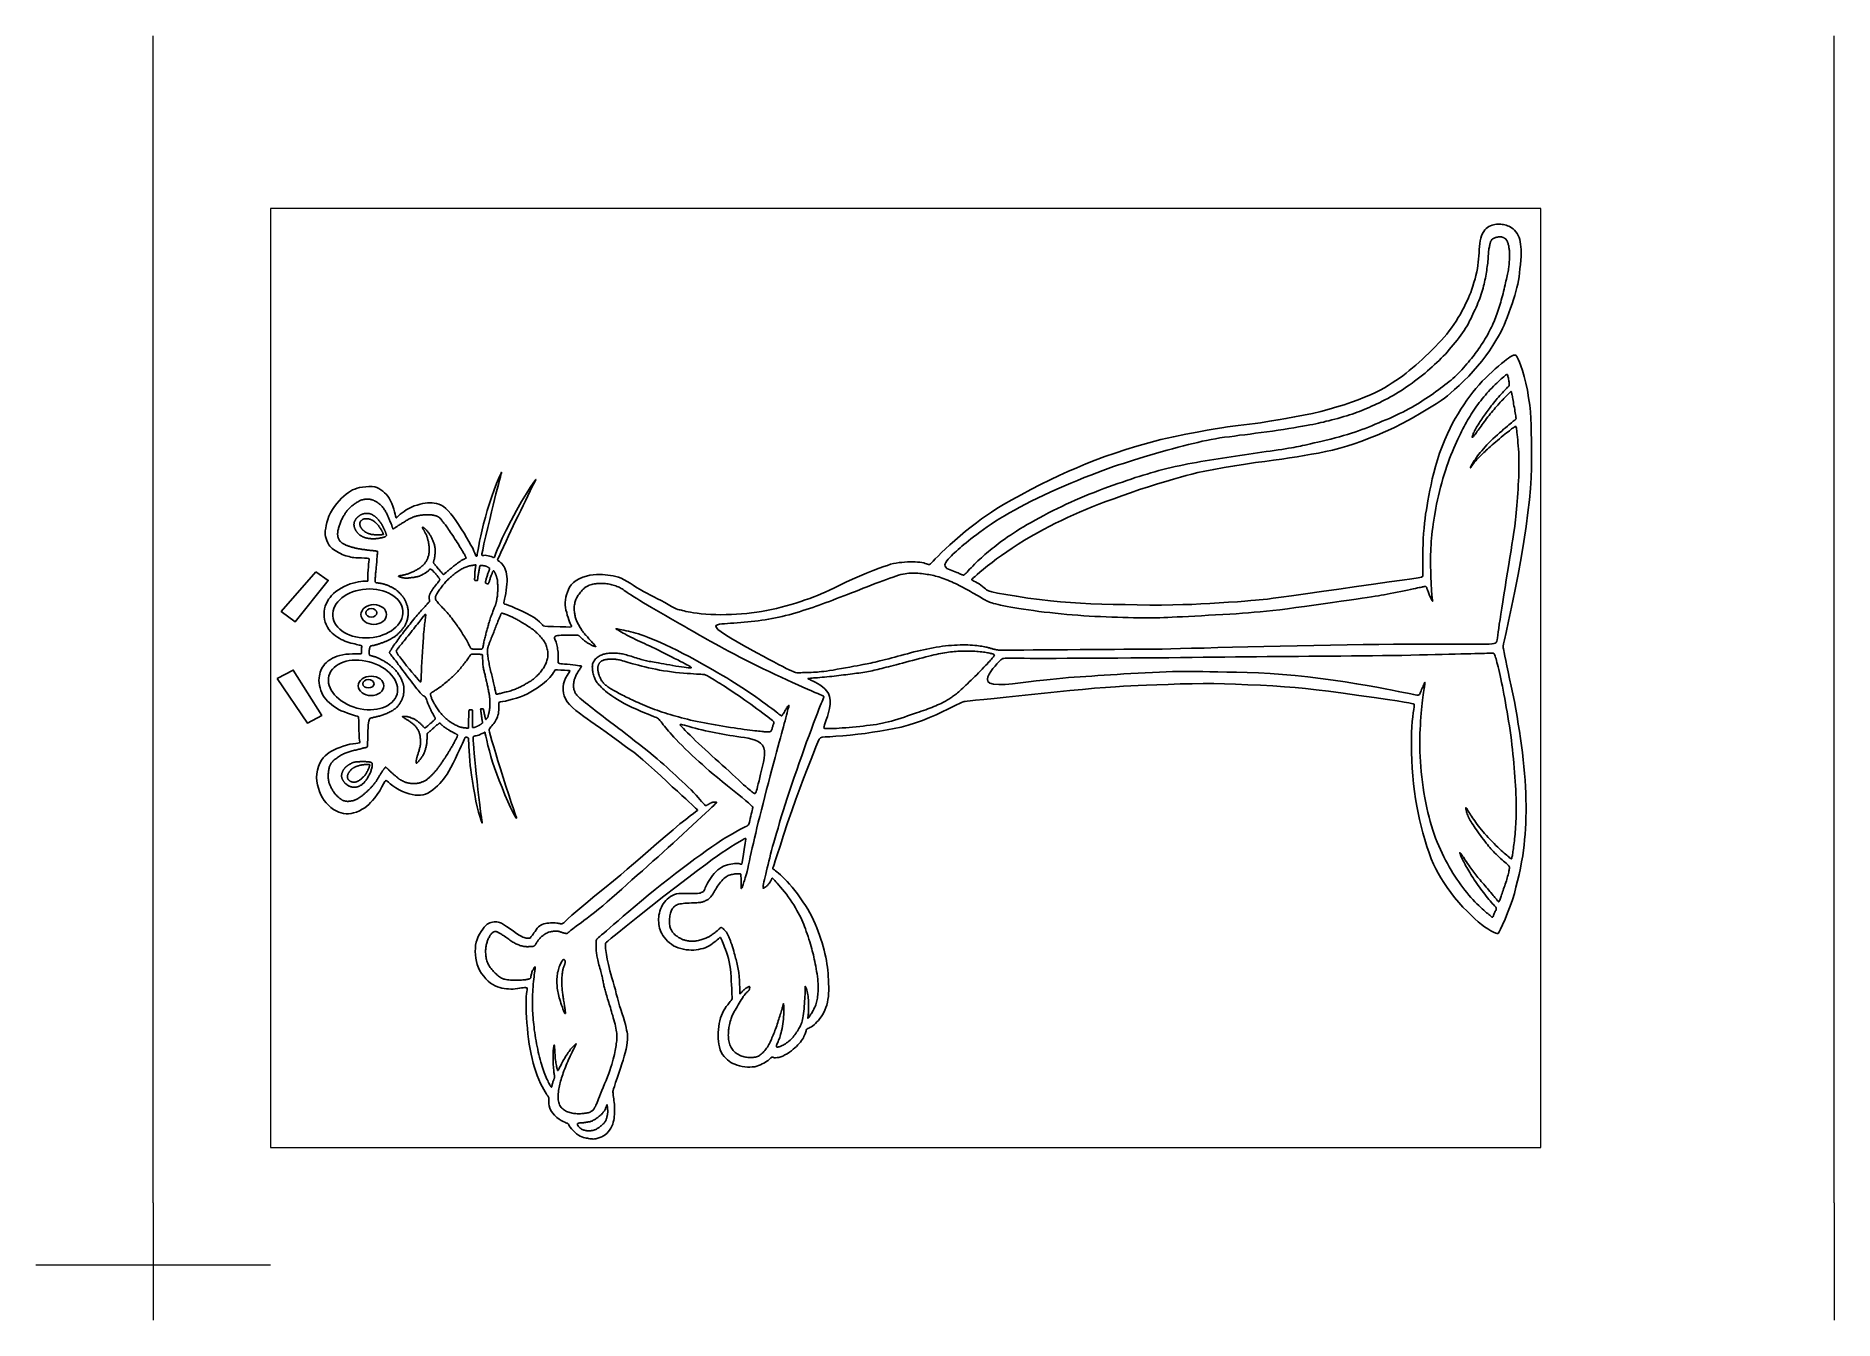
# Model space of a CAD drawing. Extents: x -10 to 143, y -5 to 105.
import ezdxf

# ---------------------------------------------------------------- set-up
doc = ezdxf.new("R2010")
doc.units = 0
doc.layers.add('1', color=7, linetype='CONTINUOUS')
for name, color, linetype, lineweight in [('cutOben', 7, 'CONTINUOUS', 0), ('cutUnten', 7, 'CONTINUOUS', 0), ('Ramen', 7, 'CONTINUOUS', 0)]:
    doc.layers.add(name, color=color, linetype=linetype, lineweight=lineweight)

msp = doc.modelspace()

# ---------------------------------------------------------------- linework, layer by layer
at = {"layer": '1', "color": 7, "linetype": 'CONTINUOUS'}
for points in [[(35.61, 54.35), (35.48, 54.34), (35.17, 54.35), (34.68, 54.37), (34.11, 54.38), (33.63, 54.4), (33.36, 54.42), (33.23, 54.45), (33.16, 54.52), (33.06, 54.64), (32.91, 54.8), (32.71, 54.97), (32.45, 55.15), (32.15, 55.32), (31.83, 55.49), (31.5, 55.66), (31.17, 55.81), (30.85, 55.95), (30.55, 56.08), (30.29, 56.19), (30.09, 56.26), (29.97, 56.3), (29.91, 56.32), (29.89, 56.34), (29.88, 56.37), (29.88, 56.43), (29.9, 56.55), (29.93, 56.73), (29.98, 56.95), (30.03, 57.21), (30.07, 57.47), (30.11, 57.73), (30.14, 57.99), (30.15, 58.22), (30.15, 58.44), (30.14, 58.65), (30.11, 58.85), (30.07, 59.04), (30.02, 59.2), (29.95, 59.35), (29.89, 59.48), (29.82, 59.58), (29.75, 59.67), (29.69, 59.75), (29.63, 59.82), (29.57, 59.87), (29.51, 59.92), (29.46, 59.96), (29.41, 59.99), (29.37, 60.02), (29.35, 60.04), (29.34, 60.06), (29.37, 60.15), (29.47, 60.35), (29.63, 60.7), (29.84, 61.17), (30.07, 61.66), (30.28, 62.11), (30.47, 62.54), (30.67, 62.96), (30.88, 63.39), (31.1, 63.83), (31.31, 64.27), (31.51, 64.69), (31.71, 65.11), (31.91, 65.53), (32.12, 65.96), (32.33, 66.36), (32.49, 66.66), (32.58, 66.84), (32.61, 66.91), (32.61, 66.92), (32.59, 66.9), (32.52, 66.81), (32.38, 66.6), (32.13, 66.24), (31.8, 65.72), (31.39, 65.05), (30.94, 64.26), (30.49, 63.42), (30.07, 62.61), (29.74, 61.92), (29.49, 61.35), (29.31, 60.93), (29.2, 60.65), (29.14, 60.47), (29.1, 60.37), (29.07, 60.3), (29.05, 60.26), (29.03, 60.24), (29.01, 60.24), (28.99, 60.26), (28.94, 60.28), (28.87, 60.32), (28.78, 60.35), (28.66, 60.39), (28.53, 60.42), (28.39, 60.44), (28.27, 60.46), (28.17, 60.45), (28.09, 60.45), (28.04, 60.45), (28.01, 60.47), (28.01, 60.59), (28.07, 60.89), (28.18, 61.42), (28.34, 62.1), (28.51, 62.82), (28.68, 63.51), (28.83, 64.15), (28.96, 64.72), (29.08, 65.22), (29.2, 65.68), (29.31, 66.1), (29.41, 66.5), (29.51, 66.86), (29.58, 67.14), (29.63, 67.34), (29.66, 67.46), (29.67, 67.51), (29.67, 67.53), (29.64, 67.46), (29.56, 67.29), (29.43, 66.98), (29.25, 66.56), (29.05, 66.04), (28.85, 65.47), (28.65, 64.87), (28.46, 64.27), (28.3, 63.69), (28.15, 63.14), (28.02, 62.62), (27.91, 62.12), (27.81, 61.66), (27.74, 61.26), (27.68, 60.94), (27.64, 60.69), (27.61, 60.52), (27.59, 60.43), (27.57, 60.39), (27.55, 60.39), (27.53, 60.39), (27.5, 60.42), (27.45, 60.5), (27.4, 60.63), (27.33, 60.82), (27.22, 61.05), (27.07, 61.33), (26.89, 61.64), (26.69, 61.98), (26.48, 62.34), (26.25, 62.71), (26.02, 63.07), (25.79, 63.41), (25.57, 63.71), (25.35, 63.99), (25.14, 64.23), (24.94, 64.44), (24.74, 64.61), (24.54, 64.73), (24.33, 64.81), (24.14, 64.87), (23.94, 64.9), (23.76, 64.92), (23.57, 64.93), (23.38, 64.92), (23.18, 64.9), (22.96, 64.87), (22.73, 64.81), (22.48, 64.74), (22.23, 64.66), (21.99, 64.55), (21.77, 64.44), (21.56, 64.32), (21.37, 64.2), (21.2, 64.08), (21.05, 63.96), (20.93, 63.85), (20.84, 63.76), (20.77, 63.69), (20.72, 63.66), (20.69, 63.65), (20.67, 63.68), (20.66, 63.73), (20.63, 63.82), (20.6, 63.96), (20.55, 64.15), (20.49, 64.38), (20.41, 64.63), (20.32, 64.87), (20.21, 65.1), (20.09, 65.31), (19.98, 65.5), (19.85, 65.65), (19.71, 65.79), (19.56, 65.92), (19.4, 66.04), (19.23, 66.14), (19.06, 66.22), (18.87, 66.28), (18.65, 66.31), (18.38, 66.32), (18.1, 66.3), (17.83, 66.26), (17.58, 66.22), (17.36, 66.17), (17.17, 66.1), (16.99, 66.03), (16.81, 65.93), (16.63, 65.81), (16.45, 65.67), (16.25, 65.5), (16.05, 65.31), (15.84, 65.1), (15.64, 64.87), (15.44, 64.62), (15.26, 64.35), (15.09, 64.07), (14.96, 63.78), (14.86, 63.5), (14.79, 63.24), (14.73, 62.99), (14.69, 62.76), (14.66, 62.55), (14.64, 62.37), (14.65, 62.21), (14.68, 62.06), (14.72, 61.9), (14.79, 61.71), (14.87, 61.52), (14.96, 61.36), (15.05, 61.23), (15.15, 61.13), (15.25, 61.04), (15.37, 60.95), (15.49, 60.86), (15.63, 60.77), (15.78, 60.68), (15.94, 60.6), (16.09, 60.53), (16.25, 60.47), (16.4, 60.42), (16.54, 60.38), (16.68, 60.34), (16.82, 60.31), (16.96, 60.28), (17.1, 60.26), (17.26, 60.25), (17.47, 60.24), (17.73, 60.23), (18.01, 60.22), (18.23, 60.21), (18.35, 60.19), (18.39, 60.15), (18.39, 60.06), (18.37, 59.91), (18.35, 59.71), (18.33, 59.47), (18.31, 59.2), (18.29, 58.93), (18.28, 58.69), (18.28, 58.5), (18.28, 58.38), (18.28, 58.3), (18.27, 58.26), (18.25, 58.25), (18.2, 58.25), (18.12, 58.26), (18, 58.25), (17.86, 58.24), (17.68, 58.23), (17.48, 58.2), (17.26, 58.15), (17.02, 58.09), (16.77, 58.01), (16.52, 57.91), (16.26, 57.79), (16.01, 57.66), (15.77, 57.51), (15.56, 57.36), (15.37, 57.2), (15.2, 57.03), (15.06, 56.87), (14.94, 56.71), (14.84, 56.53), (14.74, 56.33), (14.66, 56.12), (14.6, 55.9), (14.57, 55.67), (14.55, 55.44), (14.57, 55.21), (14.6, 54.99), (14.65, 54.77), (14.74, 54.55), (14.84, 54.34), (14.97, 54.14), (15.11, 53.97), (15.25, 53.82), (15.39, 53.7), (15.54, 53.59), (15.69, 53.48), (15.84, 53.38), (16, 53.29), (16.17, 53.21), (16.33, 53.15), (16.5, 53.09), (16.67, 53.03), (16.84, 52.98), (17.01, 52.94), (17.17, 52.9), (17.32, 52.86), (17.44, 52.83), (17.54, 52.81), (17.62, 52.79), (17.67, 52.78), (17.72, 52.76), (17.74, 52.75), (17.76, 52.73), (17.76, 52.7), (17.76, 52.65), (17.75, 52.57), (17.75, 52.44), (17.75, 52.3), (17.74, 52.17), (17.74, 52.1), (17.72, 52.06), (17.7, 52.05), (17.65, 52.05), (17.57, 52.06), (17.43, 52.06), (17.23, 52.06), (16.98, 52.06), (16.7, 52.04), (16.42, 52.02), (16.14, 51.97), (15.89, 51.92), (15.66, 51.85), (15.46, 51.77), (15.27, 51.68), (15.09, 51.57), (14.91, 51.45), (14.76, 51.33), (14.63, 51.2), (14.52, 51.07), (14.42, 50.93), (14.34, 50.79), (14.27, 50.65), (14.22, 50.49), (14.18, 50.34), (14.15, 50.18), (14.13, 50), (14.12, 49.8), (14.13, 49.59), (14.16, 49.37), (14.21, 49.15), (14.28, 48.93), (14.37, 48.73), (14.46, 48.54), (14.57, 48.37), (14.7, 48.2), (14.85, 48.04), (15.02, 47.89), (15.19, 47.74), (15.37, 47.59), (15.57, 47.46), (15.78, 47.33), (16.02, 47.21), (16.28, 47.11), (16.55, 47.01), (16.81, 46.92), (17.05, 46.84), (17.24, 46.78), (17.37, 46.74), (17.43, 46.72), (17.47, 46.71), (17.49, 46.68), (17.5, 46.6), (17.51, 46.39), (17.51, 46.03), (17.52, 45.59), (17.53, 45.18), (17.55, 44.88), (17.58, 44.69), (17.59, 44.57), (17.59, 44.5), (17.55, 44.47), (17.44, 44.46), (17.27, 44.43), (17.03, 44.4), (16.76, 44.35), (16.47, 44.28), (16.18, 44.19), (15.9, 44.09), (15.64, 43.99), (15.41, 43.89), (15.19, 43.77), (15, 43.65), (14.82, 43.51), (14.65, 43.36), (14.49, 43.19), (14.33, 42.99), (14.2, 42.75), (14.08, 42.47), (13.98, 42.16), (13.93, 41.84), (13.91, 41.53), (13.94, 41.22), (13.99, 40.91), (14.07, 40.61), (14.16, 40.32), (14.27, 40.04), (14.41, 39.8), (14.56, 39.57), (14.73, 39.36), (14.93, 39.16), (15.14, 38.97), (15.36, 38.8), (15.58, 38.67), (15.8, 38.57), (16.01, 38.51), (16.22, 38.46), (16.43, 38.44), (16.64, 38.44), (16.85, 38.46), (17.07, 38.5), (17.31, 38.57), (17.56, 38.68), (17.81, 38.81), (18.03, 38.95), (18.21, 39.09), (18.37, 39.23), (18.52, 39.38), (18.69, 39.56), (18.89, 39.79), (19.09, 40.06), (19.3, 40.39), (19.48, 40.72), (19.63, 40.99), (19.72, 41.17), (19.79, 41.25), (19.84, 41.26), (19.92, 41.21), (20.04, 41.12), (20.2, 40.98), (20.42, 40.82), (20.68, 40.64), (20.96, 40.47), (21.25, 40.32), (21.54, 40.21), (21.81, 40.12), (22.07, 40.06), (22.32, 40.03), (22.55, 40.01), (22.78, 40.02), (22.99, 40.05), (23.2, 40.11), (23.41, 40.2), (23.61, 40.33), (23.82, 40.48), (24.02, 40.64), (24.22, 40.82), (24.41, 41.01), (24.58, 41.2), (24.73, 41.39), (24.88, 41.59), (25.03, 41.81), (25.19, 42.05), (25.37, 42.36), (25.55, 42.74), (25.75, 43.15), (25.93, 43.55), (26.09, 43.89), (26.23, 44.18), (26.35, 44.41), (26.44, 44.61), (26.5, 44.76), (26.55, 44.86), (26.59, 44.92), (26.61, 44.95), (26.65, 44.96), (26.7, 44.96), (26.76, 44.94), (26.81, 44.93), (26.84, 44.9), (26.85, 44.86), (26.86, 44.78), (26.87, 44.65), (26.88, 44.44), (26.89, 44.15), (26.91, 43.78), (26.94, 43.36), (26.97, 42.94), (27.01, 42.55), (27.05, 42.17), (27.11, 41.73), (27.19, 41.22), (27.28, 40.64), (27.39, 40.06), (27.5, 39.51), (27.61, 39.01), (27.72, 38.57), (27.82, 38.22), (27.91, 37.95), (27.97, 37.77), (28.01, 37.67), (28.02, 37.64), (28.03, 37.66), (28.02, 37.72), (28, 37.86), (27.96, 38.14), (27.89, 38.59), (27.82, 39.18), (27.74, 39.83), (27.66, 40.51), (27.59, 41.18), (27.52, 41.84), (27.46, 42.46), (27.4, 43.04), (27.35, 43.57), (27.32, 44.02), (27.29, 44.4), (27.27, 44.67), (27.26, 44.84), (27.27, 44.94), (27.27, 44.98), (27.29, 45.01), (27.31, 45.02), (27.35, 45.04), (27.42, 45.06), (27.52, 45.08), (27.62, 45.11), (27.74, 45.14), (27.85, 45.19), (27.95, 45.23), (28.04, 45.27), (28.1, 45.31), (28.16, 45.34), (28.2, 45.36), (28.22, 45.38), (28.24, 45.39), (28.25, 45.39), (28.26, 45.38), (28.27, 45.37), (28.27, 45.34), (28.29, 45.25), (28.33, 45.05), (28.41, 44.71), (28.51, 44.26), (28.64, 43.78), (28.77, 43.31), (28.92, 42.84), (29.08, 42.35), (29.27, 41.82), (29.48, 41.26), (29.72, 40.66), (29.97, 40.05), (30.22, 39.47), (30.45, 38.97), (30.63, 38.58), (30.77, 38.31), (30.87, 38.15), (30.93, 38.07), (30.95, 38.06), (30.96, 38.08), (30.94, 38.13), (30.9, 38.24), (30.82, 38.47), (30.69, 38.86), (30.5, 39.4), (30.29, 40.04), (30.05, 40.77), (29.81, 41.52), (29.58, 42.26), (29.37, 42.95), (29.18, 43.57), (29.02, 44.14), (28.86, 44.64), (28.74, 45.07), (28.65, 45.38), (28.61, 45.55), (28.61, 45.63), (28.65, 45.68), (28.7, 45.75), (28.77, 45.83), (28.86, 45.93), (28.94, 46.03), (29.03, 46.13), (29.1, 46.23), (29.17, 46.34), (29.23, 46.45), (29.28, 46.56), (29.33, 46.69), (29.37, 46.82), (29.41, 46.96), (29.43, 47.11), (29.44, 47.26), (29.44, 47.42), (29.44, 47.59), (29.44, 47.74), (29.44, 47.85), (29.45, 47.91), (29.5, 47.94), (29.6, 47.96), (29.77, 47.99), (30.01, 48.04), (30.3, 48.11), (30.62, 48.19), (30.95, 48.29), (31.28, 48.4), (31.59, 48.52), (31.88, 48.66), (32.17, 48.81), (32.45, 48.98), (32.73, 49.15), (32.97, 49.32), (33.17, 49.47), (33.34, 49.61), (33.5, 49.75), (33.65, 49.89), (33.79, 50.03), (33.91, 50.18), (34.02, 50.34), (34.11, 50.48), (34.18, 50.59), (34.23, 50.66), (34.31, 50.69), (34.46, 50.7), (34.73, 50.68), (35.04, 50.67), (35.3, 50.64), (35.45, 50.63), (35.51, 50.61), (35.51, 50.59), (35.48, 50.54), (35.44, 50.47), (35.36, 50.36), (35.26, 50.2), (35.14, 49.99), (35.04, 49.76), (34.97, 49.5), (34.94, 49.24), (34.94, 48.97), (34.96, 48.72), (35.02, 48.47), (35.12, 48.22), (35.28, 47.98), (35.48, 47.74), (35.72, 47.49), (36, 47.24), (36.33, 46.99), (36.68, 46.72), (36.98, 46.52), (37.3, 46.29), (37.67, 46.04), (38.1, 45.73), (38.59, 45.38), (39.13, 45), (39.65, 44.62), (40.14, 44.26), (40.56, 43.95), (40.94, 43.67), (41.32, 43.37), (41.73, 43.02), (42.2, 42.61), (42.71, 42.14), (43.25, 41.65), (43.76, 41.17), (44.23, 40.74), (44.66, 40.35), (45.04, 40), (45.37, 39.7), (45.65, 39.44), (45.89, 39.23), (46.07, 39.05), (46.21, 38.92), (46.3, 38.84), (46.36, 38.78), (46.38, 38.75), (46.38, 38.73), (46.37, 38.71), (46.32, 38.67), (46.22, 38.6), (46.04, 38.46), (45.75, 38.25), (45.37, 37.95), (44.88, 37.56), (44.29, 37.07), (43.62, 36.49), (42.89, 35.87), (42.17, 35.24), (41.5, 34.66), (40.93, 34.16), (40.39, 33.71), (39.84, 33.24), (39.21, 32.72), (38.46, 32.1), (37.64, 31.43), (36.86, 30.78), (36.18, 30.21), (35.68, 29.78), (35.34, 29.47), (35.12, 29.27), (34.98, 29.14), (34.88, 29.07), (34.81, 29.05), (34.76, 29.04), (34.71, 29.06), (34.65, 29.07), (34.57, 29.09), (34.48, 29.11), (34.38, 29.12), (34.26, 29.13), (34.13, 29.14), (33.99, 29.14), (33.85, 29.13), (33.7, 29.12), (33.56, 29.11), (33.42, 29.08), (33.28, 29.05), (33.15, 29.01), (33.04, 28.95), (32.93, 28.88), (32.82, 28.79), (32.72, 28.68), (32.62, 28.55), (32.53, 28.41), (32.44, 28.29), (32.37, 28.18), (32.31, 28.09), (32.26, 28.02), (32.21, 27.96), (32.18, 27.91), (32.16, 27.88), (32.13, 27.85), (32.1, 27.83), (32.07, 27.82), (32.02, 27.82), (31.97, 27.82), (31.91, 27.82), (31.84, 27.83), (31.77, 27.84), (31.69, 27.85), (31.6, 27.88), (31.49, 27.93), (31.35, 27.99), (31.18, 28.09), (30.96, 28.23), (30.69, 28.42), (30.4, 28.62), (30.11, 28.82), (29.85, 28.99), (29.66, 29.1), (29.51, 29.17), (29.39, 29.2), (29.28, 29.21), (29.16, 29.21), (29.04, 29.21), (28.91, 29.2), (28.79, 29.18), (28.67, 29.14), (28.56, 29.09), (28.45, 29.02), (28.33, 28.91), (28.21, 28.76), (28.07, 28.59), (27.93, 28.39), (27.81, 28.17), (27.69, 27.96), (27.6, 27.73), (27.52, 27.49), (27.47, 27.24), (27.45, 26.97), (27.44, 26.69), (27.46, 26.4), (27.49, 26.12), (27.55, 25.84), (27.61, 25.58), (27.71, 25.31), (27.83, 25.06), (27.98, 24.81), (28.16, 24.58), (28.35, 24.36), (28.55, 24.17), (28.75, 24.01), (28.94, 23.88), (29.14, 23.77), (29.33, 23.69), (29.52, 23.63), (29.71, 23.58), (29.9, 23.55), (30.09, 23.52), (30.28, 23.51), (30.47, 23.5), (30.66, 23.5), (30.85, 23.51), (31.04, 23.53), (31.22, 23.56), (31.38, 23.59), (31.53, 23.61), (31.64, 23.62), (31.72, 23.62), (31.78, 23.61), (31.83, 23.6), (31.85, 23.59), (31.86, 23.56), (31.86, 23.5), (31.85, 23.41), (31.83, 23.28), (31.81, 23.1), (31.78, 22.87), (31.77, 22.59), (31.77, 22.27), (31.77, 21.9), (31.79, 21.5), (31.81, 21.07), (31.84, 20.62), (31.88, 20.15), (31.92, 19.69), (31.97, 19.23), (32.04, 18.79), (32.11, 18.37), (32.19, 17.96), (32.28, 17.57), (32.37, 17.19), (32.48, 16.82), (32.59, 16.47), (32.72, 16.12), (32.86, 15.78), (33, 15.46), (33.15, 15.18), (33.28, 14.93), (33.39, 14.74), (33.48, 14.59), (33.55, 14.48), (33.61, 14.39), (33.65, 14.33), (33.68, 14.27), (33.7, 14.22), (33.71, 14.18), (33.71, 14.12), (33.71, 14.06), (33.71, 13.97), (33.71, 13.86), (33.72, 13.71), (33.74, 13.54), (33.79, 13.34), (33.89, 13.14), (34.02, 12.94), (34.19, 12.74), (34.38, 12.56), (34.58, 12.41), (34.76, 12.29), (34.92, 12.21), (35.06, 12.15), (35.17, 12.11), (35.24, 12.08), (35.29, 12.06), (35.32, 12.05), (35.34, 12.03), (35.35, 12.01), (35.37, 11.98), (35.4, 11.93), (35.45, 11.84), (35.54, 11.73), (35.65, 11.58), (35.77, 11.43), (35.92, 11.29), (36.07, 11.16), (36.23, 11.06), (36.38, 10.97), (36.53, 10.9), (36.66, 10.86), (36.78, 10.83), (36.88, 10.8), (36.99, 10.79), (37.09, 10.76), (37.2, 10.74), (37.3, 10.73), (37.4, 10.72), (37.5, 10.71), (37.6, 10.72), (37.7, 10.73), (37.79, 10.75), (37.87, 10.78), (37.96, 10.81), (38.04, 10.84), (38.13, 10.87), (38.22, 10.91), (38.31, 10.95), (38.42, 11.01), (38.53, 11.09), (38.64, 11.19), (38.76, 11.33), (38.88, 11.48), (38.98, 11.64), (39.07, 11.8), (39.15, 11.97), (39.2, 12.14), (39.24, 12.31), (39.27, 12.48), (39.28, 12.65), (39.29, 12.82), (39.29, 12.99), (39.3, 13.17), (39.3, 13.34), (39.3, 13.51), (39.29, 13.68), (39.28, 13.84), (39.26, 14), (39.24, 14.15), (39.22, 14.29), (39.2, 14.42), (39.19, 14.53), (39.18, 14.63), (39.17, 14.71), (39.17, 14.78), (39.19, 14.86), (39.22, 14.99), (39.29, 15.2), (39.4, 15.52), (39.53, 15.91), (39.67, 16.33), (39.82, 16.75), (39.94, 17.12), (40.05, 17.45), (40.14, 17.77), (40.22, 18.07), (40.29, 18.38), (40.35, 18.68), (40.39, 18.95), (40.42, 19.19), (40.42, 19.37), (40.42, 19.52), (40.4, 19.67), (40.37, 19.82), (40.34, 20), (40.3, 20.22), (40.24, 20.47), (40.17, 20.75), (40.07, 21.06), (39.96, 21.39), (39.85, 21.74), (39.74, 22.08), (39.64, 22.42), (39.55, 22.76), (39.46, 23.09), (39.38, 23.43), (39.28, 23.77), (39.19, 24.11), (39.09, 24.44), (39, 24.76), (38.92, 25.06), (38.85, 25.33), (38.79, 25.59), (38.73, 25.82), (38.68, 26.04), (38.64, 26.25), (38.61, 26.44), (38.58, 26.62), (38.56, 26.79), (38.55, 26.95), (38.54, 27.09), (38.54, 27.2), (38.53, 27.28), (38.54, 27.35), (38.55, 27.39), (38.57, 27.43), (38.61, 27.48), (38.74, 27.59), (39.02, 27.82), (39.53, 28.23), (40.31, 28.86), (41.29, 29.65), (42.39, 30.52), (43.5, 31.4), (44.56, 32.22), (45.52, 32.95), (46.37, 33.59), (47.08, 34.12), (47.64, 34.53), (48.09, 34.85), (48.47, 35.12), (48.84, 35.36), (49.21, 35.6), (49.58, 35.83), (49.92, 36.04), (50.18, 36.19), (50.36, 36.29), (50.45, 36.33), (50.49, 36.33), (50.5, 36.32), (50.5, 36.3), (50.49, 36.24), (50.47, 36.12), (50.44, 35.91), (50.39, 35.58), (50.33, 35.19), (50.27, 34.8), (50.22, 34.48), (50.18, 34.27), (50.16, 34.16), (50.13, 34.13), (50.1, 34.13), (50.05, 34.15), (49.98, 34.17), (49.89, 34.19), (49.78, 34.2), (49.66, 34.2), (49.53, 34.19), (49.38, 34.17), (49.23, 34.15), (49.07, 34.12), (48.92, 34.08), (48.76, 34.03), (48.6, 33.97), (48.44, 33.88), (48.28, 33.78), (48.12, 33.65), (47.96, 33.51), (47.81, 33.35), (47.67, 33.17), (47.54, 33), (47.42, 32.82), (47.31, 32.66), (47.22, 32.51), (47.14, 32.36), (47.08, 32.24), (47.04, 32.12), (47, 32.02), (46.97, 31.94), (46.93, 31.87), (46.89, 31.81), (46.83, 31.77), (46.77, 31.74), (46.7, 31.71), (46.61, 31.68), (46.51, 31.66), (46.37, 31.65), (46.2, 31.64), (45.98, 31.64), (45.74, 31.64), (45.48, 31.64), (45.23, 31.64), (45, 31.64), (44.79, 31.63), (44.6, 31.6), (44.42, 31.55), (44.24, 31.48), (44.08, 31.39), (43.93, 31.28), (43.79, 31.16), (43.67, 31.04), (43.56, 30.91), (43.46, 30.77), (43.38, 30.62), (43.3, 30.46), (43.23, 30.29), (43.17, 30.12), (43.13, 29.95), (43.09, 29.79), (43.07, 29.64), (43.06, 29.49), (43.06, 29.33), (43.07, 29.17), (43.09, 29.01), (43.11, 28.85), (43.15, 28.69), (43.2, 28.53), (43.26, 28.38), (43.34, 28.23), (43.43, 28.07), (43.55, 27.91), (43.68, 27.75), (43.82, 27.59), (43.99, 27.44), (44.16, 27.31), (44.34, 27.19), (44.54, 27.09), (44.74, 27.01), (44.96, 26.94), (45.18, 26.89), (45.41, 26.85), (45.64, 26.83), (45.85, 26.82), (46.07, 26.82), (46.27, 26.84), (46.47, 26.87), (46.66, 26.91), (46.85, 26.95), (47.03, 27.01), (47.2, 27.09), (47.36, 27.17), (47.52, 27.26), (47.66, 27.37), (47.8, 27.48), (47.94, 27.59), (48.06, 27.69), (48.16, 27.78), (48.24, 27.85), (48.29, 27.89), (48.32, 27.9), (48.34, 27.88), (48.36, 27.84), (48.39, 27.78), (48.43, 27.71), (48.47, 27.61), (48.51, 27.51), (48.56, 27.39), (48.62, 27.24), (48.69, 27.07), (48.76, 26.88), (48.84, 26.64), (48.93, 26.38), (49.01, 26.1), (49.08, 25.81), (49.14, 25.51), (49.18, 25.2), (49.22, 24.88), (49.24, 24.55), (49.26, 24.2), (49.28, 23.85), (49.29, 23.53), (49.31, 23.25), (49.31, 23.04), (49.32, 22.87), (49.32, 22.76), (49.32, 22.68), (49.31, 22.62), (49.28, 22.57), (49.24, 22.51), (49.17, 22.43), (49.07, 22.31), (48.95, 22.16), (48.82, 22), (48.7, 21.82), (48.59, 21.63), (48.5, 21.44), (48.41, 21.24), (48.34, 21.03), (48.28, 20.8), (48.23, 20.55), (48.19, 20.3), (48.16, 20.05), (48.15, 19.8), (48.14, 19.54), (48.15, 19.29), (48.17, 19.04), (48.2, 18.79), (48.25, 18.56), (48.32, 18.33), (48.4, 18.12), (48.51, 17.92), (48.64, 17.75), (48.78, 17.6), (48.92, 17.46), (49.07, 17.35), (49.22, 17.25), (49.39, 17.16), (49.57, 17.09), (49.76, 17.02), (49.97, 16.96), (50.19, 16.91), (50.41, 16.88), (50.63, 16.85), (50.84, 16.85), (51.05, 16.86), (51.25, 16.88), (51.42, 16.92), (51.59, 16.97), (51.74, 17.04), (51.89, 17.11), (52.03, 17.19), (52.16, 17.27), (52.28, 17.35), (52.39, 17.42), (52.48, 17.49), (52.55, 17.55), (52.61, 17.6), (52.64, 17.64), (52.67, 17.67), (52.69, 17.69), (52.71, 17.7), (52.74, 17.69), (52.79, 17.68), (52.85, 17.66), (52.93, 17.64), (53.03, 17.64), (53.16, 17.65), (53.3, 17.67), (53.47, 17.72), (53.65, 17.79), (53.83, 17.88), (54.02, 17.99), (54.21, 18.11), (54.38, 18.24), (54.54, 18.36), (54.68, 18.48), (54.81, 18.6), (54.93, 18.73), (55.05, 18.85), (55.15, 18.98), (55.25, 19.1), (55.33, 19.23), (55.4, 19.35), (55.45, 19.46), (55.5, 19.57), (55.54, 19.67), (55.57, 19.77), (55.6, 19.86), (55.63, 19.94), (55.65, 20), (55.67, 20.04), (55.69, 20.07), (55.73, 20.1), (55.78, 20.13), (55.86, 20.17), (55.96, 20.22), (56.08, 20.28), (56.2, 20.36), (56.32, 20.46), (56.44, 20.57), (56.56, 20.7), (56.68, 20.83), (56.8, 20.98), (56.92, 21.14), (57.03, 21.31), (57.14, 21.5), (57.23, 21.7), (57.32, 21.91), (57.39, 22.13), (57.45, 22.37), (57.49, 22.6), (57.53, 22.85), (57.55, 23.11), (57.56, 23.38), (57.56, 23.67), (57.55, 23.97), (57.54, 24.27), (57.52, 24.56), (57.5, 24.83), (57.48, 25.1), (57.45, 25.37), (57.41, 25.64), (57.36, 25.93), (57.31, 26.22), (57.24, 26.52), (57.17, 26.82), (57.08, 27.13), (56.99, 27.44), (56.89, 27.76), (56.78, 28.08), (56.66, 28.4), (56.54, 28.72), (56.4, 29.04), (56.26, 29.36), (56.11, 29.67), (55.94, 29.98), (55.77, 30.29), (55.57, 30.61), (55.35, 30.94), (55.13, 31.28), (54.89, 31.6), (54.66, 31.9), (54.44, 32.18), (54.22, 32.43), (54.01, 32.66), (53.82, 32.86), (53.62, 33.05), (53.44, 33.23), (53.28, 33.37), (53.14, 33.49), (53.03, 33.58), (52.94, 33.65), (52.87, 33.69), (52.83, 33.72), (52.81, 33.75), (52.8, 33.78), (52.81, 33.82), (52.83, 33.87), (52.86, 33.95), (52.91, 34.11), (53.01, 34.41), (53.18, 34.92), (53.42, 35.68), (53.72, 36.61), (54.06, 37.65), (54.41, 38.69), (54.76, 39.67), (55.09, 40.59), (55.42, 41.43), (55.72, 42.22), (56, 42.95), (56.25, 43.6), (56.46, 44.14), (56.62, 44.54), (56.74, 44.79), (56.85, 44.91), (57, 44.96), (57.26, 44.98), (57.66, 45), (58.17, 45.03), (58.76, 45.07), (59.39, 45.13), (60.03, 45.2), (60.66, 45.28), (61.29, 45.38), (61.92, 45.48), (62.53, 45.58), (63.13, 45.69), (63.73, 45.82), (64.34, 45.98), (64.95, 46.17), (65.56, 46.39), (66.15, 46.63), (66.71, 46.87), (67.24, 47.11), (67.71, 47.34), (68.11, 47.55), (68.45, 47.71), (68.7, 47.83), (68.88, 47.91), (69.01, 47.97), (69.11, 48), (69.2, 48.01), (69.35, 48.03), (69.61, 48.06), (70.07, 48.1), (70.77, 48.17), (71.66, 48.26), (72.68, 48.36), (73.76, 48.48), (74.85, 48.6), (75.95, 48.72), (77.04, 48.83), (78.12, 48.94), (79.19, 49.03), (80.22, 49.12), (81.16, 49.19), (81.99, 49.25), (82.68, 49.29), (83.3, 49.33), (83.93, 49.36), (84.65, 49.39), (85.52, 49.43), (86.5, 49.46), (87.52, 49.49), (88.53, 49.51), (89.47, 49.52), (90.37, 49.52), (91.28, 49.5), (92.23, 49.48), (93.27, 49.43), (94.35, 49.38), (95.41, 49.32), (96.41, 49.25), (97.31, 49.18), (98.18, 49.1), (99.1, 49), (100.16, 48.87), (101.41, 48.7), (102.75, 48.52), (104.05, 48.34), (105.17, 48.18), (106.01, 48.05), (106.6, 47.95), (106.99, 47.88), (107.23, 47.83), (107.38, 47.8), (107.45, 47.76), (107.46, 47.68), (107.45, 47.54), (107.42, 47.32), (107.38, 47.03), (107.33, 46.68), (107.29, 46.28), (107.26, 45.84), (107.24, 45.36), (107.23, 44.83), (107.23, 44.26), (107.23, 43.65), (107.26, 43), (107.29, 42.33), (107.34, 41.65), (107.41, 40.99), (107.49, 40.33), (107.58, 39.7), (107.68, 39.09), (107.79, 38.51), (107.91, 37.94), (108.04, 37.38), (108.19, 36.81), (108.35, 36.23), (108.53, 35.65), (108.72, 35.1), (108.91, 34.59), (109.1, 34.14), (109.29, 33.74), (109.5, 33.36), (109.73, 32.98), (109.98, 32.57), (110.27, 32.14), (110.57, 31.71), (110.9, 31.29), (111.25, 30.87), (111.61, 30.48), (111.96, 30.12), (112.3, 29.78), (112.61, 29.49), (112.91, 29.23), (113.19, 29), (113.46, 28.8), (113.74, 28.62), (113.99, 28.47), (114.22, 28.35), (114.4, 28.27), (114.52, 28.22), (114.61, 28.24), (114.7, 28.36), (114.82, 28.59), (114.99, 28.97), (115.2, 29.45), (115.42, 29.99), (115.63, 30.56), (115.82, 31.11), (115.99, 31.65), (116.13, 32.18), (116.27, 32.71), (116.39, 33.26), (116.51, 33.8), (116.61, 34.33), (116.7, 34.84), (116.77, 35.32), (116.82, 35.77), (116.86, 36.22), (116.9, 36.68), (116.93, 37.15), (116.96, 37.63), (116.97, 38.12), (116.99, 38.63), (116.99, 39.14), (116.98, 39.65), (116.96, 40.18), (116.94, 40.73), (116.9, 41.29), (116.86, 41.86), (116.81, 42.45), (116.75, 43.04), (116.68, 43.64), (116.6, 44.25), (116.52, 44.85), (116.43, 45.47), (116.33, 46.08), (116.24, 46.71), (116.13, 47.34), (116.01, 47.99), (115.87, 48.65), (115.73, 49.31), (115.59, 49.94), (115.47, 50.53), (115.35, 51.05), (115.26, 51.5), (115.18, 51.87), (115.13, 52.16), (115.09, 52.35), (115.06, 52.48), (115.05, 52.57), (115.04, 52.64), (115.05, 52.72), (115.08, 52.9), (115.15, 53.26), (115.29, 53.89), (115.49, 54.83), (115.75, 56.03), (116.03, 57.39), (116.31, 58.82), (116.57, 60.24), (116.79, 61.62), (116.99, 62.91), (117.15, 64.1), (117.27, 65.18), (117.36, 66.15), (117.42, 67.05), (117.45, 67.9), (117.46, 68.72), (117.46, 69.51), (117.45, 70.25), (117.43, 70.94), (117.42, 71.55), (117.39, 72.12), (117.36, 72.68), (117.3, 73.26), (117.21, 73.88), (117.1, 74.52), (116.98, 75.13), (116.84, 75.7), (116.69, 76.19), (116.55, 76.6), (116.42, 76.92), (116.32, 77.16), (116.24, 77.33), (116.18, 77.42), (116.14, 77.47), (116.1, 77.5), (116.05, 77.51), (116, 77.51), (115.93, 77.5), (115.85, 77.47), (115.75, 77.42), (115.64, 77.36), (115.5, 77.26), (115.33, 77.14), (115.12, 76.98), (114.89, 76.8), (114.64, 76.58), (114.37, 76.35), (114.09, 76.1), (113.81, 75.84), (113.53, 75.56), (113.25, 75.28), (112.98, 74.98), (112.72, 74.67), (112.46, 74.35), (112.2, 74.02), (111.94, 73.66), (111.69, 73.29), (111.43, 72.91), (111.19, 72.52), (110.96, 72.12), (110.73, 71.71), (110.51, 71.28), (110.29, 70.8), (110.06, 70.28), (109.84, 69.72), (109.62, 69.15), (109.43, 68.58), (109.27, 68.02), (109.12, 67.49), (109, 66.97), (108.89, 66.47), (108.79, 66), (108.7, 65.54), (108.62, 65.11), (108.55, 64.71), (108.49, 64.33), (108.43, 63.96), (108.39, 63.58), (108.34, 63.19), (108.3, 62.76), (108.26, 62.31), (108.23, 61.85), (108.21, 61.4), (108.19, 60.97), (108.19, 60.56), (108.18, 60.17), (108.19, 59.81), (108.19, 59.49), (108.19, 59.2), (108.2, 58.96), (108.2, 58.79), (108.18, 58.67), (108.07, 58.6), (107.79, 58.54), (107.26, 58.46), (106.42, 58.34), (105.31, 58.18), (103.99, 58), (102.55, 57.79), (101.04, 57.58), (99.55, 57.36), (98.18, 57.17), (97.01, 57), (96.12, 56.88), (95.45, 56.79), (94.96, 56.73), (94.58, 56.69), (94.25, 56.65), (93.92, 56.62), (93.53, 56.59), (93.03, 56.55), (92.39, 56.5), (91.63, 56.45), (90.83, 56.4), (90.03, 56.35), (89.26, 56.31), (88.51, 56.27), (87.73, 56.25), (86.88, 56.23), (85.93, 56.22), (84.92, 56.22), (83.86, 56.23), (82.82, 56.25), (81.8, 56.27), (80.83, 56.3), (79.9, 56.33), (79.01, 56.38), (78.16, 56.43), (77.32, 56.49), (76.45, 56.57), (75.53, 56.68), (74.54, 56.81), (73.56, 56.96), (72.66, 57.11), (71.94, 57.24), (71.46, 57.35), (71.18, 57.44), (71.02, 57.52), (70.91, 57.6), (70.8, 57.69), (70.67, 57.8), (70.52, 57.9), (70.37, 58.01), (70.21, 58.11), (70.06, 58.19), (69.93, 58.26), (69.83, 58.32), (69.76, 58.36), (69.74, 58.38), (69.75, 58.41), (69.78, 58.44), (69.83, 58.48), (69.91, 58.55), (70.03, 58.66), (70.21, 58.81), (70.45, 59.02), (70.76, 59.28), (71.1, 59.56), (71.48, 59.85), (71.87, 60.15), (72.29, 60.45), (72.73, 60.76), (73.2, 61.07), (73.71, 61.4), (74.25, 61.74), (74.79, 62.06), (75.34, 62.38), (75.87, 62.66), (76.39, 62.93), (76.9, 63.19), (77.41, 63.43), (77.92, 63.67), (78.42, 63.91), (78.94, 64.14), (79.47, 64.37), (80.01, 64.59), (80.59, 64.81), (81.19, 65.04), (81.85, 65.28), (82.55, 65.53), (83.29, 65.79), (84.05, 66.05), (84.82, 66.3), (85.57, 66.54), (86.28, 66.75), (86.94, 66.95), (87.53, 67.12), (88.03, 67.26), (88.5, 67.38), (89.01, 67.5), (89.62, 67.63), (90.38, 67.77), (91.25, 67.93), (92.16, 68.09), (93.07, 68.23), (93.93, 68.35), (94.72, 68.46), (95.47, 68.56), (96.17, 68.65), (96.83, 68.75), (97.47, 68.85), (98.09, 68.95), (98.7, 69.06), (99.3, 69.17), (99.9, 69.29), (100.5, 69.42), (101.11, 69.57), (101.72, 69.75), (102.34, 69.96), (102.98, 70.18), (103.63, 70.43), (104.3, 70.69), (105, 70.99), (105.73, 71.32), (106.49, 71.7), (107.28, 72.13), (108.05, 72.58), (108.75, 73.01), (109.33, 73.37), (109.75, 73.64), (110.05, 73.85), (110.3, 74.05), (110.56, 74.27), (110.89, 74.57), (111.28, 74.92), (111.68, 75.31), (112.1, 75.72), (112.49, 76.14), (112.86, 76.57), (113.22, 77), (113.55, 77.44), (113.87, 77.89), (114.16, 78.33), (114.42, 78.75), (114.65, 79.13), (114.83, 79.46), (114.98, 79.77), (115.11, 80.07), (115.24, 80.38), (115.38, 80.73), (115.52, 81.11), (115.67, 81.5), (115.8, 81.88), (115.93, 82.25), (116.04, 82.6), (116.13, 82.94), (116.21, 83.26), (116.28, 83.57), (116.34, 83.87), (116.39, 84.18), (116.43, 84.51), (116.47, 84.86), (116.51, 85.23), (116.54, 85.59), (116.56, 85.92), (116.57, 86.23), (116.56, 86.5), (116.55, 86.75), (116.52, 86.97), (116.49, 87.17), (116.45, 87.36), (116.4, 87.54), (116.33, 87.71), (116.24, 87.87), (116.13, 88.03), (116.01, 88.16), (115.89, 88.28), (115.76, 88.37), (115.64, 88.44), (115.52, 88.5), (115.4, 88.54), (115.28, 88.58), (115.17, 88.61), (115.06, 88.63), (114.94, 88.65), (114.83, 88.66), (114.71, 88.67), (114.59, 88.67), (114.47, 88.66), (114.34, 88.64), (114.22, 88.62), (114.09, 88.58), (113.96, 88.53), (113.83, 88.47), (113.71, 88.39), (113.59, 88.3), (113.48, 88.18), (113.38, 88.04), (113.28, 87.88), (113.2, 87.69), (113.14, 87.49), (113.09, 87.26), (113.05, 87.02), (113.02, 86.77), (113, 86.51), (112.98, 86.24), (112.96, 85.97), (112.94, 85.7), (112.91, 85.43), (112.88, 85.16), (112.84, 84.88), (112.78, 84.6), (112.72, 84.31), (112.64, 84.01), (112.55, 83.7), (112.46, 83.4), (112.37, 83.12), (112.27, 82.86), (112.18, 82.62), (112.07, 82.38), (111.96, 82.13), (111.84, 81.87), (111.7, 81.59), (111.55, 81.3), (111.39, 81), (111.21, 80.71), (111.02, 80.41), (110.83, 80.12), (110.63, 79.84), (110.43, 79.57), (110.23, 79.31), (110.01, 79.05), (109.78, 78.79), (109.53, 78.52), (109.26, 78.24), (108.98, 77.96), (108.7, 77.68), (108.42, 77.41), (108.14, 77.15), (107.87, 76.9), (107.59, 76.65), (107.32, 76.42), (107.04, 76.19), (106.77, 75.98), (106.48, 75.76), (106.19, 75.55), (105.89, 75.34), (105.58, 75.14), (105.25, 74.93), (104.92, 74.73), (104.56, 74.53), (104.17, 74.33), (103.73, 74.13), (103.23, 73.92), (102.69, 73.71), (102.11, 73.5), (101.5, 73.29), (100.87, 73.1), (100.2, 72.9), (99.51, 72.72), (98.78, 72.55), (98.02, 72.39), (97.26, 72.24), (96.52, 72.11), (95.86, 72), (95.3, 71.9), (94.8, 71.82), (94.35, 71.75), (93.9, 71.69), (93.43, 71.63), (92.95, 71.57), (92.46, 71.51), (91.99, 71.45), (91.54, 71.39), (91.06, 71.32), (90.5, 71.23), (89.81, 71.11), (88.96, 70.96), (87.98, 70.77), (86.93, 70.55), (85.87, 70.31), (84.83, 70.04), (83.83, 69.76), (82.88, 69.46), (81.97, 69.16), (81.1, 68.86), (80.27, 68.55), (79.48, 68.24), (78.7, 67.92), (77.95, 67.6), (77.19, 67.26), (76.42, 66.89), (75.62, 66.49), (74.79, 66.06), (73.95, 65.61), (73.16, 65.17), (72.46, 64.77), (71.89, 64.43), (71.42, 64.14), (71, 63.85), (70.59, 63.56), (70.15, 63.23), (69.69, 62.87), (69.23, 62.5), (68.76, 62.11), (68.32, 61.73), (67.89, 61.36), (67.51, 61), (67.17, 60.68), (66.88, 60.39), (66.64, 60.14), (66.45, 59.95), (66.32, 59.8), (66.22, 59.72), (66.16, 59.67), (66.11, 59.66), (66.06, 59.68), (65.99, 59.7), (65.9, 59.73), (65.79, 59.76), (65.66, 59.8), (65.5, 59.83), (65.32, 59.86), (65.12, 59.88), (64.92, 59.89), (64.71, 59.9), (64.49, 59.89), (64.26, 59.89), (64.03, 59.87), (63.79, 59.85), (63.55, 59.83), (63.31, 59.79), (63.07, 59.75), (62.83, 59.69), (62.56, 59.6), (62.25, 59.49), (61.85, 59.35), (61.35, 59.15), (60.79, 58.93), (60.19, 58.68), (59.59, 58.42), (59.03, 58.16), (58.52, 57.91), (58.05, 57.68), (57.63, 57.48), (57.27, 57.31), (56.93, 57.17), (56.61, 57.04), (56.29, 56.91), (55.94, 56.78), (55.56, 56.65), (55.17, 56.51), (54.77, 56.38), (54.36, 56.26), (53.94, 56.14), (53.52, 56.03), (53.1, 55.93), (52.68, 55.84), (52.26, 55.75), (51.84, 55.67), (51.42, 55.61), (50.99, 55.55), (50.57, 55.5), (50.14, 55.47), (49.71, 55.44), (49.27, 55.41), (48.82, 55.4), (48.38, 55.39), (47.94, 55.4), (47.51, 55.42), (47.09, 55.45), (46.7, 55.48), (46.35, 55.52), (46.05, 55.56), (45.79, 55.6), (45.57, 55.64), (45.39, 55.68), (45.24, 55.71), (45.11, 55.74), (45, 55.77), (44.9, 55.8), (44.81, 55.82), (44.7, 55.85), (44.57, 55.9), (44.39, 55.98), (44.16, 56.1), (43.89, 56.25), (43.59, 56.42), (43.28, 56.59), (42.98, 56.75), (42.67, 56.91), (42.37, 57.06), (42.07, 57.22), (41.77, 57.38), (41.48, 57.55), (41.19, 57.72), (40.9, 57.9), (40.63, 58.07), (40.37, 58.23), (40.12, 58.37), (39.88, 58.5), (39.64, 58.59), (39.41, 58.66), (39.19, 58.71), (38.97, 58.74), (38.74, 58.77), (38.52, 58.8), (38.28, 58.81), (38.03, 58.82), (37.77, 58.82), (37.49, 58.8), (37.21, 58.76), (36.91, 58.69), (36.6, 58.59), (36.3, 58.46), (36.03, 58.3), (35.8, 58.13), (35.61, 57.94), (35.47, 57.74), (35.37, 57.53), (35.29, 57.32), (35.22, 57.1), (35.16, 56.88), (35.13, 56.66), (35.11, 56.44), (35.11, 56.22), (35.14, 56.01), (35.17, 55.79), (35.23, 55.58), (35.28, 55.36), (35.35, 55.15), (35.41, 54.96), (35.48, 54.79), (35.54, 54.65), (35.59, 54.53), (35.63, 54.44), (35.64, 54.39), (35.61, 54.35)], [(67.48, 59.52), (67.55, 59.43), (67.64, 59.34), (67.77, 59.27), (67.9, 59.21), (68.05, 59.16), (68.2, 59.1), (68.34, 59.05), (68.47, 59), (68.59, 58.95), (68.69, 58.9), (68.79, 58.86), (68.87, 58.83), (68.93, 58.8), (68.99, 58.78), (69.03, 58.77), (69.06, 58.77), (69.1, 58.79), (69.14, 58.82), (69.19, 58.87), (69.26, 58.94), (69.35, 59.03), (69.45, 59.14), (69.57, 59.27), (69.7, 59.4), (69.84, 59.54), (69.99, 59.69), (70.13, 59.83), (70.28, 59.98), (70.43, 60.12), (70.57, 60.25), (70.72, 60.38), (70.87, 60.52), (71.02, 60.65), (71.17, 60.77), (71.32, 60.9), (71.48, 61.03), (71.65, 61.16), (71.82, 61.29), (71.99, 61.43), (72.18, 61.57), (72.38, 61.71), (72.59, 61.86), (72.81, 62.02), (73.05, 62.18), (73.3, 62.35), (73.57, 62.52), (73.85, 62.7), (74.15, 62.88), (74.47, 63.07), (74.8, 63.26), (75.15, 63.46), (75.52, 63.66), (75.89, 63.86), (76.28, 64.06), (76.69, 64.26), (77.05, 64.44), (77.42, 64.62), (77.79, 64.8), (78.18, 64.97), (78.56, 65.15), (78.96, 65.32), (79.36, 65.49), (79.77, 65.66), (80.18, 65.82), (80.59, 65.98), (81, 66.14), (81.41, 66.29), (81.81, 66.43), (82.21, 66.57), (82.6, 66.7), (82.97, 66.83), (83.33, 66.95), (83.68, 67.07), (84.02, 67.18), (84.36, 67.28), (84.69, 67.38), (85.02, 67.48), (85.35, 67.58), (85.68, 67.67), (86.02, 67.76), (86.37, 67.84), (86.73, 67.93), (87.08, 68.01), (87.44, 68.09), (87.81, 68.16), (88.17, 68.24), (88.54, 68.31), (88.9, 68.37), (89.27, 68.44), (89.64, 68.5), (90, 68.56), (90.37, 68.62), (90.74, 68.68), (91.11, 68.74), (91.49, 68.79), (91.86, 68.85), (92.23, 68.91), (92.61, 68.96), (92.99, 69.02), (93.36, 69.08), (93.73, 69.13), (94.1, 69.19), (94.47, 69.24), (94.83, 69.29), (95.19, 69.34), (95.53, 69.39), (95.86, 69.44), (96.17, 69.48), (96.47, 69.53), (96.74, 69.57), (96.99, 69.61), (97.2, 69.65), (97.4, 69.69), (97.59, 69.72), (97.77, 69.76), (97.95, 69.8), (98.16, 69.85), (98.38, 69.9), (98.63, 69.96), (98.93, 70.03), (99.25, 70.1), (99.6, 70.18), (99.96, 70.27), (100.34, 70.36), (100.72, 70.46), (101.09, 70.55), (101.44, 70.65), (101.78, 70.75), (102.1, 70.85), (102.41, 70.95), (102.71, 71.06), (102.99, 71.16), (103.28, 71.27), (103.56, 71.38), (103.85, 71.5), (104.14, 71.62), (104.44, 71.74), (104.74, 71.87), (105.04, 71.99), (105.34, 72.12), (105.63, 72.26), (105.92, 72.39), (106.21, 72.53), (106.49, 72.66), (106.75, 72.8), (107.01, 72.94), (107.27, 73.08), (107.52, 73.22), (107.76, 73.37), (107.99, 73.51), (108.23, 73.66), (108.45, 73.81), (108.68, 73.95), (108.89, 74.1), (109.11, 74.25), (109.31, 74.4), (109.52, 74.55), (109.71, 74.69), (109.9, 74.83), (110.08, 74.97), (110.26, 75.11), (110.43, 75.25), (110.6, 75.39), (110.76, 75.52), (110.92, 75.67), (111.07, 75.81), (111.23, 75.96), (111.38, 76.11), (111.52, 76.27), (111.67, 76.43), (111.81, 76.59), (111.95, 76.76), (112.08, 76.92), (112.21, 77.07), (112.33, 77.23), (112.44, 77.37), (112.56, 77.52), (112.66, 77.66), (112.76, 77.8), (112.87, 77.94), (112.97, 78.08), (113.07, 78.23), (113.17, 78.38), (113.27, 78.54), (113.38, 78.7), (113.48, 78.87), (113.58, 79.05), (113.69, 79.22), (113.78, 79.4), (113.88, 79.57), (113.97, 79.74), (114.05, 79.9), (114.12, 80.07), (114.19, 80.23), (114.26, 80.38), (114.32, 80.54), (114.38, 80.7), (114.44, 80.85), (114.49, 81.01), (114.55, 81.18), (114.61, 81.34), (114.66, 81.51), (114.72, 81.68), (114.77, 81.85), (114.83, 82.03), (114.88, 82.2), (114.93, 82.39), (114.98, 82.57), (115.03, 82.76), (115.07, 82.94), (115.11, 83.13), (115.16, 83.31), (115.2, 83.49), (115.23, 83.66), (115.27, 83.82), (115.31, 83.98), (115.34, 84.13), (115.37, 84.27), (115.4, 84.4), (115.43, 84.53), (115.45, 84.65), (115.48, 84.77), (115.49, 84.89), (115.51, 85), (115.53, 85.1), (115.54, 85.21), (115.55, 85.31), (115.55, 85.41), (115.56, 85.5), (115.57, 85.59), (115.57, 85.67), (115.57, 85.76), (115.58, 85.84), (115.58, 85.91), (115.58, 85.99), (115.58, 86.06), (115.58, 86.13), (115.58, 86.21), (115.58, 86.28), (115.57, 86.36), (115.57, 86.43), (115.56, 86.51), (115.55, 86.59), (115.53, 86.66), (115.52, 86.74), (115.51, 86.81), (115.49, 86.88), (115.47, 86.95), (115.46, 87.01), (115.44, 87.07), (115.42, 87.13), (115.4, 87.18), (115.37, 87.23), (115.35, 87.28), (115.33, 87.32), (115.3, 87.35), (115.28, 87.38), (115.25, 87.41), (115.22, 87.44), (115.19, 87.46), (115.16, 87.48), (115.13, 87.49), (115.09, 87.51), (115.06, 87.53), (115.02, 87.54), (114.98, 87.56), (114.94, 87.57), (114.89, 87.58), (114.85, 87.59), (114.8, 87.59), (114.75, 87.59), (114.71, 87.59), (114.66, 87.59), (114.61, 87.58), (114.57, 87.57), (114.52, 87.56), (114.48, 87.55), (114.43, 87.53), (114.39, 87.52), (114.34, 87.5), (114.3, 87.49), (114.26, 87.48), (114.22, 87.46), (114.19, 87.45), (114.15, 87.43), (114.12, 87.41), (114.09, 87.38), (114.07, 87.35), (114.05, 87.32), (114.03, 87.29), (114.01, 87.25), (113.99, 87.21), (113.97, 87.17), (113.95, 87.12), (113.94, 87.07), (113.92, 87.02), (113.91, 86.96), (113.89, 86.89), (113.87, 86.82), (113.86, 86.75), (113.84, 86.66), (113.83, 86.57), (113.81, 86.47), (113.8, 86.35), (113.79, 86.23), (113.78, 86.1), (113.77, 85.96), (113.76, 85.82), (113.75, 85.67), (113.74, 85.52), (113.72, 85.36), (113.7, 85.21), (113.68, 85.05), (113.66, 84.89), (113.64, 84.73), (113.61, 84.57), (113.58, 84.4), (113.55, 84.24), (113.52, 84.07), (113.48, 83.91), (113.45, 83.74), (113.41, 83.57), (113.37, 83.41), (113.33, 83.23), (113.28, 83.06), (113.22, 82.88), (113.17, 82.71), (113.1, 82.52), (113.04, 82.34), (112.96, 82.15), (112.89, 81.97), (112.81, 81.78), (112.73, 81.58), (112.64, 81.39), (112.55, 81.2), (112.46, 81), (112.37, 80.81), (112.28, 80.61), (112.18, 80.42), (112.07, 80.22), (111.96, 80.02), (111.84, 79.82), (111.71, 79.62), (111.57, 79.41), (111.43, 79.21), (111.28, 79), (111.12, 78.79), (110.96, 78.59), (110.79, 78.38), (110.62, 78.18), (110.45, 77.99), (110.28, 77.79), (110.11, 77.6), (109.93, 77.42), (109.76, 77.24), (109.58, 77.05), (109.39, 76.87), (109.2, 76.7), (109, 76.52), (108.8, 76.34), (108.59, 76.16), (108.38, 75.98), (108.16, 75.81), (107.94, 75.63), (107.72, 75.46), (107.49, 75.29), (107.27, 75.13), (107.04, 74.96), (106.81, 74.81), (106.58, 74.65), (106.36, 74.5), (106.13, 74.36), (105.9, 74.22), (105.66, 74.08), (105.43, 73.95), (105.2, 73.82), (104.96, 73.7), (104.73, 73.58), (104.49, 73.46), (104.26, 73.35), (104.04, 73.25), (103.82, 73.15), (103.61, 73.05), (103.4, 72.96), (103.2, 72.87), (103, 72.79), (102.8, 72.71), (102.6, 72.64), (102.39, 72.56), (102.17, 72.49), (101.95, 72.41), (101.71, 72.34), (101.46, 72.27), (101.2, 72.19), (100.95, 72.12), (100.69, 72.05), (100.43, 71.99), (100.19, 71.92), (99.95, 71.87), (99.72, 71.81), (99.51, 71.76), (99.29, 71.71), (99.06, 71.66), (98.82, 71.61), (98.56, 71.56), (98.27, 71.51), (97.95, 71.45), (97.59, 71.39), (97.19, 71.32), (96.77, 71.25), (96.32, 71.18), (95.85, 71.11), (95.38, 71.04), (94.89, 70.97), (94.41, 70.91), (93.94, 70.85), (93.48, 70.79), (93.02, 70.73), (92.57, 70.68), (92.14, 70.62), (91.71, 70.56), (91.3, 70.51), (90.9, 70.45), (90.52, 70.38), (90.14, 70.32), (89.76, 70.24), (89.39, 70.17), (89.01, 70.08), (88.62, 69.99), (88.21, 69.89), (87.79, 69.78), (87.34, 69.66), (86.87, 69.53), (86.39, 69.4), (85.9, 69.26), (85.41, 69.12), (84.93, 68.98), (84.45, 68.84), (83.99, 68.7), (83.54, 68.57), (83.11, 68.43), (82.68, 68.29), (82.25, 68.15), (81.82, 68.01), (81.37, 67.85), (80.91, 67.68), (80.41, 67.49), (79.89, 67.29), (79.34, 67.07), (78.77, 66.84), (78.19, 66.6), (77.6, 66.35), (77.01, 66.09), (76.44, 65.84), (75.88, 65.58), (75.34, 65.32), (74.82, 65.07), (74.32, 64.81), (73.85, 64.56), (73.4, 64.31), (72.96, 64.07), (72.55, 63.83), (72.15, 63.58), (71.77, 63.35), (71.41, 63.11), (71.07, 62.88), (70.75, 62.66), (70.45, 62.44), (70.17, 62.24), (69.91, 62.04), (69.68, 61.86), (69.46, 61.69), (69.26, 61.53), (69.08, 61.38), (68.91, 61.23), (68.75, 61.09), (68.6, 60.96), (68.45, 60.82), (68.3, 60.68), (68.15, 60.54), (68.01, 60.4), (67.87, 60.26), (67.74, 60.12), (67.63, 59.98), (67.54, 59.85), (67.49, 59.73), (67.46, 59.63), (67.48, 59.52)], [(48.39, 53.93), (48.77, 53.68), (49.23, 53.39), (49.75, 53.08), (50.31, 52.77), (50.88, 52.45), (51.43, 52.15), (51.96, 51.86), (52.44, 51.6), (52.89, 51.37), (53.29, 51.16), (53.64, 50.98), (53.94, 50.82), (54.19, 50.7), (54.38, 50.6), (54.53, 50.54), (54.64, 50.49), (54.74, 50.46), (54.83, 50.45), (54.92, 50.45), (55.03, 50.45), (55.17, 50.45), (55.33, 50.46), (55.5, 50.46), (55.69, 50.47), (55.88, 50.47), (56.07, 50.48), (56.25, 50.49), (56.42, 50.5), (56.59, 50.51), (56.76, 50.52), (56.94, 50.54), (57.14, 50.56), (57.37, 50.59), (57.63, 50.63), (57.94, 50.68), (58.28, 50.74), (58.64, 50.8), (59, 50.87), (59.36, 50.93), (59.69, 51), (59.99, 51.05), (60.25, 51.1), (60.47, 51.14), (60.66, 51.18), (60.83, 51.21), (60.99, 51.24), (61.15, 51.27), (61.32, 51.31), (61.51, 51.35), (61.71, 51.4), (61.93, 51.46), (62.16, 51.51), (62.41, 51.58), (62.67, 51.64), (62.95, 51.72), (63.2, 51.78), (63.46, 51.85), (63.72, 51.93), (63.99, 52), (64.26, 52.07), (64.54, 52.14), (64.82, 52.22), (65.1, 52.28), (65.37, 52.35), (65.65, 52.41), (65.92, 52.47), (66.19, 52.52), (66.46, 52.57), (66.72, 52.62), (66.99, 52.66), (67.25, 52.7), (67.51, 52.73), (67.77, 52.76), (68.02, 52.78), (68.27, 52.8), (68.51, 52.81), (68.75, 52.82), (68.98, 52.82), (69.2, 52.82), (69.41, 52.82), (69.62, 52.81), (69.81, 52.79), (70, 52.78), (70.17, 52.76), (70.33, 52.74), (70.48, 52.72), (70.61, 52.7), (70.73, 52.68), (70.84, 52.66), (70.94, 52.64), (71.03, 52.62), (71.12, 52.6), (71.19, 52.58), (71.26, 52.56), (71.33, 52.54), (71.39, 52.52), (71.46, 52.5), (71.52, 52.48), (71.58, 52.46), (71.65, 52.45), (71.71, 52.43), (71.78, 52.42), (71.85, 52.4), (71.93, 52.39), (72.04, 52.38), (72.18, 52.38), (72.39, 52.37), (72.68, 52.37), (73.06, 52.37), (73.56, 52.38), (74.2, 52.38), (74.98, 52.39), (75.89, 52.39), (76.88, 52.4), (77.92, 52.41), (78.98, 52.42), (80.02, 52.43), (81.01, 52.44), (81.92, 52.44), (82.72, 52.45), (83.42, 52.45), (84.07, 52.45), (84.7, 52.46), (85.32, 52.46), (85.99, 52.47), (86.72, 52.49), (87.54, 52.5), (88.49, 52.53), (89.56, 52.55), (90.72, 52.59), (91.96, 52.62), (93.28, 52.65), (94.64, 52.69), (96.04, 52.72), (97.47, 52.75), (98.9, 52.78), (100.33, 52.81), (101.73, 52.83), (103.11, 52.85), (104.43, 52.86), (105.7, 52.87), (106.9, 52.88), (108.01, 52.89), (109.03, 52.89), (109.95, 52.89), (110.78, 52.89), (111.51, 52.89), (112.15, 52.89), (112.71, 52.89), (113.17, 52.89), (113.55, 52.89), (113.85, 52.89), (114.08, 52.9), (114.25, 52.93), (114.36, 52.97), (114.44, 53.03), (114.49, 53.13), (114.52, 53.26), (114.55, 53.43), (114.58, 53.65), (114.62, 53.92), (114.66, 54.23), (114.71, 54.59), (114.77, 54.99), (114.84, 55.45), (114.92, 55.95), (115, 56.5), (115.1, 57.09), (115.2, 57.72), (115.3, 58.37), (115.41, 59.02), (115.51, 59.67), (115.62, 60.28), (115.71, 60.86), (115.79, 61.38), (115.87, 61.84), (115.93, 62.24), (115.98, 62.6), (116.02, 62.91), (116.06, 63.21), (116.1, 63.49), (116.13, 63.77), (116.15, 64.06), (116.18, 64.38), (116.21, 64.7), (116.24, 65.04), (116.26, 65.39), (116.29, 65.75), (116.31, 66.1), (116.33, 66.45), (116.35, 66.8), (116.36, 67.13), (116.37, 67.45), (116.38, 67.77), (116.38, 68.07), (116.38, 68.37), (116.38, 68.66), (116.37, 68.95), (116.36, 69.23), (116.34, 69.51), (116.32, 69.78), (116.3, 70.05), (116.28, 70.3), (116.25, 70.53), (116.23, 70.74), (116.21, 70.93), (116.19, 71.08), (116.18, 71.21), (116.16, 71.3), (116.15, 71.37), (116.13, 71.41), (116.12, 71.43), (116.09, 71.44), (116.06, 71.43), (116.02, 71.4), (115.97, 71.37), (115.91, 71.33), (115.84, 71.28), (115.76, 71.22), (115.67, 71.15), (115.57, 71.07), (115.45, 70.98), (115.32, 70.88), (115.18, 70.77), (115.03, 70.65), (114.88, 70.52), (114.72, 70.39), (114.56, 70.25), (114.4, 70.12), (114.25, 69.99), (114.1, 69.86), (113.96, 69.73), (113.83, 69.62), (113.71, 69.51), (113.6, 69.4), (113.49, 69.3), (113.39, 69.21), (113.3, 69.12), (113.21, 69.03), (113.13, 68.95), (113.05, 68.87), (112.97, 68.79), (112.9, 68.72), (112.83, 68.65), (112.76, 68.58), (112.7, 68.51), (112.64, 68.44), (112.58, 68.36), (112.52, 68.29), (112.47, 68.22), (112.42, 68.15), (112.37, 68.09), (112.33, 68.04), (112.3, 67.99), (112.27, 67.95), (112.25, 67.92), (112.24, 67.91), (112.23, 67.91), (112.23, 67.91), (112.24, 67.94), (112.25, 67.97), (112.28, 68.01), (112.31, 68.07), (112.34, 68.14), (112.39, 68.22), (112.45, 68.32), (112.51, 68.42), (112.58, 68.54), (112.67, 68.66), (112.76, 68.79), (112.86, 68.93), (112.97, 69.07), (113.09, 69.22), (113.22, 69.37), (113.36, 69.53), (113.5, 69.69), (113.66, 69.86), (113.82, 70.03), (113.99, 70.2), (114.17, 70.37), (114.36, 70.55), (114.55, 70.72), (114.73, 70.88), (114.91, 71.04), (115.08, 71.19), (115.25, 71.33), (115.4, 71.46), (115.53, 71.57), (115.64, 71.66), (115.74, 71.75), (115.83, 71.82), (115.9, 71.88), (115.97, 71.93), (116.02, 71.97), (116.06, 72), (116.09, 72.03), (116.11, 72.05), (116.13, 72.08), (116.14, 72.11), (116.14, 72.14), (116.13, 72.2), (116.12, 72.26), (116.11, 72.35), (116.09, 72.46), (116.07, 72.59), (116.04, 72.73), (116.02, 72.88), (115.99, 73.04), (115.96, 73.2), (115.93, 73.36), (115.91, 73.51), (115.88, 73.65), (115.86, 73.78), (115.84, 73.9), (115.82, 74), (115.8, 74.09), (115.79, 74.17), (115.77, 74.24), (115.76, 74.29), (115.75, 74.34), (115.74, 74.37), (115.74, 74.39), (115.73, 74.4), (115.72, 74.4), (115.7, 74.4), (115.68, 74.39), (115.66, 74.37), (115.64, 74.35), (115.6, 74.32), (115.56, 74.28), (115.52, 74.24), (115.47, 74.19), (115.41, 74.13), (115.34, 74.07), (115.26, 73.99), (115.18, 73.91), (115.09, 73.81), (115, 73.71), (114.9, 73.61), (114.79, 73.49), (114.69, 73.38), (114.58, 73.26), (114.47, 73.13), (114.36, 73.01), (114.26, 72.88), (114.15, 72.76), (114.05, 72.63), (113.94, 72.5), (113.84, 72.37), (113.74, 72.24), (113.63, 72.11), (113.53, 71.98), (113.44, 71.85), (113.34, 71.72), (113.25, 71.59), (113.16, 71.47), (113.07, 71.35), (112.99, 71.23), (112.91, 71.12), (112.83, 71.02), (112.76, 70.93), (112.7, 70.84), (112.64, 70.76), (112.58, 70.69), (112.54, 70.63), (112.5, 70.59), (112.46, 70.55), (112.44, 70.52), (112.42, 70.51), (112.41, 70.5), (112.4, 70.51), (112.4, 70.52), (112.4, 70.55), (112.41, 70.58), (112.43, 70.62), (112.44, 70.68), (112.47, 70.74), (112.49, 70.8), (112.52, 70.88), (112.56, 70.96), (112.6, 71.05), (112.65, 71.15), (112.7, 71.25), (112.77, 71.36), (112.83, 71.47), (112.9, 71.58), (112.98, 71.7), (113.06, 71.82), (113.13, 71.93), (113.21, 72.05), (113.29, 72.17), (113.37, 72.28), (113.44, 72.39), (113.52, 72.5), (113.59, 72.6), (113.67, 72.71), (113.75, 72.82), (113.84, 72.94), (113.93, 73.05), (114.02, 73.18), (114.12, 73.3), (114.22, 73.43), (114.33, 73.56), (114.43, 73.69), (114.54, 73.82), (114.65, 73.94), (114.76, 74.06), (114.86, 74.18), (114.97, 74.29), (115.06, 74.4), (115.16, 74.49), (115.24, 74.58), (115.32, 74.66), (115.39, 74.74), (115.44, 74.79), (115.49, 74.84), (115.52, 74.88), (115.54, 74.92), (115.56, 74.95), (115.56, 74.99), (115.56, 75.03), (115.56, 75.07), (115.55, 75.13), (115.54, 75.2), (115.52, 75.28), (115.51, 75.36), (115.49, 75.45), (115.48, 75.54), (115.46, 75.62), (115.44, 75.7), (115.43, 75.77), (115.42, 75.82), (115.4, 75.85), (115.38, 75.87), (115.36, 75.88), (115.33, 75.87), (115.29, 75.84), (115.24, 75.8), (115.17, 75.74), (115.09, 75.67), (114.99, 75.58), (114.88, 75.49), (114.76, 75.38), (114.63, 75.26), (114.5, 75.13), (114.36, 75), (114.22, 74.86), (114.08, 74.71), (113.94, 74.57), (113.8, 74.42), (113.66, 74.26), (113.52, 74.11), (113.39, 73.95), (113.25, 73.79), (113.13, 73.63), (113, 73.47), (112.88, 73.31), (112.76, 73.15), (112.65, 72.99), (112.54, 72.82), (112.43, 72.66), (112.32, 72.49), (112.22, 72.32), (112.11, 72.15), (112.01, 71.97), (111.91, 71.79), (111.81, 71.61), (111.7, 71.42), (111.6, 71.22), (111.5, 71.01), (111.39, 70.8), (111.28, 70.58), (111.17, 70.34), (111.06, 70.1), (110.94, 69.84), (110.82, 69.57), (110.71, 69.29), (110.59, 69), (110.47, 68.69), (110.36, 68.37), (110.24, 68.04), (110.13, 67.69), (110.02, 67.34), (109.91, 66.99), (109.8, 66.62), (109.7, 66.26), (109.61, 65.89), (109.52, 65.53), (109.44, 65.17), (109.37, 64.81), (109.3, 64.46), (109.24, 64.11), (109.18, 63.78), (109.13, 63.44), (109.08, 63.12), (109.04, 62.81), (109, 62.5), (108.97, 62.21), (108.94, 61.92), (108.91, 61.63), (108.89, 61.35), (108.88, 61.07), (108.86, 60.79), (108.85, 60.51), (108.85, 60.24), (108.85, 59.96), (108.85, 59.69), (108.85, 59.43), (108.86, 59.17), (108.86, 58.92), (108.87, 58.68), (108.88, 58.46), (108.89, 58.24), (108.9, 58.04), (108.91, 57.84), (108.92, 57.67), (108.93, 57.5), (108.94, 57.35), (108.95, 57.21), (108.96, 57.09), (108.97, 56.98), (108.98, 56.89), (108.99, 56.81), (109, 56.74), (109.01, 56.68), (109.02, 56.64), (109.02, 56.6), (109.03, 56.57), (109.03, 56.55), (109.02, 56.54), (109.02, 56.54), (109.01, 56.55), (109, 56.57), (108.98, 56.6), (108.96, 56.64), (108.93, 56.69), (108.91, 56.75), (108.87, 56.81), (108.84, 56.88), (108.8, 56.96), (108.77, 57.04), (108.73, 57.12), (108.7, 57.2), (108.67, 57.28), (108.64, 57.36), (108.61, 57.44), (108.59, 57.51), (108.57, 57.58), (108.54, 57.64), (108.52, 57.7), (108.5, 57.74), (108.48, 57.77), (108.46, 57.79), (108.44, 57.8), (108.42, 57.81), (108.4, 57.81), (108.37, 57.81), (108.33, 57.8), (108.29, 57.79), (108.24, 57.77), (108.17, 57.76), (108.1, 57.74), (108, 57.72), (107.89, 57.7), (107.75, 57.67), (107.58, 57.64), (107.38, 57.59), (107.14, 57.55), (106.88, 57.49), (106.6, 57.43), (106.31, 57.37), (106, 57.31), (105.71, 57.25), (105.42, 57.2), (105.15, 57.14), (104.89, 57.1), (104.65, 57.06), (104.4, 57.01), (104.13, 56.97), (103.82, 56.92), (103.46, 56.87), (103.03, 56.81), (102.51, 56.73), (101.91, 56.64), (101.22, 56.54), (100.48, 56.43), (99.7, 56.32), (98.91, 56.21), (98.12, 56.1), (97.36, 56), (96.65, 55.9), (96, 55.82), (95.41, 55.75), (94.86, 55.69), (94.34, 55.64), (93.83, 55.6), (93.33, 55.56), (92.82, 55.52), (92.29, 55.48), (91.73, 55.45), (91.14, 55.41), (90.53, 55.37), (89.93, 55.34), (89.33, 55.31), (88.75, 55.27), (88.21, 55.24), (87.7, 55.22), (87.25, 55.2), (86.84, 55.18), (86.46, 55.16), (86.11, 55.15), (85.77, 55.14), (85.44, 55.13), (85.09, 55.13), (84.74, 55.13), (84.35, 55.13), (83.95, 55.13), (83.52, 55.14), (83.08, 55.15), (82.63, 55.16), (82.16, 55.17), (81.69, 55.19), (81.21, 55.21), (80.73, 55.23), (80.25, 55.25), (79.77, 55.28), (79.29, 55.31), (78.8, 55.35), (78.32, 55.38), (77.84, 55.42), (77.36, 55.47), (76.87, 55.52), (76.39, 55.57), (75.92, 55.62), (75.46, 55.68), (75.01, 55.74), (74.58, 55.8), (74.17, 55.86), (73.77, 55.92), (73.41, 55.98), (73.07, 56.04), (72.76, 56.1), (72.47, 56.16), (72.21, 56.22), (71.99, 56.27), (71.78, 56.32), (71.61, 56.36), (71.47, 56.4), (71.35, 56.44), (71.25, 56.47), (71.16, 56.51), (71.08, 56.54), (71, 56.58), (70.91, 56.63), (70.81, 56.69), (70.7, 56.75), (70.57, 56.83), (70.44, 56.91), (70.29, 56.99), (70.13, 57.08), (69.97, 57.18), (69.81, 57.27), (69.65, 57.36), (69.49, 57.46), (69.33, 57.55), (69.17, 57.64), (69.01, 57.72), (68.85, 57.81), (68.69, 57.89), (68.53, 57.97), (68.37, 58.05), (68.2, 58.12), (68.04, 58.19), (67.88, 58.26), (67.71, 58.33), (67.55, 58.39), (67.39, 58.45), (67.24, 58.51), (67.09, 58.56), (66.94, 58.61), (66.8, 58.65), (66.66, 58.69), (66.52, 58.72), (66.38, 58.75), (66.24, 58.78), (66.1, 58.81), (65.95, 58.83), (65.8, 58.86), (65.64, 58.88), (65.48, 58.89), (65.32, 58.91), (65.15, 58.92), (64.99, 58.93), (64.83, 58.93), (64.68, 58.93), (64.53, 58.93), (64.38, 58.92), (64.22, 58.91), (64.07, 58.88), (63.9, 58.85), (63.71, 58.81), (63.51, 58.75), (63.29, 58.68), (63.04, 58.6), (62.77, 58.51), (62.48, 58.4), (62.17, 58.29), (61.85, 58.17), (61.52, 58.04), (61.19, 57.91), (60.85, 57.78), (60.51, 57.65), (60.17, 57.51), (59.83, 57.38), (59.5, 57.25), (59.17, 57.12), (58.85, 57), (58.53, 56.88), (58.22, 56.76), (57.92, 56.64), (57.62, 56.53), (57.33, 56.42), (57.04, 56.32), (56.76, 56.22), (56.48, 56.12), (56.2, 56.02), (55.92, 55.92), (55.63, 55.83), (55.34, 55.74), (55.06, 55.65), (54.77, 55.56), (54.48, 55.47), (54.18, 55.39), (53.89, 55.32), (53.6, 55.25), (53.31, 55.18), (53.02, 55.12), (52.73, 55.07), (52.44, 55.01), (52.15, 54.97), (51.85, 54.92), (51.56, 54.88), (51.26, 54.85), (50.96, 54.81), (50.66, 54.78), (50.36, 54.75), (50.06, 54.72), (49.77, 54.7), (49.48, 54.68), (49.2, 54.66), (48.93, 54.64), (48.68, 54.62), (48.44, 54.61), (48.24, 54.58), (48.08, 54.54), (47.98, 54.48), (47.94, 54.4), (47.99, 54.29), (48.12, 54.14), (48.39, 53.93)], [(18.32, 45.98), (18.31, 45.74), (18.29, 45.49), (18.28, 45.22), (18.27, 44.96), (18.27, 44.73), (18.26, 44.53), (18.26, 44.38), (18.25, 44.27), (18.25, 44.19), (18.24, 44.14), (18.23, 44.12), (18.21, 44.1), (18.19, 44.1), (18.16, 44.09), (18.13, 44.08), (18.1, 44.07), (18.05, 44.06), (18.01, 44.05), (17.95, 44.04), (17.89, 44.02), (17.83, 44.01), (17.76, 43.99), (17.69, 43.97), (17.61, 43.95), (17.52, 43.93), (17.44, 43.91), (17.35, 43.88), (17.25, 43.86), (17.16, 43.84), (17.06, 43.81), (16.96, 43.79), (16.86, 43.76), (16.77, 43.74), (16.68, 43.71), (16.6, 43.69), (16.52, 43.66), (16.44, 43.63), (16.36, 43.6), (16.29, 43.57), (16.21, 43.53), (16.13, 43.49), (16.05, 43.45), (15.96, 43.4), (15.88, 43.34), (15.79, 43.29), (15.71, 43.23), (15.63, 43.18), (15.56, 43.12), (15.49, 43.07), (15.42, 43.02), (15.36, 42.96), (15.31, 42.91), (15.26, 42.86), (15.22, 42.8), (15.17, 42.74), (15.14, 42.69), (15.11, 42.63), (15.07, 42.57), (15.05, 42.51), (15.02, 42.45), (15, 42.38), (14.98, 42.31), (14.96, 42.23), (14.95, 42.16), (14.94, 42.08), (14.93, 42), (14.92, 41.92), (14.91, 41.84), (14.91, 41.77), (14.91, 41.69), (14.91, 41.62), (14.91, 41.55), (14.91, 41.49), (14.91, 41.43), (14.92, 41.37), (14.93, 41.32), (14.93, 41.26), (14.95, 41.21), (14.96, 41.15), (14.97, 41.09), (14.99, 41.03), (15.01, 40.97), (15.04, 40.91), (15.06, 40.85), (15.09, 40.78), (15.12, 40.72), (15.16, 40.65), (15.19, 40.59), (15.23, 40.52), (15.27, 40.45), (15.3, 40.39), (15.35, 40.32), (15.39, 40.26), (15.43, 40.2), (15.47, 40.15), (15.51, 40.1), (15.55, 40.05), (15.6, 40.01), (15.64, 39.97), (15.68, 39.93), (15.72, 39.89), (15.76, 39.86), (15.8, 39.83), (15.84, 39.8), (15.88, 39.77), (15.91, 39.74), (15.95, 39.71), (15.98, 39.69), (16.01, 39.66), (16.04, 39.64), (16.07, 39.62), (16.1, 39.6), (16.12, 39.59), (16.15, 39.57), (16.17, 39.56), (16.2, 39.55), (16.22, 39.54), (16.25, 39.53), (16.28, 39.52), (16.32, 39.52), (16.36, 39.51), (16.4, 39.5), (16.44, 39.5), (16.48, 39.5), (16.53, 39.49), (16.58, 39.49), (16.62, 39.49), (16.67, 39.5), (16.72, 39.5), (16.77, 39.5), (16.82, 39.51), (16.87, 39.52), (16.92, 39.52), (16.97, 39.53), (17.01, 39.54), (17.06, 39.56), (17.11, 39.57), (17.16, 39.59), (17.2, 39.61), (17.25, 39.63), (17.3, 39.65), (17.35, 39.68), (17.41, 39.71), (17.46, 39.74), (17.52, 39.78), (17.58, 39.81), (17.64, 39.85), (17.7, 39.9), (17.76, 39.94), (17.81, 39.98), (17.87, 40.03), (17.92, 40.07), (17.97, 40.11), (18.01, 40.15), (18.06, 40.19), (18.1, 40.23), (18.15, 40.27), (18.19, 40.31), (18.23, 40.35), (18.28, 40.39), (18.32, 40.44), (18.37, 40.48), (18.42, 40.53), (18.46, 40.57), (18.51, 40.62), (18.55, 40.67), (18.6, 40.71), (18.64, 40.76), (18.68, 40.8), (18.72, 40.85), (18.76, 40.89), (18.79, 40.94), (18.83, 40.98), (18.86, 41.02), (18.89, 41.06), (18.92, 41.09), (18.94, 41.13), (18.97, 41.16), (18.99, 41.19), (19.01, 41.23), (19.03, 41.26), (19.06, 41.3), (19.08, 41.34), (19.11, 41.39), (19.14, 41.43), (19.16, 41.48), (19.19, 41.53), (19.23, 41.59), (19.26, 41.64), (19.29, 41.69), (19.32, 41.75), (19.35, 41.8), (19.39, 41.85), (19.42, 41.9), (19.45, 41.95), (19.48, 41.99), (19.51, 42.04), (19.54, 42.08), (19.57, 42.11), (19.59, 42.15), (19.61, 42.18), (19.63, 42.21), (19.65, 42.23), (19.67, 42.26), (19.68, 42.28), (19.7, 42.3), (19.71, 42.32), (19.72, 42.33), (19.74, 42.35), (19.75, 42.36), (19.76, 42.37), (19.76, 42.38), (19.77, 42.39), (19.78, 42.39), (19.79, 42.4), (19.79, 42.4), (19.8, 42.4), (19.8, 42.4), (19.81, 42.39), (19.82, 42.39), (19.83, 42.38), (19.84, 42.37), (19.86, 42.35), (19.88, 42.34), (19.9, 42.32), (19.92, 42.3), (19.95, 42.28), (19.98, 42.25), (20.01, 42.22), (20.04, 42.19), (20.07, 42.16), (20.11, 42.13), (20.14, 42.1), (20.18, 42.06), (20.21, 42.03), (20.25, 41.99), (20.29, 41.96), (20.33, 41.92), (20.37, 41.89), (20.4, 41.85), (20.44, 41.82), (20.48, 41.78), (20.52, 41.75), (20.55, 41.72), (20.59, 41.69), (20.63, 41.66), (20.66, 41.63), (20.7, 41.6), (20.73, 41.57), (20.77, 41.54), (20.8, 41.51), (20.84, 41.48), (20.87, 41.45), (20.9, 41.43), (20.93, 41.41), (20.96, 41.39), (20.99, 41.37), (21.02, 41.35), (21.05, 41.33), (21.08, 41.31), (21.11, 41.3), (21.14, 41.28), (21.17, 41.26), (21.21, 41.25), (21.24, 41.23), (21.28, 41.21), (21.31, 41.19), (21.35, 41.18), (21.39, 41.16), (21.43, 41.14), (21.47, 41.13), (21.51, 41.11), (21.55, 41.1), (21.59, 41.09), (21.63, 41.08), (21.67, 41.07), (21.72, 41.06), (21.76, 41.05), (21.8, 41.04), (21.85, 41.03), (21.89, 41.03), (21.93, 41.02), (21.98, 41.02), (22.02, 41.01), (22.07, 41.01), (22.11, 41.01), (22.16, 41.01), (22.21, 41.01), (22.25, 41.01), (22.3, 41.01), (22.35, 41.01), (22.4, 41.02), (22.45, 41.02), (22.51, 41.03), (22.56, 41.04), (22.62, 41.05), (22.68, 41.06), (22.74, 41.08), (22.8, 41.1), (22.86, 41.12), (22.92, 41.14), (22.98, 41.16), (23.04, 41.18), (23.09, 41.21), (23.14, 41.24), (23.19, 41.27), (23.24, 41.3), (23.28, 41.33), (23.33, 41.36), (23.37, 41.4), (23.41, 41.43), (23.46, 41.46), (23.5, 41.5), (23.54, 41.54), (23.58, 41.58), (23.62, 41.62), (23.66, 41.66), (23.71, 41.7), (23.75, 41.74), (23.79, 41.79), (23.84, 41.83), (23.88, 41.88), (23.93, 41.93), (23.97, 41.98), (24.02, 42.03), (24.06, 42.08), (24.1, 42.13), (24.15, 42.18), (24.19, 42.24), (24.23, 42.29), (24.27, 42.34), (24.31, 42.4), (24.36, 42.46), (24.4, 42.51), (24.44, 42.57), (24.48, 42.64), (24.53, 42.7), (24.57, 42.76), (24.62, 42.83), (24.66, 42.89), (24.7, 42.96), (24.74, 43.02), (24.78, 43.08), (24.82, 43.14), (24.86, 43.2), (24.89, 43.25), (24.93, 43.31), (24.96, 43.36), (24.99, 43.41), (25.03, 43.47), (25.06, 43.52), (25.09, 43.57), (25.13, 43.62), (25.16, 43.67), (25.19, 43.73), (25.23, 43.78), (25.26, 43.84), (25.3, 43.9), (25.34, 43.96), (25.37, 44.02), (25.41, 44.09), (25.45, 44.16), (25.49, 44.22), (25.52, 44.29), (25.56, 44.36), (25.6, 44.42), (25.63, 44.49), (25.67, 44.55), (25.7, 44.61), (25.73, 44.67), (25.76, 44.72), (25.79, 44.77), (25.81, 44.82), (25.84, 44.87), (25.86, 44.91), (25.87, 44.94), (25.89, 44.98), (25.9, 45.01), (25.91, 45.03), (25.92, 45.06), (25.93, 45.08), (25.93, 45.1), (25.93, 45.11), (25.93, 45.13), (25.93, 45.14), (25.92, 45.15), (25.92, 45.16), (25.91, 45.17), (25.89, 45.18), (25.87, 45.19), (25.84, 45.21), (25.81, 45.22), (25.78, 45.24), (25.74, 45.26), (25.7, 45.28), (25.66, 45.3), (25.61, 45.33), (25.56, 45.35), (25.52, 45.38), (25.47, 45.4), (25.43, 45.43), (25.38, 45.45), (25.34, 45.48), (25.29, 45.51), (25.25, 45.53), (25.21, 45.56), (25.17, 45.58), (25.13, 45.61), (25.09, 45.63), (25.05, 45.65), (25.02, 45.67), (24.98, 45.7), (24.94, 45.72), (24.91, 45.74), (24.87, 45.77), (24.84, 45.79), (24.81, 45.82), (24.77, 45.84), (24.74, 45.87), (24.71, 45.89), (24.68, 45.92), (24.65, 45.94), (24.62, 45.97), (24.6, 45.99), (24.57, 46.01), (24.55, 46.03), (24.53, 46.05), (24.51, 46.07), (24.5, 46.08), (24.48, 46.1), (24.47, 46.11), (24.46, 46.12), (24.45, 46.14), (24.44, 46.14), (24.43, 46.15), (24.43, 46.16), (24.42, 46.16), (24.42, 46.16), (24.41, 46.16), (24.41, 46.16), (24.4, 46.16), (24.39, 46.16), (24.39, 46.15), (24.37, 46.14), (24.36, 46.13), (24.35, 46.12), (24.33, 46.1), (24.3, 46.09), (24.28, 46.07), (24.25, 46.05), (24.21, 46.02), (24.18, 46), (24.14, 45.97), (24.1, 45.94), (24.06, 45.9), (24.02, 45.87), (23.98, 45.83), (23.94, 45.79), (23.89, 45.75), (23.85, 45.71), (23.8, 45.67), (23.76, 45.63), (23.71, 45.59), (23.67, 45.55), (23.63, 45.51), (23.58, 45.48), (23.54, 45.44), (23.51, 45.41), (23.47, 45.39), (23.44, 45.36), (23.42, 45.34), (23.4, 45.32), (23.38, 45.31), (23.36, 45.29), (23.35, 45.28), (23.34, 45.27), (23.34, 45.25), (23.33, 45.24), (23.33, 45.23), (23.33, 45.21), (23.33, 45.19), (23.33, 45.17), (23.33, 45.14), (23.33, 45.11), (23.33, 45.07), (23.33, 45.03), (23.33, 44.98), (23.33, 44.92), (23.33, 44.86), (23.33, 44.79), (23.32, 44.72), (23.32, 44.65), (23.31, 44.57), (23.31, 44.5), (23.3, 44.42), (23.29, 44.34), (23.28, 44.27), (23.26, 44.2), (23.25, 44.13), (23.23, 44.06), (23.21, 43.99), (23.19, 43.92), (23.17, 43.85), (23.15, 43.79), (23.13, 43.73), (23.1, 43.67), (23.08, 43.61), (23.05, 43.55), (23.02, 43.49), (22.99, 43.44), (22.96, 43.38), (22.93, 43.33), (22.89, 43.27), (22.86, 43.22), (22.82, 43.16), (22.78, 43.11), (22.75, 43.06), (22.71, 43.02), (22.67, 42.97), (22.64, 42.93), (22.6, 42.89), (22.57, 42.86), (22.54, 42.82), (22.51, 42.8), (22.49, 42.78), (22.47, 42.76), (22.45, 42.75), (22.44, 42.74), (22.43, 42.74), (22.42, 42.74), (22.41, 42.75), (22.41, 42.76), (22.41, 42.77), (22.41, 42.79), (22.4, 42.81), (22.4, 42.83), (22.4, 42.85), (22.4, 42.88), (22.4, 42.9), (22.4, 42.94), (22.41, 42.97), (22.41, 43), (22.42, 43.04), (22.42, 43.09), (22.44, 43.13), (22.45, 43.18), (22.46, 43.24), (22.48, 43.29), (22.5, 43.35), (22.52, 43.41), (22.54, 43.47), (22.56, 43.54), (22.58, 43.61), (22.6, 43.68), (22.62, 43.75), (22.65, 43.82), (22.67, 43.89), (22.69, 43.96), (22.7, 44.02), (22.72, 44.08), (22.73, 44.14), (22.74, 44.2), (22.75, 44.25), (22.76, 44.31), (22.76, 44.36), (22.76, 44.42), (22.77, 44.47), (22.77, 44.53), (22.77, 44.58), (22.77, 44.64), (22.77, 44.7), (22.76, 44.76), (22.76, 44.82), (22.75, 44.88), (22.75, 44.94), (22.74, 45), (22.73, 45.07), (22.72, 45.13), (22.71, 45.19), (22.69, 45.26), (22.67, 45.32), (22.65, 45.38), (22.63, 45.44), (22.6, 45.5), (22.57, 45.56), (22.54, 45.62), (22.5, 45.68), (22.46, 45.73), (22.42, 45.79), (22.38, 45.84), (22.34, 45.89), (22.29, 45.94), (22.24, 45.99), (22.19, 46.03), (22.14, 46.08), (22.09, 46.12), (22.04, 46.16), (21.98, 46.2), (21.92, 46.25), (21.87, 46.29), (21.81, 46.33), (21.75, 46.37), (21.69, 46.4), (21.64, 46.44), (21.59, 46.47), (21.53, 46.51), (21.49, 46.53), (21.44, 46.56), (21.4, 46.58), (21.37, 46.6), (21.34, 46.62), (21.31, 46.64), (21.29, 46.65), (21.27, 46.66), (21.26, 46.68), (21.25, 46.69), (21.24, 46.69), (21.24, 46.7), (21.25, 46.71), (21.25, 46.72), (21.27, 46.72), (21.28, 46.73), (21.3, 46.73), (21.33, 46.73), (21.35, 46.73), (21.39, 46.73), (21.42, 46.73), (21.46, 46.73), (21.5, 46.73), (21.54, 46.72), (21.59, 46.71), (21.64, 46.71), (21.69, 46.69), (21.74, 46.68), (21.79, 46.67), (21.85, 46.65), (21.91, 46.63), (21.96, 46.61), (22.02, 46.59), (22.08, 46.56), (22.14, 46.54), (22.2, 46.51), (22.26, 46.48), (22.31, 46.45), (22.37, 46.41), (22.43, 46.38), (22.49, 46.34), (22.54, 46.3), (22.6, 46.25), (22.65, 46.21), (22.71, 46.16), (22.76, 46.12), (22.8, 46.07), (22.85, 46.02), (22.89, 45.98), (22.93, 45.94), (22.96, 45.9), (23, 45.86), (23.02, 45.83), (23.05, 45.8), (23.07, 45.78), (23.1, 45.76), (23.12, 45.74), (23.13, 45.74), (23.15, 45.74), (23.17, 45.74), (23.19, 45.76), (23.21, 45.77), (23.24, 45.8), (23.27, 45.82), (23.3, 45.85), (23.34, 45.89), (23.39, 45.93), (23.44, 45.97), (23.49, 46.01), (23.55, 46.06), (23.6, 46.11), (23.65, 46.15), (23.7, 46.19), (23.75, 46.24), (23.8, 46.28), (23.84, 46.32), (23.87, 46.35), (23.91, 46.38), (23.94, 46.41), (23.96, 46.44), (23.98, 46.46), (24, 46.49), (24.01, 46.5), (24.02, 46.52), (24.03, 46.53), (24.03, 46.54), (24.03, 46.55), (24.03, 46.56), (24.03, 46.57), (24.03, 46.59), (24.02, 46.6), (24.01, 46.61), (24, 46.64), (23.99, 46.66), (23.97, 46.7), (23.94, 46.74), (23.91, 46.79), (23.88, 46.85), (23.84, 46.93), (23.79, 47.01), (23.74, 47.1), (23.69, 47.2), (23.64, 47.3), (23.6, 47.4), (23.55, 47.51), (23.5, 47.61), (23.46, 47.72), (23.41, 47.82), (23.38, 47.92), (23.34, 48.01), (23.31, 48.1), (23.27, 48.18), (23.25, 48.25), (23.22, 48.3), (23.2, 48.34), (23.17, 48.38), (23.15, 48.41), (23.14, 48.43), (23.12, 48.44), (23.1, 48.45), (23.09, 48.46), (23.07, 48.46), (23.05, 48.47), (23.03, 48.48), (23.01, 48.49), (22.98, 48.51), (22.94, 48.55), (22.89, 48.59), (22.83, 48.66), (22.75, 48.74), (22.67, 48.84), (22.57, 48.95), (22.47, 49.08), (22.35, 49.23), (22.23, 49.38), (22.1, 49.55), (21.97, 49.72), (21.83, 49.9), (21.69, 50.08), (21.55, 50.27), (21.41, 50.46), (21.27, 50.65), (21.13, 50.83), (21, 51), (20.88, 51.16), (20.77, 51.31), (20.66, 51.45), (20.56, 51.57), (20.48, 51.68), (20.4, 51.78), (20.33, 51.87), (20.27, 51.94), (20.23, 52.01), (20.19, 52.06), (20.16, 52.09), (20.15, 52.12), (20.14, 52.15), (20.13, 52.16), (20.13, 52.18), (20.13, 52.19), (20.13, 52.19), (20.14, 52.2), (20.15, 52.22), (20.15, 52.23), (20.16, 52.25), (20.18, 52.28), (20.2, 52.31), (20.22, 52.35), (20.26, 52.4), (20.29, 52.46), (20.34, 52.53), (20.39, 52.61), (20.45, 52.7), (20.51, 52.79), (20.59, 52.9), (20.66, 53.01), (20.74, 53.12), (20.83, 53.24), (20.93, 53.37), (21.02, 53.5), (21.12, 53.64), (21.23, 53.77), (21.33, 53.91), (21.44, 54.05), (21.55, 54.19), (21.66, 54.33), (21.77, 54.46), (21.88, 54.6), (21.98, 54.74), (22.09, 54.87), (22.19, 55), (22.3, 55.12), (22.4, 55.24), (22.5, 55.36), (22.59, 55.47), (22.69, 55.57), (22.78, 55.67), (22.86, 55.77), (22.95, 55.86), (23.02, 55.95), (23.1, 56.03), (23.16, 56.1), (23.23, 56.17), (23.29, 56.24), (23.34, 56.29), (23.38, 56.35), (23.42, 56.39), (23.46, 56.43), (23.48, 56.46), (23.51, 56.48), (23.52, 56.49), (23.53, 56.5), (23.54, 56.51), (23.54, 56.52), (23.54, 56.52), (23.54, 56.52), (23.54, 56.53), (23.54, 56.54), (23.54, 56.55), (23.54, 56.56), (23.54, 56.58), (23.54, 56.6), (23.53, 56.62), (23.53, 56.64), (23.53, 56.67), (23.53, 56.69), (23.52, 56.72), (23.52, 56.75), (23.51, 56.78), (23.51, 56.81), (23.51, 56.84), (23.51, 56.87), (23.51, 56.9), (23.51, 56.94), (23.51, 56.97), (23.52, 57.01), (23.53, 57.04), (23.54, 57.08), (23.56, 57.12), (23.57, 57.16), (23.6, 57.21), (23.62, 57.26), (23.65, 57.31), (23.69, 57.37), (23.73, 57.43), (23.77, 57.5), (23.81, 57.56), (23.86, 57.63), (23.91, 57.7), (23.97, 57.77), (24.02, 57.85), (24.08, 57.92), (24.14, 57.99), (24.19, 58.06), (24.24, 58.12), (24.29, 58.18), (24.33, 58.23), (24.36, 58.27), (24.38, 58.3), (24.39, 58.33), (24.4, 58.35), (24.41, 58.37), (24.41, 58.38), (24.41, 58.4), (24.4, 58.41), (24.4, 58.43), (24.39, 58.44), (24.38, 58.46), (24.37, 58.48), (24.36, 58.5), (24.34, 58.53), (24.32, 58.56), (24.29, 58.6), (24.26, 58.64), (24.22, 58.69), (24.18, 58.74), (24.13, 58.8), (24.08, 58.85), (24.04, 58.9), (23.99, 58.96), (23.94, 59.01), (23.89, 59.06), (23.85, 59.11), (23.81, 59.15), (23.77, 59.18), (23.73, 59.22), (23.69, 59.24), (23.66, 59.26), (23.64, 59.28), (23.61, 59.28), (23.6, 59.28), (23.58, 59.28), (23.56, 59.27), (23.55, 59.26), (23.53, 59.24), (23.51, 59.22), (23.49, 59.19), (23.47, 59.17), (23.44, 59.14), (23.41, 59.11), (23.37, 59.09), (23.33, 59.06), (23.29, 59.03), (23.25, 59), (23.21, 58.97), (23.17, 58.94), (23.12, 58.91), (23.08, 58.89), (23.03, 58.86), (22.99, 58.84), (22.94, 58.81), (22.9, 58.79), (22.85, 58.77), (22.81, 58.75), (22.77, 58.73), (22.73, 58.71), (22.68, 58.69), (22.64, 58.68), (22.59, 58.66), (22.54, 58.65), (22.49, 58.63), (22.43, 58.62), (22.38, 58.61), (22.31, 58.59), (22.25, 58.58), (22.19, 58.57), (22.12, 58.56), (22.05, 58.55), (21.99, 58.55), (21.92, 58.54), (21.86, 58.53), (21.79, 58.53), (21.73, 58.52), (21.66, 58.52), (21.6, 58.52), (21.54, 58.52), (21.48, 58.52), (21.42, 58.52), (21.37, 58.53), (21.32, 58.53), (21.27, 58.54), (21.22, 58.55), (21.17, 58.56), (21.13, 58.57), (21.09, 58.58), (21.05, 58.59), (21.02, 58.61), (20.99, 58.62), (20.96, 58.63), (20.94, 58.64), (20.92, 58.65), (20.91, 58.66), (20.9, 58.67), (20.9, 58.68), (20.9, 58.69), (20.91, 58.69), (20.93, 58.7), (20.95, 58.7), (20.98, 58.71), (21.02, 58.72), (21.06, 58.72), (21.11, 58.73), (21.17, 58.74), (21.23, 58.76), (21.29, 58.77), (21.36, 58.79), (21.43, 58.8), (21.5, 58.82), (21.57, 58.84), (21.64, 58.86), (21.71, 58.88), (21.77, 58.91), (21.84, 58.93), (21.91, 58.96), (21.98, 58.98), (22.04, 59.01), (22.11, 59.04), (22.18, 59.08), (22.25, 59.11), (22.32, 59.15), (22.39, 59.18), (22.46, 59.22), (22.52, 59.26), (22.59, 59.3), (22.65, 59.34), (22.71, 59.38), (22.77, 59.42), (22.82, 59.46), (22.87, 59.5), (22.92, 59.55), (22.97, 59.59), (23.02, 59.63), (23.06, 59.68), (23.1, 59.73), (23.14, 59.78), (23.18, 59.82), (23.21, 59.88), (23.25, 59.93), (23.28, 59.98), (23.31, 60.04), (23.34, 60.09), (23.36, 60.15), (23.39, 60.21), (23.41, 60.28), (23.43, 60.34), (23.45, 60.4), (23.47, 60.47), (23.48, 60.54), (23.49, 60.6), (23.5, 60.67), (23.51, 60.74), (23.51, 60.81), (23.52, 60.88), (23.52, 60.95), (23.51, 61.01), (23.51, 61.08), (23.51, 61.15), (23.5, 61.22), (23.49, 61.29), (23.49, 61.36), (23.48, 61.42), (23.46, 61.49), (23.45, 61.56), (23.44, 61.62), (23.43, 61.69), (23.41, 61.75), (23.39, 61.81), (23.38, 61.87), (23.36, 61.94), (23.34, 62), (23.32, 62.05), (23.3, 62.11), (23.27, 62.16), (23.25, 62.22), (23.23, 62.27), (23.2, 62.32), (23.18, 62.36), (23.15, 62.41), (23.13, 62.45), (23.11, 62.49), (23.09, 62.52), (23.07, 62.56), (23.05, 62.59), (23.03, 62.62), (23.02, 62.64), (23.01, 62.66), (22.99, 62.69), (22.98, 62.7), (22.97, 62.72), (22.96, 62.74), (22.96, 62.75), (22.95, 62.76), (22.94, 62.77), (22.94, 62.78), (22.93, 62.79), (22.93, 62.8), (22.93, 62.81), (22.93, 62.81), (22.93, 62.82), (22.94, 62.83), (22.94, 62.83), (22.95, 62.84), (22.95, 62.84), (22.96, 62.84), (22.97, 62.84), (22.98, 62.84), (22.99, 62.84), (23, 62.83), (23.01, 62.83), (23.02, 62.82), (23.04, 62.81), (23.05, 62.8), (23.07, 62.79), (23.09, 62.77), (23.11, 62.75), (23.14, 62.73), (23.16, 62.71), (23.19, 62.68), (23.22, 62.65), (23.25, 62.62), (23.28, 62.59), (23.32, 62.55), (23.36, 62.51), (23.39, 62.46), (23.43, 62.41), (23.47, 62.36), (23.5, 62.31), (23.54, 62.26), (23.57, 62.2), (23.61, 62.15), (23.64, 62.09), (23.67, 62.03), (23.7, 61.97), (23.73, 61.91), (23.76, 61.84), (23.79, 61.78), (23.82, 61.71), (23.85, 61.64), (23.88, 61.57), (23.9, 61.5), (23.93, 61.42), (23.95, 61.35), (23.97, 61.28), (23.99, 61.2), (24, 61.13), (24.01, 61.06), (24.02, 60.99), (24.02, 60.91), (24.02, 60.84), (24.02, 60.78), (24.02, 60.71), (24.01, 60.64), (24.01, 60.57), (24, 60.51), (23.99, 60.45), (23.98, 60.39), (23.98, 60.33), (23.97, 60.27), (23.96, 60.21), (23.95, 60.16), (23.94, 60.11), (23.93, 60.07), (23.92, 60.03), (23.91, 59.99), (23.9, 59.96), (23.89, 59.93), (23.88, 59.9), (23.88, 59.87), (23.87, 59.85), (23.87, 59.83), (23.88, 59.82), (23.89, 59.8), (23.9, 59.78), (23.92, 59.75), (23.94, 59.72), (23.97, 59.69), (24.01, 59.64), (24.06, 59.59), (24.11, 59.53), (24.17, 59.46), (24.23, 59.39), (24.29, 59.31), (24.35, 59.24), (24.41, 59.17), (24.46, 59.11), (24.51, 59.06), (24.55, 59.01), (24.59, 58.97), (24.62, 58.93), (24.64, 58.9), (24.66, 58.88), (24.68, 58.86), (24.7, 58.85), (24.71, 58.84), (24.72, 58.83), (24.74, 58.83), (24.75, 58.83), (24.77, 58.84), (24.78, 58.85), (24.81, 58.86), (24.83, 58.89), (24.87, 58.92), (24.91, 58.95), (24.95, 58.99), (25, 59.03), (25.05, 59.07), (25.11, 59.12), (25.16, 59.17), (25.22, 59.22), (25.28, 59.27), (25.35, 59.32), (25.41, 59.37), (25.47, 59.42), (25.53, 59.47), (25.59, 59.52), (25.65, 59.57), (25.71, 59.62), (25.77, 59.66), (25.83, 59.7), (25.88, 59.74), (25.93, 59.78), (25.99, 59.82), (26.04, 59.86), (26.09, 59.9), (26.14, 59.93), (26.2, 59.97), (26.25, 60), (26.3, 60.03), (26.35, 60.06), (26.4, 60.09), (26.44, 60.11), (26.48, 60.13), (26.52, 60.15), (26.55, 60.16), (26.58, 60.18), (26.6, 60.18), (26.62, 60.19), (26.63, 60.2), (26.64, 60.2), (26.65, 60.21), (26.65, 60.22), (26.65, 60.24), (26.65, 60.25), (26.64, 60.27), (26.63, 60.3), (26.62, 60.33), (26.6, 60.37), (26.57, 60.42), (26.55, 60.48), (26.51, 60.54), (26.47, 60.62), (26.42, 60.7), (26.37, 60.79), (26.3, 60.89), (26.24, 61), (26.16, 61.12), (26.08, 61.25), (26, 61.39), (25.91, 61.54), (25.81, 61.69), (25.71, 61.84), (25.62, 61.99), (25.52, 62.14), (25.42, 62.28), (25.33, 62.41), (25.25, 62.54), (25.17, 62.66), (25.09, 62.77), (25.02, 62.87), (24.95, 62.96), (24.89, 63.05), (24.82, 63.13), (24.77, 63.2), (24.71, 63.27), (24.66, 63.34), (24.61, 63.4), (24.57, 63.46), (24.52, 63.52), (24.48, 63.56), (24.44, 63.61), (24.4, 63.65), (24.36, 63.68), (24.33, 63.71), (24.29, 63.73), (24.26, 63.75), (24.22, 63.77), (24.19, 63.79), (24.16, 63.8), (24.12, 63.81), (24.09, 63.82), (24.05, 63.83), (24.02, 63.84), (23.98, 63.85), (23.94, 63.86), (23.89, 63.87), (23.84, 63.88), (23.79, 63.88), (23.73, 63.89), (23.66, 63.89), (23.59, 63.9), (23.52, 63.9), (23.45, 63.91), (23.37, 63.91), (23.3, 63.91), (23.22, 63.91), (23.14, 63.9), (23.07, 63.9), (22.99, 63.89), (22.92, 63.88), (22.84, 63.88), (22.77, 63.87), (22.69, 63.85), (22.62, 63.84), (22.55, 63.83), (22.47, 63.81), (22.4, 63.79), (22.33, 63.77), (22.26, 63.75), (22.19, 63.72), (22.11, 63.7), (22.04, 63.66), (21.96, 63.63), (21.88, 63.59), (21.8, 63.55), (21.72, 63.5), (21.64, 63.46), (21.56, 63.41), (21.48, 63.36), (21.4, 63.31), (21.32, 63.26), (21.24, 63.21), (21.16, 63.16), (21.09, 63.12), (21.02, 63.07), (20.95, 63.03), (20.88, 62.98), (20.82, 62.94), (20.77, 62.91), (20.72, 62.87), (20.67, 62.84), (20.63, 62.82), (20.59, 62.79), (20.56, 62.77), (20.53, 62.75), (20.51, 62.74), (20.49, 62.73), (20.47, 62.72), (20.46, 62.71), (20.45, 62.71), (20.44, 62.71), (20.43, 62.71), (20.42, 62.71), (20.42, 62.72), (20.41, 62.73), (20.41, 62.75), (20.4, 62.77), (20.39, 62.79), (20.38, 62.82), (20.37, 62.86), (20.36, 62.9), (20.34, 62.95), (20.32, 63.01), (20.29, 63.07), (20.26, 63.14), (20.24, 63.22), (20.2, 63.3), (20.17, 63.38), (20.14, 63.45), (20.11, 63.53), (20.08, 63.6), (20.05, 63.67), (20.02, 63.74), (19.99, 63.8), (19.96, 63.87), (19.93, 63.93), (19.9, 64), (19.86, 64.06), (19.83, 64.13), (19.79, 64.2), (19.75, 64.27), (19.7, 64.34), (19.65, 64.41), (19.61, 64.48), (19.56, 64.54), (19.5, 64.61), (19.45, 64.66), (19.4, 64.72), (19.34, 64.77), (19.29, 64.82), (19.23, 64.86), (19.17, 64.9), (19.12, 64.94), (19.07, 64.97), (19.01, 65.01), (18.96, 65.04), (18.91, 65.06), (18.86, 65.09), (18.81, 65.11), (18.77, 65.14), (18.72, 65.16), (18.67, 65.17), (18.62, 65.19), (18.56, 65.21), (18.51, 65.22), (18.45, 65.23), (18.4, 65.24), (18.34, 65.25), (18.28, 65.25), (18.22, 65.25), (18.16, 65.25), (18.1, 65.24), (18.03, 65.23), (17.97, 65.22), (17.9, 65.21), (17.84, 65.19), (17.77, 65.17), (17.7, 65.14), (17.64, 65.12), (17.57, 65.09), (17.51, 65.06), (17.45, 65.02), (17.38, 64.98), (17.32, 64.94), (17.25, 64.9), (17.19, 64.86), (17.12, 64.81), (17.06, 64.76), (16.99, 64.71), (16.93, 64.66), (16.86, 64.61), (16.8, 64.55), (16.74, 64.5), (16.69, 64.44), (16.63, 64.39), (16.58, 64.33), (16.53, 64.27), (16.49, 64.22), (16.44, 64.16), (16.4, 64.1), (16.36, 64.04), (16.32, 63.97), (16.28, 63.91), (16.24, 63.84), (16.2, 63.78), (16.16, 63.71), (16.13, 63.64), (16.09, 63.56), (16.05, 63.49), (16.02, 63.41), (15.98, 63.33), (15.95, 63.25), (15.92, 63.17), (15.89, 63.09), (15.86, 63.01), (15.83, 62.93), (15.81, 62.85), (15.79, 62.77), (15.77, 62.7), (15.75, 62.63), (15.74, 62.56), (15.73, 62.5), (15.72, 62.43), (15.72, 62.37), (15.71, 62.32), (15.71, 62.26), (15.71, 62.21), (15.72, 62.16), (15.72, 62.12), (15.73, 62.07), (15.74, 62.03), (15.75, 61.98), (15.76, 61.94), (15.77, 61.9), (15.79, 61.86), (15.81, 61.82), (15.83, 61.78), (15.85, 61.75), (15.88, 61.71), (15.9, 61.67), (15.94, 61.64), (15.97, 61.6), (16.01, 61.57), (16.06, 61.53), (16.1, 61.5), (16.15, 61.47), (16.2, 61.44), (16.26, 61.41), (16.31, 61.38), (16.37, 61.35), (16.42, 61.33), (16.48, 61.3), (16.53, 61.28), (16.59, 61.26), (16.64, 61.24), (16.7, 61.22), (16.76, 61.2), (16.82, 61.18), (16.88, 61.16), (16.95, 61.14), (17.01, 61.12), (17.08, 61.11), (17.14, 61.09), (17.21, 61.07), (17.28, 61.06), (17.34, 61.04), (17.41, 61.03), (17.48, 61.02), (17.55, 61.01), (17.61, 61), (17.68, 60.98), (17.74, 60.97), (17.81, 60.96), (17.87, 60.95), (17.93, 60.95), (17.99, 60.94), (18.05, 60.93), (18.11, 60.92), (18.17, 60.91), (18.23, 60.9), (18.29, 60.89), (18.35, 60.89), (18.41, 60.88), (18.47, 60.87), (18.53, 60.87), (18.59, 60.86), (18.65, 60.85), (18.71, 60.85), (18.76, 60.84), (18.81, 60.84), (18.86, 60.84), (18.91, 60.83), (18.95, 60.83), (18.99, 60.82), (19.02, 60.82), (19.05, 60.82), (19.07, 60.81), (19.09, 60.81), (19.1, 60.8), (19.11, 60.79), (19.12, 60.77), (19.12, 60.75), (19.11, 60.72), (19.11, 60.69), (19.1, 60.64), (19.1, 60.57), (19.09, 60.49), (19.08, 60.4), (19.07, 60.3), (19.06, 60.19), (19.06, 60.08), (19.05, 59.95), (19.04, 59.83), (19.03, 59.71), (19.02, 59.59), (19, 59.47), (18.99, 59.35), (18.98, 59.24), (18.97, 59.13), (18.96, 59.02), (18.95, 58.92), (18.94, 58.82), (18.93, 58.72), (18.93, 58.63), (18.92, 58.54), (18.92, 58.46), (18.92, 58.39), (18.91, 58.33), (18.92, 58.27), (18.92, 58.23), (18.92, 58.19), (18.93, 58.16), (18.94, 58.14), (18.96, 58.13), (18.98, 58.12), (19, 58.11), (19.02, 58.11), (19.05, 58.11), (19.09, 58.1), (19.13, 58.1), (19.18, 58.09), (19.22, 58.09), (19.28, 58.08), (19.33, 58.07), (19.38, 58.06), (19.44, 58.05), (19.49, 58.04), (19.55, 58.03), (19.6, 58.02), (19.66, 58), (19.71, 57.99), (19.76, 57.97), (19.82, 57.95), (19.87, 57.94), (19.92, 57.92), (19.97, 57.9), (20.02, 57.88), (20.07, 57.85), (20.12, 57.83), (20.17, 57.81), (20.22, 57.78), (20.27, 57.76), (20.32, 57.73), (20.37, 57.7), (20.42, 57.68), (20.47, 57.65), (20.51, 57.62), (20.56, 57.59), (20.61, 57.56), (20.66, 57.53), (20.7, 57.5), (20.75, 57.46), (20.79, 57.43), (20.83, 57.39), (20.88, 57.35), (20.92, 57.32), (20.95, 57.28), (20.99, 57.24), (21.03, 57.2), (21.06, 57.17), (21.1, 57.13), (21.13, 57.1), (21.16, 57.06), (21.19, 57.03), (21.22, 56.99), (21.25, 56.96), (21.27, 56.92), (21.3, 56.89), (21.32, 56.86), (21.34, 56.82), (21.36, 56.79), (21.39, 56.76), (21.41, 56.72), (21.43, 56.68), (21.45, 56.64), (21.47, 56.6), (21.49, 56.56), (21.51, 56.51), (21.53, 56.47), (21.55, 56.41), (21.57, 56.36), (21.59, 56.3), (21.61, 56.24), (21.63, 56.17), (21.65, 56.11), (21.67, 56.03), (21.68, 55.96), (21.7, 55.88), (21.71, 55.81), (21.72, 55.73), (21.72, 55.64), (21.72, 55.56), (21.72, 55.48), (21.72, 55.4), (21.71, 55.32), (21.7, 55.24), (21.69, 55.16), (21.67, 55.08), (21.65, 55), (21.63, 54.92), (21.61, 54.85), (21.58, 54.77), (21.56, 54.7), (21.53, 54.63), (21.5, 54.57), (21.47, 54.51), (21.43, 54.45), (21.4, 54.39), (21.36, 54.34), (21.33, 54.29), (21.29, 54.24), (21.25, 54.2), (21.21, 54.15), (21.18, 54.11), (21.14, 54.06), (21.1, 54.02), (21.06, 53.97), (21.02, 53.93), (20.98, 53.89), (20.94, 53.85), (20.9, 53.81), (20.86, 53.77), (20.82, 53.73), (20.78, 53.69), (20.74, 53.66), (20.69, 53.62), (20.64, 53.58), (20.6, 53.55), (20.55, 53.51), (20.5, 53.48), (20.44, 53.44), (20.39, 53.41), (20.34, 53.38), (20.28, 53.34), (20.22, 53.31), (20.16, 53.28), (20.11, 53.25), (20.05, 53.22), (19.99, 53.2), (19.93, 53.17), (19.87, 53.15), (19.82, 53.12), (19.76, 53.1), (19.7, 53.08), (19.64, 53.06), (19.58, 53.03), (19.52, 53.01), (19.46, 52.99), (19.4, 52.97), (19.34, 52.95), (19.29, 52.92), (19.23, 52.9), (19.17, 52.88), (19.11, 52.86), (19.05, 52.85), (19, 52.83), (18.95, 52.82), (18.89, 52.8), (18.84, 52.79), (18.79, 52.78), (18.75, 52.77), (18.7, 52.77), (18.66, 52.76), (18.62, 52.75), (18.58, 52.75), (18.55, 52.74), (18.52, 52.72), (18.49, 52.7), (18.47, 52.66), (18.45, 52.62), (18.44, 52.57), (18.43, 52.51), (18.42, 52.44), (18.41, 52.37), (18.41, 52.3), (18.41, 52.23), (18.41, 52.16), (18.41, 52.11), (18.41, 52.06), (18.41, 52.03), (18.42, 52), (18.42, 51.98), (18.42, 51.97), (18.43, 51.96), (18.43, 51.95), (18.44, 51.94), (18.45, 51.94), (18.46, 51.93), (18.48, 51.93), (18.49, 51.92), (18.51, 51.92), (18.54, 51.91), (18.56, 51.9), (18.6, 51.89), (18.63, 51.88), (18.67, 51.87), (18.72, 51.86), (18.77, 51.84), (18.82, 51.83), (18.88, 51.81), (18.94, 51.79), (19, 51.77), (19.06, 51.74), (19.12, 51.71), (19.18, 51.69), (19.24, 51.66), (19.31, 51.63), (19.38, 51.59), (19.44, 51.56), (19.51, 51.52), (19.57, 51.49), (19.64, 51.45), (19.71, 51.41), (19.77, 51.37), (19.84, 51.33), (19.9, 51.29), (19.96, 51.25), (20.02, 51.21), (20.07, 51.17), (20.13, 51.13), (20.18, 51.09), (20.23, 51.05), (20.28, 51.01), (20.33, 50.96), (20.38, 50.91), (20.44, 50.86), (20.49, 50.8), (20.55, 50.75), (20.6, 50.69), (20.66, 50.63), (20.72, 50.56), (20.77, 50.49), (20.83, 50.43), (20.88, 50.36), (20.93, 50.28), (20.97, 50.21), (21.02, 50.14), (21.06, 50.07), (21.1, 49.99), (21.13, 49.92), (21.17, 49.85), (21.19, 49.78), (21.22, 49.72), (21.25, 49.65), (21.27, 49.59), (21.29, 49.53), (21.3, 49.47), (21.32, 49.41), (21.33, 49.35), (21.34, 49.29), (21.35, 49.23), (21.35, 49.17), (21.35, 49.11), (21.36, 49.05), (21.36, 48.99), (21.35, 48.93), (21.35, 48.87), (21.35, 48.81), (21.34, 48.75), (21.33, 48.69), (21.33, 48.63), (21.32, 48.57), (21.31, 48.51), (21.29, 48.46), (21.28, 48.4), (21.27, 48.36), (21.25, 48.31), (21.24, 48.27), (21.22, 48.23), (21.21, 48.19), (21.19, 48.16), (21.17, 48.12), (21.15, 48.08), (21.12, 48.04), (21.1, 47.99), (21.07, 47.94), (21.05, 47.89), (21.02, 47.84), (20.98, 47.79), (20.95, 47.73), (20.91, 47.68), (20.87, 47.63), (20.82, 47.57), (20.77, 47.52), (20.72, 47.48), (20.66, 47.43), (20.6, 47.38), (20.54, 47.34), (20.47, 47.29), (20.4, 47.24), (20.32, 47.2), (20.25, 47.15), (20.16, 47.11), (20.08, 47.07), (20, 47.02), (19.91, 46.98), (19.83, 46.95), (19.74, 46.91), (19.66, 46.88), (19.58, 46.85), (19.5, 46.83), (19.42, 46.8), (19.34, 46.78), (19.27, 46.76), (19.19, 46.74), (19.12, 46.72), (19.05, 46.71), (18.99, 46.69), (18.92, 46.67), (18.86, 46.66), (18.8, 46.65), (18.74, 46.63), (18.68, 46.62), (18.63, 46.61), (18.58, 46.61), (18.54, 46.59), (18.5, 46.58), (18.46, 46.54), (18.43, 46.49), (18.4, 46.42), (18.37, 46.31), (18.35, 46.18), (18.32, 45.98)], [(19.82, 62.09), (19.8, 62.07), (19.78, 62.06), (19.75, 62.04), (19.72, 62.03), (19.69, 62.01), (19.66, 62), (19.63, 61.99), (19.59, 61.98), (19.56, 61.97), (19.53, 61.96), (19.49, 61.95), (19.46, 61.95), (19.42, 61.94), (19.38, 61.93), (19.35, 61.93), (19.31, 61.92), (19.26, 61.91), (19.22, 61.91), (19.18, 61.9), (19.13, 61.89), (19.09, 61.89), (19.04, 61.88), (18.99, 61.88), (18.94, 61.87), (18.89, 61.87), (18.83, 61.87), (18.78, 61.87), (18.73, 61.87), (18.67, 61.87), (18.62, 61.87), (18.56, 61.87), (18.51, 61.88), (18.46, 61.88), (18.41, 61.89), (18.36, 61.89), (18.31, 61.9), (18.27, 61.91), (18.22, 61.91), (18.18, 61.92), (18.14, 61.93), (18.1, 61.94), (18.06, 61.95), (18.03, 61.96), (17.99, 61.98), (17.95, 61.99), (17.92, 62), (17.88, 62.02), (17.84, 62.04), (17.8, 62.06), (17.76, 62.08), (17.72, 62.1), (17.69, 62.13), (17.65, 62.15), (17.61, 62.18), (17.57, 62.21), (17.54, 62.23), (17.51, 62.26), (17.48, 62.29), (17.46, 62.31), (17.43, 62.34), (17.4, 62.37), (17.38, 62.39), (17.36, 62.42), (17.34, 62.45), (17.32, 62.47), (17.3, 62.5), (17.28, 62.53), (17.26, 62.55), (17.25, 62.58), (17.23, 62.61), (17.22, 62.64), (17.2, 62.67), (17.19, 62.7), (17.18, 62.73), (17.16, 62.76), (17.15, 62.79), (17.15, 62.81), (17.14, 62.84), (17.13, 62.87), (17.12, 62.9), (17.12, 62.92), (17.11, 62.94), (17.11, 62.97), (17.11, 62.99), (17.11, 63.01), (17.1, 63.03), (17.1, 63.05), (17.1, 63.07), (17.1, 63.1), (17.1, 63.12), (17.11, 63.14), (17.11, 63.16), (17.11, 63.19), (17.12, 63.21), (17.12, 63.23), (17.13, 63.25), (17.13, 63.28), (17.14, 63.3), (17.15, 63.32), (17.16, 63.35), (17.17, 63.37), (17.18, 63.39), (17.19, 63.42), (17.2, 63.44), (17.22, 63.46), (17.23, 63.48), (17.24, 63.5), (17.26, 63.52), (17.27, 63.55), (17.29, 63.56), (17.3, 63.58), (17.32, 63.6), (17.33, 63.62), (17.35, 63.64), (17.36, 63.65), (17.38, 63.67), (17.4, 63.69), (17.41, 63.7), (17.43, 63.72), (17.45, 63.74), (17.47, 63.75), (17.49, 63.77), (17.51, 63.79), (17.53, 63.8), (17.55, 63.82), (17.57, 63.84), (17.6, 63.85), (17.62, 63.87), (17.64, 63.88), (17.67, 63.89), (17.69, 63.91), (17.72, 63.92), (17.74, 63.93), (17.77, 63.94), (17.8, 63.96), (17.83, 63.97), (17.86, 63.98), (17.89, 63.99), (17.92, 63.99), (17.95, 64), (17.98, 64.01), (18, 64.01), (18.03, 64.02), (18.06, 64.02), (18.08, 64.03), (18.11, 64.03), (18.13, 64.03), (18.15, 64.03), (18.17, 64.03), (18.2, 64.03), (18.22, 64.03), (18.24, 64.02), (18.26, 64.02), (18.29, 64.02), (18.31, 64.02), (18.33, 64.02), (18.36, 64.02), (18.38, 64.01), (18.4, 64.01), (18.43, 64.01), (18.45, 64), (18.47, 63.99), (18.5, 63.99), (18.52, 63.98), (18.54, 63.97), (18.57, 63.96), (18.59, 63.95), (18.62, 63.93), (18.64, 63.92), (18.67, 63.9), (18.7, 63.89), (18.72, 63.87), (18.75, 63.86), (18.78, 63.84), (18.8, 63.83), (18.83, 63.81), (18.85, 63.79), (18.88, 63.78), (18.9, 63.76), (18.92, 63.74), (18.94, 63.72), (18.97, 63.7), (18.99, 63.68), (19.01, 63.66), (19.04, 63.64), (19.06, 63.61), (19.09, 63.58), (19.11, 63.56), (19.14, 63.53), (19.17, 63.5), (19.2, 63.47), (19.23, 63.43), (19.26, 63.39), (19.29, 63.36), (19.31, 63.32), (19.34, 63.28), (19.37, 63.24), (19.4, 63.21), (19.42, 63.17), (19.45, 63.13), (19.47, 63.1), (19.49, 63.07), (19.51, 63.03), (19.52, 63), (19.54, 62.97), (19.56, 62.93), (19.57, 62.9), (19.59, 62.86), (19.61, 62.82), (19.63, 62.78), (19.64, 62.75), (19.66, 62.71), (19.68, 62.67), (19.7, 62.63), (19.71, 62.6), (19.73, 62.57), (19.74, 62.53), (19.75, 62.5), (19.77, 62.47), (19.78, 62.45), (19.79, 62.42), (19.8, 62.39), (19.81, 62.37), (19.82, 62.34), (19.82, 62.32), (19.83, 62.3), (19.84, 62.28), (19.84, 62.25), (19.85, 62.24), (19.85, 62.22), (19.86, 62.2), (19.86, 62.19), (19.86, 62.17), (19.86, 62.16), (19.86, 62.15), (19.86, 62.14), (19.86, 62.13), (19.85, 62.11), (19.84, 62.1), (19.82, 62.09)], [(19.61, 62.22), (19.55, 62.22), (19.5, 62.22), (19.45, 62.21), (19.4, 62.21), (19.35, 62.21), (19.3, 62.21), (19.26, 62.21), (19.21, 62.21), (19.17, 62.21), (19.13, 62.21), (19.09, 62.21), (19.05, 62.21), (19.02, 62.21), (18.99, 62.21), (18.95, 62.21), (18.92, 62.21), (18.89, 62.21), (18.85, 62.21), (18.82, 62.21), (18.79, 62.22), (18.76, 62.22), (18.72, 62.22), (18.69, 62.23), (18.65, 62.23), (18.62, 62.24), (18.58, 62.24), (18.54, 62.25), (18.5, 62.26), (18.46, 62.27), (18.42, 62.28), (18.39, 62.29), (18.35, 62.31), (18.31, 62.32), (18.27, 62.34), (18.24, 62.35), (18.2, 62.37), (18.17, 62.39), (18.14, 62.41), (18.1, 62.42), (18.07, 62.44), (18.04, 62.46), (18.02, 62.48), (17.99, 62.5), (17.97, 62.52), (17.94, 62.54), (17.92, 62.56), (17.9, 62.57), (17.88, 62.59), (17.86, 62.61), (17.84, 62.63), (17.82, 62.65), (17.81, 62.67), (17.79, 62.68), (17.78, 62.7), (17.76, 62.72), (17.75, 62.74), (17.74, 62.76), (17.73, 62.77), (17.71, 62.79), (17.7, 62.81), (17.69, 62.82), (17.68, 62.84), (17.67, 62.86), (17.66, 62.87), (17.66, 62.89), (17.65, 62.9), (17.64, 62.92), (17.64, 62.93), (17.63, 62.95), (17.63, 62.96), (17.62, 62.98), (17.62, 63), (17.61, 63.02), (17.61, 63.04), (17.6, 63.06), (17.6, 63.08), (17.6, 63.1), (17.6, 63.12), (17.59, 63.14), (17.59, 63.16), (17.59, 63.18), (17.6, 63.2), (17.6, 63.22), (17.6, 63.23), (17.61, 63.25), (17.62, 63.26), (17.62, 63.28), (17.63, 63.29), (17.64, 63.3), (17.64, 63.32), (17.65, 63.33), (17.66, 63.34), (17.67, 63.35), (17.68, 63.37), (17.69, 63.38), (17.7, 63.39), (17.72, 63.4), (17.73, 63.42), (17.74, 63.43), (17.76, 63.45), (17.78, 63.46), (17.79, 63.47), (17.81, 63.49), (17.83, 63.5), (17.85, 63.51), (17.86, 63.52), (17.88, 63.53), (17.9, 63.54), (17.92, 63.54), (17.93, 63.55), (17.95, 63.56), (17.97, 63.56), (17.99, 63.56), (18.01, 63.57), (18.04, 63.57), (18.06, 63.57), (18.08, 63.57), (18.11, 63.57), (18.13, 63.57), (18.16, 63.57), (18.18, 63.57), (18.21, 63.57), (18.24, 63.56), (18.26, 63.56), (18.29, 63.56), (18.32, 63.56), (18.35, 63.55), (18.38, 63.55), (18.4, 63.54), (18.43, 63.53), (18.46, 63.53), (18.48, 63.52), (18.51, 63.51), (18.53, 63.5), (18.56, 63.49), (18.58, 63.48), (18.6, 63.47), (18.62, 63.46), (18.64, 63.45), (18.67, 63.44), (18.69, 63.43), (18.71, 63.42), (18.73, 63.41), (18.75, 63.39), (18.77, 63.38), (18.79, 63.36), (18.82, 63.35), (18.84, 63.33), (18.86, 63.31), (18.89, 63.29), (18.91, 63.27), (18.94, 63.25), (18.97, 63.22), (18.99, 63.19), (19.02, 63.17), (19.05, 63.14), (19.07, 63.11), (19.1, 63.08), (19.13, 63.04), (19.16, 63.01), (19.18, 62.98), (19.21, 62.94), (19.23, 62.91), (19.26, 62.88), (19.28, 62.84), (19.31, 62.8), (19.33, 62.77), (19.36, 62.73), (19.38, 62.69), (19.41, 62.66), (19.43, 62.62), (19.45, 62.59), (19.47, 62.55), (19.49, 62.52), (19.51, 62.48), (19.53, 62.45), (19.54, 62.43), (19.55, 62.4), (19.56, 62.37), (19.57, 62.35), (19.58, 62.33), (19.58, 62.32), (19.59, 62.3), (19.6, 62.26), (19.61, 62.25), (19.61, 62.23)], [(13.85, 59.06), (10.9, 55.67), (12.1, 54.79), (14.91, 58.32)], [(24.12, 56.6), (24.18, 56.52), (24.24, 56.44), (24.31, 56.36), (24.39, 56.27), (24.48, 56.18), (24.57, 56.09), (24.66, 55.99), (24.75, 55.89), (24.84, 55.79), (24.94, 55.69), (25.03, 55.58), (25.13, 55.46), (25.23, 55.34), (25.33, 55.22), (25.43, 55.09), (25.53, 54.95), (25.63, 54.82), (25.72, 54.7), (25.81, 54.58), (25.89, 54.47), (25.96, 54.37), (26.03, 54.27), (26.09, 54.19), (26.14, 54.1), (26.2, 54.01), (26.26, 53.92), (26.32, 53.83), (26.39, 53.72), (26.46, 53.6), (26.54, 53.48), (26.61, 53.36), (26.68, 53.24), (26.75, 53.13), (26.81, 53.02), (26.86, 52.92), (26.9, 52.83), (26.94, 52.75), (26.98, 52.69), (27.01, 52.63), (27.03, 52.58), (27.05, 52.54), (27.07, 52.52), (27.09, 52.5), (27.12, 52.49), (27.14, 52.48), (27.18, 52.48), (27.23, 52.47), (27.29, 52.47), (27.37, 52.47), (27.46, 52.47), (27.55, 52.47), (27.65, 52.47), (27.74, 52.46), (27.82, 52.46), (27.89, 52.46), (27.94, 52.46), (27.98, 52.46), (28.01, 52.47), (28.03, 52.48), (28.05, 52.5), (28.06, 52.53), (28.07, 52.57), (28.08, 52.61), (28.1, 52.67), (28.11, 52.74), (28.13, 52.82), (28.14, 52.9), (28.16, 52.99), (28.18, 53.09), (28.21, 53.19), (28.23, 53.28), (28.25, 53.38), (28.28, 53.48), (28.3, 53.58), (28.33, 53.67), (28.35, 53.77), (28.38, 53.87), (28.4, 53.96), (28.43, 54.06), (28.45, 54.15), (28.48, 54.25), (28.5, 54.34), (28.53, 54.44), (28.56, 54.54), (28.58, 54.63), (28.61, 54.73), (28.65, 54.84), (28.68, 54.94), (28.72, 55.05), (28.75, 55.15), (28.79, 55.26), (28.83, 55.36), (28.87, 55.47), (28.9, 55.56), (28.94, 55.66), (28.97, 55.74), (29, 55.82), (29.03, 55.9), (29.06, 55.97), (29.09, 56.04), (29.11, 56.1), (29.13, 56.16), (29.15, 56.21), (29.17, 56.26), (29.18, 56.3), (29.2, 56.35), (29.21, 56.39), (29.22, 56.43), (29.23, 56.47), (29.24, 56.51), (29.25, 56.55), (29.26, 56.6), (29.27, 56.64), (29.28, 56.69), (29.29, 56.74), (29.29, 56.79), (29.3, 56.85), (29.31, 56.9), (29.32, 56.96), (29.33, 57.03), (29.33, 57.09), (29.34, 57.16), (29.34, 57.23), (29.34, 57.31), (29.35, 57.38), (29.35, 57.46), (29.35, 57.54), (29.35, 57.62), (29.35, 57.7), (29.35, 57.78), (29.35, 57.86), (29.35, 57.94), (29.34, 58.01), (29.34, 58.08), (29.34, 58.15), (29.33, 58.21), (29.33, 58.26), (29.32, 58.31), (29.32, 58.36), (29.31, 58.41), (29.3, 58.46), (29.29, 58.5), (29.28, 58.55), (29.26, 58.6), (29.25, 58.65), (29.23, 58.69), (29.21, 58.74), (29.19, 58.79), (29.17, 58.84), (29.15, 58.88), (29.14, 58.92), (29.12, 58.95), (29.11, 58.98), (29.1, 59), (29.09, 59.03), (29.08, 59.05), (29.07, 59.06), (29.06, 59.08), (29.05, 59.09), (29.04, 59.1), (29.03, 59.11), (29.02, 59.12), (29.02, 59.12), (29.01, 59.13), (29, 59.13), (29, 59.14), (28.99, 59.14), (28.99, 59.14), (28.98, 59.14), (28.98, 59.14), (28.97, 59.13), (28.97, 59.13), (28.96, 59.11), (28.95, 59.09), (28.94, 59.07), (28.92, 59.04), (28.91, 59), (28.89, 58.96), (28.87, 58.91), (28.85, 58.85), (28.82, 58.79), (28.8, 58.73), (28.77, 58.66), (28.75, 58.59), (28.72, 58.52), (28.7, 58.44), (28.68, 58.37), (28.66, 58.3), (28.64, 58.24), (28.62, 58.18), (28.6, 58.13), (28.59, 58.1), (28.57, 58.07), (28.56, 58.05), (28.55, 58.03), (28.54, 58.02), (28.52, 58.02), (28.51, 58.02), (28.49, 58.02), (28.47, 58.03), (28.45, 58.03), (28.43, 58.04), (28.41, 58.05), (28.38, 58.05), (28.36, 58.06), (28.35, 58.07), (28.33, 58.08), (28.32, 58.08), (28.31, 58.09), (28.31, 58.1), (28.3, 58.11), (28.3, 58.13), (28.31, 58.16), (28.32, 58.19), (28.32, 58.23), (28.34, 58.27), (28.35, 58.33), (28.36, 58.39), (28.38, 58.46), (28.4, 58.53), (28.42, 58.6), (28.44, 58.68), (28.47, 58.76), (28.49, 58.83), (28.52, 58.9), (28.54, 58.97), (28.57, 59.03), (28.59, 59.09), (28.61, 59.15), (28.63, 59.2), (28.65, 59.24), (28.66, 59.27), (28.66, 59.3), (28.67, 59.32), (28.67, 59.34), (28.66, 59.35), (28.66, 59.36), (28.65, 59.37), (28.64, 59.37), (28.62, 59.38), (28.61, 59.39), (28.59, 59.4), (28.57, 59.41), (28.55, 59.42), (28.53, 59.43), (28.51, 59.44), (28.49, 59.46), (28.46, 59.47), (28.44, 59.48), (28.41, 59.49), (28.39, 59.51), (28.36, 59.52), (28.33, 59.53), (28.3, 59.54), (28.27, 59.55), (28.24, 59.56), (28.21, 59.56), (28.18, 59.57), (28.15, 59.57), (28.12, 59.58), (28.09, 59.58), (28.06, 59.58), (28.03, 59.59), (28, 59.59), (27.98, 59.59), (27.96, 59.59), (27.94, 59.59), (27.92, 59.59), (27.9, 59.59), (27.89, 59.59), (27.88, 59.59), (27.86, 59.59), (27.86, 59.59), (27.85, 59.58), (27.84, 59.57), (27.83, 59.55), (27.83, 59.52), (27.82, 59.49), (27.81, 59.45), (27.8, 59.39), (27.79, 59.33), (27.77, 59.26), (27.76, 59.19), (27.75, 59.11), (27.73, 59.02), (27.72, 58.94), (27.7, 58.86), (27.69, 58.79), (27.68, 58.71), (27.67, 58.64), (27.66, 58.58), (27.66, 58.52), (27.65, 58.47), (27.65, 58.42), (27.64, 58.39), (27.64, 58.36), (27.63, 58.34), (27.63, 58.32), (27.62, 58.32), (27.62, 58.31), (27.61, 58.31), (27.6, 58.31), (27.58, 58.31), (27.57, 58.31), (27.55, 58.31), (27.52, 58.31), (27.5, 58.31), (27.48, 58.31), (27.46, 58.31), (27.44, 58.31), (27.42, 58.32), (27.41, 58.32), (27.4, 58.33), (27.39, 58.34), (27.39, 58.35), (27.38, 58.37), (27.38, 58.4), (27.38, 58.43), (27.38, 58.48), (27.39, 58.53), (27.39, 58.6), (27.39, 58.67), (27.39, 58.75), (27.4, 58.83), (27.4, 58.92), (27.41, 59), (27.41, 59.08), (27.42, 59.16), (27.43, 59.23), (27.44, 59.29), (27.45, 59.35), (27.46, 59.41), (27.47, 59.46), (27.47, 59.5), (27.48, 59.53), (27.48, 59.56), (27.49, 59.58), (27.49, 59.6), (27.49, 59.61), (27.49, 59.62), (27.49, 59.63), (27.48, 59.63), (27.48, 59.63), (27.48, 59.63), (27.48, 59.63), (27.47, 59.63), (27.46, 59.63), (27.45, 59.63), (27.43, 59.63), (27.41, 59.63), (27.38, 59.62), (27.35, 59.62), (27.3, 59.61), (27.25, 59.61), (27.2, 59.6), (27.14, 59.59), (27.08, 59.58), (27.01, 59.56), (26.94, 59.55), (26.87, 59.53), (26.79, 59.5), (26.72, 59.48), (26.64, 59.45), (26.56, 59.41), (26.47, 59.38), (26.39, 59.33), (26.3, 59.29), (26.22, 59.24), (26.13, 59.19), (26.04, 59.13), (25.95, 59.07), (25.86, 59.01), (25.78, 58.95), (25.69, 58.89), (25.61, 58.83), (25.54, 58.77), (25.47, 58.71), (25.4, 58.65), (25.33, 58.6), (25.26, 58.54), (25.2, 58.47), (25.13, 58.41), (25.07, 58.35), (25, 58.28), (24.94, 58.21), (24.87, 58.13), (24.81, 58.06), (24.74, 57.98), (24.68, 57.9), (24.61, 57.82), (24.55, 57.73), (24.49, 57.65), (24.43, 57.57), (24.37, 57.48), (24.31, 57.4), (24.26, 57.32), (24.22, 57.25), (24.17, 57.17), (24.13, 57.11), (24.1, 57.05), (24.07, 56.99), (24.05, 56.94), (24.04, 56.88), (24.04, 56.83), (24.04, 56.78), (24.05, 56.73), (24.08, 56.67), (24.12, 56.6)], [(34.25, 53.55), (34.21, 53.5), (34.19, 53.45), (34.2, 53.38), (34.23, 53.31), (34.26, 53.23), (34.3, 53.14), (34.33, 53.04), (34.37, 52.94), (34.4, 52.83), (34.42, 52.71), (34.44, 52.59), (34.46, 52.47), (34.48, 52.34), (34.49, 52.21), (34.49, 52.09), (34.5, 51.97), (34.5, 51.85), (34.5, 51.74), (34.5, 51.64), (34.5, 51.54), (34.5, 51.46), (34.5, 51.39), (34.5, 51.34), (34.51, 51.3), (34.53, 51.27), (34.56, 51.25), (34.62, 51.23), (34.72, 51.22), (34.86, 51.21), (35.05, 51.19), (35.28, 51.17), (35.52, 51.14), (35.76, 51.12), (35.98, 51.09), (36.16, 51.07), (36.3, 51.05), (36.39, 51.04), (36.45, 51.03), (36.48, 51.01), (36.48, 51), (36.48, 50.99), (36.47, 50.97), (36.46, 50.95), (36.45, 50.92), (36.43, 50.89), (36.4, 50.84), (36.36, 50.79), (36.32, 50.71), (36.27, 50.63), (36.21, 50.54), (36.15, 50.45), (36.1, 50.35), (36.05, 50.27), (36.01, 50.18), (35.98, 50.11), (35.95, 50.03), (35.92, 49.96), (35.9, 49.9), (35.88, 49.83), (35.87, 49.76), (35.85, 49.69), (35.84, 49.62), (35.83, 49.56), (35.82, 49.49), (35.82, 49.43), (35.81, 49.37), (35.81, 49.31), (35.82, 49.25), (35.82, 49.19), (35.83, 49.14), (35.84, 49.08), (35.85, 49.02), (35.87, 48.96), (35.89, 48.91), (35.91, 48.85), (35.93, 48.79), (35.96, 48.73), (35.99, 48.67), (36.03, 48.61), (36.08, 48.55), (36.15, 48.48), (36.24, 48.39), (36.35, 48.29), (36.49, 48.17), (36.65, 48.04), (36.83, 47.89), (37.03, 47.74), (37.24, 47.57), (37.45, 47.4), (37.67, 47.23), (37.89, 47.06), (38.11, 46.88), (38.33, 46.71), (38.55, 46.54), (38.77, 46.38), (38.98, 46.22), (39.2, 46.06), (39.43, 45.89), (39.68, 45.7), (39.96, 45.49), (40.28, 45.24), (40.63, 44.97), (41.02, 44.66), (41.43, 44.34), (41.84, 44.02), (42.23, 43.7), (42.6, 43.39), (42.93, 43.12), (43.23, 42.86), (43.51, 42.62), (43.77, 42.39), (44.02, 42.16), (44.28, 41.93), (44.54, 41.69), (44.8, 41.44), (45.07, 41.19), (45.33, 40.95), (45.59, 40.7), (45.83, 40.46), (46.05, 40.23), (46.25, 40.02), (46.43, 39.82), (46.59, 39.64), (46.72, 39.49), (46.83, 39.36), (46.91, 39.27), (46.97, 39.21), (47.01, 39.17), (47.04, 39.15), (47.06, 39.14), (47.08, 39.14), (47.1, 39.14), (47.12, 39.15), (47.14, 39.15), (47.16, 39.16), (47.19, 39.17), (47.22, 39.19), (47.25, 39.21), (47.29, 39.23), (47.33, 39.25), (47.37, 39.28), (47.41, 39.3), (47.46, 39.32), (47.5, 39.35), (47.55, 39.37), (47.59, 39.38), (47.64, 39.4), (47.68, 39.41), (47.72, 39.42), (47.76, 39.42), (47.8, 39.43), (47.83, 39.43), (47.86, 39.43), (47.89, 39.43), (47.91, 39.43), (47.94, 39.43), (47.96, 39.43), (47.97, 39.42), (47.99, 39.42), (48, 39.42), (48, 39.41), (48.01, 39.4), (47.99, 39.38), (47.96, 39.34), (47.89, 39.27), (47.77, 39.15), (47.6, 38.99), (47.36, 38.76), (47.07, 38.49), (46.73, 38.18), (46.36, 37.83), (45.96, 37.46), (45.56, 37.08), (45.14, 36.7), (44.73, 36.32), (44.31, 35.94), (43.88, 35.55), (43.45, 35.16), (43.02, 34.77), (42.58, 34.38), (42.13, 33.98), (41.68, 33.58), (41.24, 33.19), (40.79, 32.79), (40.35, 32.4), (39.92, 32.02), (39.5, 31.64), (39.08, 31.28), (38.68, 30.93), (38.3, 30.6), (37.94, 30.3), (37.59, 30.02), (37.27, 29.77), (36.97, 29.54), (36.7, 29.33), (36.46, 29.15), (36.24, 28.99), (36.05, 28.85), (35.89, 28.73), (35.76, 28.63), (35.65, 28.55), (35.56, 28.48), (35.49, 28.42), (35.44, 28.37), (35.4, 28.33), (35.36, 28.31), (35.34, 28.28), (35.32, 28.27), (35.31, 28.26), (35.29, 28.25), (35.27, 28.24), (35.24, 28.24), (35.22, 28.23), (35.19, 28.24), (35.15, 28.24), (35.11, 28.25), (35.06, 28.25), (35.01, 28.27), (34.96, 28.28), (34.91, 28.3), (34.85, 28.31), (34.8, 28.33), (34.74, 28.35), (34.68, 28.37), (34.63, 28.39), (34.57, 28.41), (34.51, 28.42), (34.44, 28.43), (34.38, 28.43), (34.31, 28.43), (34.25, 28.43), (34.17, 28.43), (34.1, 28.42), (34.02, 28.41), (33.94, 28.4), (33.86, 28.38), (33.78, 28.36), (33.69, 28.34), (33.61, 28.31), (33.53, 28.27), (33.45, 28.22), (33.37, 28.17), (33.29, 28.12), (33.22, 28.07), (33.15, 28.01), (33.09, 27.96), (33.04, 27.91), (32.98, 27.86), (32.94, 27.81), (32.89, 27.76), (32.85, 27.71), (32.81, 27.66), (32.77, 27.6), (32.73, 27.54), (32.69, 27.48), (32.66, 27.43), (32.63, 27.38), (32.6, 27.34), (32.58, 27.3), (32.56, 27.27), (32.54, 27.24), (32.52, 27.21), (32.49, 27.19), (32.47, 27.17), (32.44, 27.16), (32.41, 27.14), (32.38, 27.13), (32.36, 27.13), (32.33, 27.12), (32.31, 27.12), (32.28, 27.12), (32.26, 27.12), (32.23, 27.12), (32.21, 27.12), (32.18, 27.12), (32.14, 27.11), (32.1, 27.11), (32.05, 27.11), (32, 27.11), (31.95, 27.1), (31.89, 27.1), (31.84, 27.1), (31.77, 27.11), (31.71, 27.11), (31.64, 27.12), (31.57, 27.13), (31.49, 27.15), (31.41, 27.17), (31.33, 27.19), (31.24, 27.22), (31.15, 27.25), (31.07, 27.28), (30.98, 27.32), (30.9, 27.36), (30.81, 27.4), (30.73, 27.45), (30.65, 27.5), (30.56, 27.55), (30.48, 27.61), (30.39, 27.67), (30.3, 27.74), (30.21, 27.8), (30.12, 27.87), (30.03, 27.93), (29.94, 27.99), (29.85, 28.05), (29.77, 28.1), (29.7, 28.15), (29.62, 28.19), (29.56, 28.23), (29.5, 28.26), (29.44, 28.29), (29.4, 28.32), (29.35, 28.34), (29.31, 28.36), (29.27, 28.38), (29.23, 28.39), (29.2, 28.4), (29.16, 28.4), (29.12, 28.4), (29.09, 28.39), (29.05, 28.38), (29.01, 28.37), (28.97, 28.35), (28.94, 28.33), (28.9, 28.3), (28.86, 28.26), (28.83, 28.22), (28.79, 28.18), (28.75, 28.13), (28.71, 28.08), (28.68, 28.02), (28.64, 27.96), (28.61, 27.9), (28.58, 27.83), (28.55, 27.77), (28.52, 27.7), (28.49, 27.63), (28.46, 27.56), (28.44, 27.48), (28.42, 27.41), (28.4, 27.33), (28.38, 27.25), (28.36, 27.16), (28.35, 27.07), (28.34, 26.98), (28.33, 26.89), (28.32, 26.8), (28.32, 26.7), (28.32, 26.6), (28.33, 26.51), (28.33, 26.41), (28.35, 26.31), (28.36, 26.21), (28.38, 26.11), (28.4, 26.01), (28.43, 25.91), (28.46, 25.81), (28.5, 25.71), (28.55, 25.62), (28.6, 25.52), (28.66, 25.43), (28.72, 25.34), (28.79, 25.25), (28.86, 25.16), (28.93, 25.08), (29, 25), (29.07, 24.92), (29.14, 24.85), (29.21, 24.78), (29.29, 24.71), (29.36, 24.64), (29.43, 24.58), (29.51, 24.53), (29.59, 24.47), (29.68, 24.43), (29.77, 24.39), (29.86, 24.35), (29.96, 24.33), (30.07, 24.3), (30.19, 24.28), (30.31, 24.27), (30.44, 24.26), (30.57, 24.25), (30.71, 24.25), (30.85, 24.24), (30.99, 24.24), (31.13, 24.25), (31.26, 24.25), (31.39, 24.26), (31.5, 24.27), (31.61, 24.28), (31.71, 24.29), (31.79, 24.31), (31.87, 24.32), (31.93, 24.33), (31.98, 24.35), (32.03, 24.36), (32.06, 24.37), (32.09, 24.38), (32.11, 24.39), (32.12, 24.4), (32.14, 24.42), (32.15, 24.43), (32.16, 24.45), (32.17, 24.48), (32.17, 24.52), (32.18, 24.58), (32.2, 24.64), (32.21, 24.71), (32.23, 24.78), (32.25, 24.86), (32.27, 24.94), (32.3, 25.01), (32.33, 25.08), (32.36, 25.14), (32.39, 25.2), (32.42, 25.24), (32.44, 25.29), (32.46, 25.32), (32.48, 25.34), (32.5, 25.36), (32.51, 25.37), (32.52, 25.38), (32.53, 25.38), (32.53, 25.37), (32.53, 25.36), (32.54, 25.34), (32.53, 25.3), (32.53, 25.23), (32.52, 25.14), (32.51, 25.02), (32.49, 24.88), (32.47, 24.71), (32.45, 24.53), (32.42, 24.33), (32.4, 24.13), (32.38, 23.91), (32.37, 23.69), (32.35, 23.47), (32.34, 23.25), (32.33, 23.04), (32.32, 22.82), (32.32, 22.61), (32.31, 22.41), (32.31, 22.21), (32.32, 22.01), (32.32, 21.82), (32.33, 21.63), (32.34, 21.44), (32.35, 21.26), (32.36, 21.07), (32.38, 20.88), (32.4, 20.68), (32.42, 20.48), (32.45, 20.26), (32.47, 20.03), (32.51, 19.8), (32.54, 19.56), (32.58, 19.32), (32.62, 19.08), (32.66, 18.84), (32.71, 18.6), (32.76, 18.36), (32.81, 18.13), (32.86, 17.91), (32.92, 17.69), (32.97, 17.48), (33.03, 17.28), (33.08, 17.09), (33.14, 16.9), (33.2, 16.72), (33.26, 16.56), (33.31, 16.39), (33.37, 16.24), (33.43, 16.1), (33.49, 15.96), (33.55, 15.83), (33.61, 15.71), (33.66, 15.6), (33.71, 15.49), (33.76, 15.4), (33.8, 15.32), (33.84, 15.25), (33.87, 15.2), (33.9, 15.16), (33.92, 15.14), (33.93, 15.14), (33.94, 15.14), (33.95, 15.17), (33.96, 15.2), (33.97, 15.25), (33.99, 15.31), (34, 15.37), (34.02, 15.44), (34.04, 15.51), (34.05, 15.58), (34.08, 15.65), (34.1, 15.71), (34.12, 15.76), (34.14, 15.81), (34.15, 15.85), (34.17, 15.88), (34.18, 15.91), (34.19, 15.94), (34.19, 15.97), (34.2, 15.99), (34.19, 16.03), (34.19, 16.06), (34.18, 16.11), (34.18, 16.16), (34.16, 16.22), (34.15, 16.3), (34.14, 16.39), (34.13, 16.49), (34.12, 16.61), (34.11, 16.74), (34.1, 16.88), (34.09, 17.03), (34.08, 17.17), (34.07, 17.31), (34.07, 17.45), (34.07, 17.58), (34.07, 17.71), (34.07, 17.83), (34.07, 17.95), (34.08, 18.07), (34.08, 18.18), (34.09, 18.3), (34.1, 18.41), (34.11, 18.5), (34.13, 18.59), (34.14, 18.66), (34.15, 18.71), (34.16, 18.73), (34.17, 18.74), (34.17, 18.72), (34.18, 18.67), (34.19, 18.6), (34.2, 18.49), (34.21, 18.36), (34.22, 18.21), (34.23, 18.05), (34.24, 17.89), (34.25, 17.73), (34.26, 17.59), (34.28, 17.45), (34.3, 17.32), (34.31, 17.2), (34.33, 17.09), (34.35, 16.99), (34.37, 16.9), (34.39, 16.82), (34.4, 16.75), (34.42, 16.69), (34.44, 16.64), (34.45, 16.6), (34.46, 16.57), (34.48, 16.56), (34.49, 16.56), (34.51, 16.58), (34.53, 16.61), (34.55, 16.66), (34.58, 16.72), (34.62, 16.8), (34.67, 16.89), (34.72, 16.99), (34.78, 17.11), (34.84, 17.23), (34.91, 17.35), (34.99, 17.48), (35.06, 17.61), (35.14, 17.74), (35.21, 17.86), (35.29, 17.98), (35.36, 18.09), (35.43, 18.18), (35.49, 18.27), (35.56, 18.36), (35.62, 18.44), (35.69, 18.51), (35.75, 18.58), (35.81, 18.64), (35.87, 18.7), (35.92, 18.75), (35.97, 18.79), (36, 18.82), (36.02, 18.83), (36.03, 18.83), (36.03, 18.81), (36.01, 18.77), (35.99, 18.71), (35.95, 18.63), (35.89, 18.52), (35.83, 18.4), (35.76, 18.26), (35.69, 18.11), (35.61, 17.95), (35.53, 17.79), (35.46, 17.63), (35.39, 17.48), (35.32, 17.32), (35.25, 17.16), (35.19, 17.01), (35.12, 16.85), (35.06, 16.69), (35, 16.53), (34.94, 16.37), (34.89, 16.21), (34.84, 16.06), (34.79, 15.92), (34.75, 15.78), (34.71, 15.64), (34.67, 15.51), (34.64, 15.38), (34.61, 15.25), (34.59, 15.12), (34.56, 14.98), (34.54, 14.84), (34.52, 14.7), (34.51, 14.56), (34.5, 14.42), (34.5, 14.29), (34.5, 14.16), (34.51, 14.05), (34.53, 13.94), (34.55, 13.83), (34.58, 13.74), (34.61, 13.64), (34.65, 13.56), (34.7, 13.48), (34.76, 13.41), (34.82, 13.34), (34.89, 13.28), (34.96, 13.22), (35.04, 13.17), (35.12, 13.12), (35.21, 13.07), (35.3, 13.03), (35.4, 13), (35.5, 12.97), (35.6, 12.94), (35.7, 12.92), (35.81, 12.9), (35.91, 12.89), (36.02, 12.88), (36.12, 12.87), (36.22, 12.87), (36.32, 12.87), (36.41, 12.87), (36.51, 12.88), (36.6, 12.88), (36.69, 12.89), (36.79, 12.91), (36.88, 12.92), (36.97, 12.94), (37.06, 12.96), (37.14, 12.99), (37.22, 13.02), (37.28, 13.05), (37.34, 13.08), (37.39, 13.12), (37.44, 13.15), (37.48, 13.19), (37.52, 13.23), (37.55, 13.27), (37.58, 13.32), (37.61, 13.37), (37.64, 13.43), (37.68, 13.5), (37.72, 13.59), (37.76, 13.7), (37.82, 13.83), (37.88, 13.98), (37.95, 14.15), (38.03, 14.35), (38.12, 14.58), (38.23, 14.84), (38.34, 15.12), (38.46, 15.41), (38.58, 15.71), (38.7, 16.01), (38.81, 16.3), (38.9, 16.57), (38.99, 16.83), (39.07, 17.07), (39.14, 17.3), (39.19, 17.52), (39.25, 17.72), (39.29, 17.91), (39.33, 18.08), (39.36, 18.25), (39.39, 18.4), (39.42, 18.55), (39.44, 18.69), (39.46, 18.83), (39.48, 18.96), (39.49, 19.09), (39.5, 19.22), (39.51, 19.35), (39.51, 19.47), (39.51, 19.6), (39.49, 19.73), (39.48, 19.86), (39.46, 20), (39.43, 20.15), (39.39, 20.32), (39.35, 20.49), (39.3, 20.67), (39.25, 20.86), (39.2, 21.05), (39.15, 21.24), (39.09, 21.42), (39.04, 21.59), (39, 21.75), (38.95, 21.91), (38.9, 22.06), (38.86, 22.21), (38.81, 22.36), (38.77, 22.51), (38.72, 22.65), (38.68, 22.79), (38.64, 22.93), (38.6, 23.06), (38.56, 23.19), (38.53, 23.3), (38.5, 23.41), (38.47, 23.5), (38.45, 23.6), (38.43, 23.69), (38.4, 23.78), (38.39, 23.88), (38.37, 23.97), (38.35, 24.07), (38.33, 24.17), (38.31, 24.26), (38.29, 24.36), (38.27, 24.46), (38.25, 24.56), (38.23, 24.66), (38.2, 24.77), (38.17, 24.88), (38.14, 25), (38.1, 25.14), (38.06, 25.28), (38.02, 25.42), (37.98, 25.57), (37.95, 25.71), (37.91, 25.85), (37.88, 25.98), (37.85, 26.1), (37.83, 26.21), (37.81, 26.32), (37.79, 26.42), (37.78, 26.52), (37.76, 26.62), (37.75, 26.72), (37.75, 26.82), (37.74, 26.91), (37.74, 27.01), (37.73, 27.1), (37.73, 27.2), (37.73, 27.29), (37.73, 27.38), (37.73, 27.46), (37.74, 27.54), (37.74, 27.6), (37.75, 27.65), (37.77, 27.7), (37.81, 27.75), (37.86, 27.8), (37.94, 27.88), (38.05, 27.98), (38.2, 28.11), (38.39, 28.27), (38.62, 28.47), (38.9, 28.71), (39.23, 28.99), (39.61, 29.32), (40.05, 29.7), (40.53, 30.11), (41.06, 30.55), (41.61, 31.02), (42.18, 31.49), (42.76, 31.97), (43.35, 32.44), (43.94, 32.9), (44.51, 33.34), (45.08, 33.77), (45.63, 34.19), (46.16, 34.58), (46.66, 34.94), (47.14, 35.29), (47.59, 35.61), (48.02, 35.9), (48.42, 36.17), (48.8, 36.41), (49.16, 36.62), (49.49, 36.81), (49.78, 36.97), (50.04, 37.11), (50.26, 37.22), (50.44, 37.31), (50.57, 37.37), (50.65, 37.43), (50.71, 37.48), (50.75, 37.54), (50.78, 37.62), (50.81, 37.73), (50.84, 37.87), (50.88, 38.04), (50.92, 38.22), (50.96, 38.4), (51, 38.57), (51.03, 38.71), (51.06, 38.81), (51.07, 38.89), (51.09, 38.94), (51.09, 38.97), (51.09, 38.99), (51.09, 39.01), (51.08, 39.03), (51.05, 39.06), (50.99, 39.12), (50.88, 39.22), (50.72, 39.35), (50.48, 39.55), (50.17, 39.81), (49.79, 40.12), (49.37, 40.46), (48.93, 40.81), (48.49, 41.17), (48.08, 41.51), (47.71, 41.81), (47.38, 42.1), (47.07, 42.36), (46.79, 42.62), (46.51, 42.87), (46.22, 43.13), (45.93, 43.41), (45.64, 43.69), (45.34, 43.97), (45.06, 44.25), (44.8, 44.51), (44.56, 44.75), (44.36, 44.96), (44.19, 45.15), (44.04, 45.32), (43.91, 45.47), (43.79, 45.61), (43.68, 45.75), (43.57, 45.89), (43.46, 46.02), (43.36, 46.15), (43.27, 46.27), (43.18, 46.37), (43.1, 46.46), (43.04, 46.53), (42.97, 46.58), (42.89, 46.63), (42.78, 46.67), (42.64, 46.73), (42.44, 46.81), (42.18, 46.92), (41.87, 47.04), (41.53, 47.18), (41.17, 47.34), (40.81, 47.5), (40.46, 47.67), (40.13, 47.83), (39.84, 48), (39.56, 48.16), (39.32, 48.32), (39.09, 48.47), (38.89, 48.61), (38.71, 48.75), (38.55, 48.88), (38.41, 49), (38.28, 49.11), (38.17, 49.22), (38.07, 49.32), (37.98, 49.42), (37.9, 49.51), (37.83, 49.59), (37.77, 49.68), (37.71, 49.77), (37.67, 49.86), (37.62, 49.95), (37.59, 50.05), (37.55, 50.15), (37.52, 50.26), (37.5, 50.36), (37.47, 50.46), (37.46, 50.56), (37.44, 50.65), (37.43, 50.74), (37.42, 50.83), (37.41, 50.92), (37.42, 51.01), (37.42, 51.09), (37.44, 51.17), (37.46, 51.25), (37.49, 51.32), (37.53, 51.4), (37.58, 51.47), (37.63, 51.55), (37.69, 51.62), (37.76, 51.68), (37.84, 51.75), (37.91, 51.81), (37.99, 51.86), (38.07, 51.91), (38.16, 51.95), (38.24, 51.98), (38.33, 52.02), (38.42, 52.04), (38.51, 52.07), (38.61, 52.09), (38.71, 52.1), (38.81, 52.11), (38.91, 52.12), (39.02, 52.13), (39.13, 52.13), (39.24, 52.13), (39.35, 52.13), (39.46, 52.12), (39.57, 52.11), (39.68, 52.1), (39.78, 52.09), (39.89, 52.07), (39.99, 52.05), (40.09, 52.03), (40.2, 52), (40.32, 51.97), (40.44, 51.93), (40.58, 51.89), (40.72, 51.85), (40.86, 51.8), (41.01, 51.75), (41.16, 51.71), (41.3, 51.66), (41.44, 51.62), (41.57, 51.58), (41.69, 51.55), (41.81, 51.52), (41.93, 51.49), (42.04, 51.47), (42.15, 51.44), (42.27, 51.42), (42.39, 51.4), (42.53, 51.38), (42.68, 51.35), (42.86, 51.32), (43.05, 51.28), (43.27, 51.24), (43.51, 51.2), (43.76, 51.15), (44.01, 51.11), (44.27, 51.06), (44.53, 51.02), (44.78, 50.98), (45.02, 50.95), (45.24, 50.92), (45.42, 50.89), (45.57, 50.88), (45.69, 50.87), (45.77, 50.86), (45.81, 50.87), (45.84, 50.88), (45.84, 50.89), (45.84, 50.91), (45.82, 50.92), (45.79, 50.95), (45.75, 50.98), (45.69, 51.02), (45.6, 51.07), (45.48, 51.13), (45.32, 51.21), (45.14, 51.31), (44.92, 51.42), (44.69, 51.54), (44.43, 51.66), (44.16, 51.8), (43.88, 51.94), (43.6, 52.08), (43.32, 52.23), (43.04, 52.36), (42.78, 52.5), (42.52, 52.62), (42.29, 52.73), (42.07, 52.84), (41.86, 52.93), (41.66, 53.02), (41.47, 53.11), (41.27, 53.2), (41.08, 53.29), (40.89, 53.39), (40.71, 53.48), (40.52, 53.57), (40.35, 53.66), (40.19, 53.75), (40.04, 53.83), (39.9, 53.91), (39.77, 53.98), (39.67, 54.04), (39.58, 54.09), (39.51, 54.13), (39.46, 54.16), (39.44, 54.18), (39.44, 54.19), (39.47, 54.19), (39.53, 54.18), (39.63, 54.16), (39.76, 54.14), (39.92, 54.11), (40.1, 54.07), (40.3, 54.03), (40.5, 53.98), (40.71, 53.93), (40.92, 53.88), (41.13, 53.82), (41.34, 53.75), (41.58, 53.67), (41.84, 53.58), (42.13, 53.47), (42.46, 53.34), (42.83, 53.19), (43.22, 53.02), (43.66, 52.82), (44.12, 52.61), (44.61, 52.37), (45.12, 52.1), (45.66, 51.82), (46.19, 51.54), (46.71, 51.24), (47.22, 50.96), (47.69, 50.69), (48.12, 50.44), (48.51, 50.21), (48.87, 50), (49.21, 49.79), (49.53, 49.59), (49.84, 49.4), (50.15, 49.2), (50.46, 49), (50.76, 48.79), (51.06, 48.59), (51.35, 48.39), (51.65, 48.18), (51.93, 47.97), (52.21, 47.77), (52.47, 47.58), (52.71, 47.41), (52.91, 47.25), (53.09, 47.11), (53.22, 47.01), (53.32, 46.93), (53.4, 46.87), (53.45, 46.83), (53.48, 46.8), (53.51, 46.79), (53.53, 46.78), (53.55, 46.78), (53.57, 46.79), (53.59, 46.82), (53.62, 46.85), (53.66, 46.91), (53.7, 46.98), (53.75, 47.07), (53.81, 47.17), (53.86, 47.26), (53.92, 47.35), (53.97, 47.44), (54.01, 47.5), (54.05, 47.56), (54.08, 47.6), (54.11, 47.63), (54.13, 47.65), (54.15, 47.67), (54.16, 47.67), (54.17, 47.67), (54.17, 47.65), (54.16, 47.61), (54.15, 47.55), (54.13, 47.46), (54.09, 47.34), (54.06, 47.19), (54.01, 47.02), (53.96, 46.82), (53.9, 46.6), (53.84, 46.36), (53.77, 46.11), (53.7, 45.84), (53.62, 45.55), (53.53, 45.24), (53.44, 44.89), (53.34, 44.52), (53.23, 44.12), (53.11, 43.68), (52.99, 43.22), (52.85, 42.72), (52.71, 42.2), (52.57, 41.65), (52.42, 41.08), (52.26, 40.49), (52.11, 39.91), (51.96, 39.32), (51.82, 38.76), (51.68, 38.21), (51.56, 37.71), (51.44, 37.23), (51.34, 36.78), (51.24, 36.35), (51.14, 35.93), (51.05, 35.53), (50.96, 35.14), (50.88, 34.77), (50.8, 34.41), (50.73, 34.08), (50.66, 33.78), (50.6, 33.52), (50.54, 33.31), (50.5, 33.13), (50.45, 32.98), (50.42, 32.85), (50.38, 32.73), (50.34, 32.62), (50.31, 32.52), (50.27, 32.41), (50.23, 32.31), (50.2, 32.22), (50.17, 32.15), (50.14, 32.09), (50.12, 32.06), (50.11, 32.05), (50.1, 32.06), (50.1, 32.1), (50.1, 32.16), (50.1, 32.26), (50.1, 32.39), (50.09, 32.53), (50.09, 32.69), (50.09, 32.84), (50.09, 32.98), (50.08, 33.1), (50.08, 33.19), (50.07, 33.25), (50.06, 33.29), (50.04, 33.31), (50.01, 33.32), (49.97, 33.32), (49.91, 33.32), (49.83, 33.32), (49.75, 33.31), (49.65, 33.31), (49.56, 33.3), (49.46, 33.29), (49.37, 33.27), (49.27, 33.25), (49.18, 33.23), (49.09, 33.2), (49, 33.16), (48.91, 33.11), (48.82, 33.05), (48.72, 32.98), (48.63, 32.91), (48.53, 32.82), (48.44, 32.72), (48.34, 32.61), (48.25, 32.5), (48.17, 32.38), (48.08, 32.26), (48, 32.13), (47.93, 32.01), (47.86, 31.9), (47.79, 31.79), (47.74, 31.69), (47.68, 31.59), (47.63, 31.51), (47.57, 31.43), (47.52, 31.36), (47.46, 31.29), (47.4, 31.23), (47.34, 31.18), (47.28, 31.14), (47.22, 31.1), (47.15, 31.06), (47.09, 31.03), (47.03, 31), (46.97, 30.97), (46.9, 30.95), (46.84, 30.93), (46.77, 30.91), (46.7, 30.89), (46.63, 30.88), (46.54, 30.87), (46.44, 30.86), (46.33, 30.85), (46.19, 30.84), (46.03, 30.83), (45.86, 30.83), (45.68, 30.82), (45.49, 30.81), (45.31, 30.8), (45.15, 30.79), (45, 30.77), (44.88, 30.75), (44.77, 30.72), (44.67, 30.69), (44.59, 30.65), (44.51, 30.61), (44.44, 30.56), (44.37, 30.5), (44.32, 30.44), (44.26, 30.37), (44.21, 30.3), (44.17, 30.22), (44.13, 30.14), (44.1, 30.04), (44.07, 29.95), (44.04, 29.84), (44.02, 29.74), (44.01, 29.62), (44, 29.5), (43.99, 29.38), (43.99, 29.26), (43.99, 29.14), (44, 29.03), (44.01, 28.92), (44.03, 28.83), (44.05, 28.74), (44.08, 28.66), (44.11, 28.59), (44.15, 28.52), (44.18, 28.46), (44.22, 28.4), (44.26, 28.35), (44.3, 28.29), (44.35, 28.24), (44.4, 28.19), (44.45, 28.13), (44.51, 28.08), (44.57, 28.04), (44.64, 27.99), (44.7, 27.94), (44.77, 27.9), (44.83, 27.86), (44.9, 27.82), (44.96, 27.79), (45.03, 27.76), (45.09, 27.73), (45.16, 27.7), (45.23, 27.68), (45.3, 27.66), (45.38, 27.64), (45.45, 27.62), (45.53, 27.61), (45.6, 27.6), (45.67, 27.59), (45.73, 27.58), (45.79, 27.58), (45.85, 27.57), (45.9, 27.57), (45.97, 27.58), (46.03, 27.58), (46.11, 27.58), (46.19, 27.59), (46.27, 27.6), (46.36, 27.61), (46.46, 27.63), (46.55, 27.65), (46.65, 27.68), (46.75, 27.71), (46.84, 27.74), (46.93, 27.77), (47.01, 27.8), (47.09, 27.83), (47.15, 27.86), (47.2, 27.88), (47.25, 27.91), (47.3, 27.93), (47.34, 27.95), (47.39, 27.98), (47.44, 28.01), (47.5, 28.05), (47.57, 28.09), (47.63, 28.14), (47.71, 28.19), (47.79, 28.25), (47.87, 28.31), (47.95, 28.38), (48.04, 28.45), (48.11, 28.52), (48.18, 28.58), (48.24, 28.63), (48.29, 28.67), (48.32, 28.7), (48.35, 28.72), (48.36, 28.73), (48.38, 28.73), (48.39, 28.73), (48.41, 28.73), (48.43, 28.73), (48.45, 28.72), (48.47, 28.7), (48.51, 28.68), (48.54, 28.65), (48.59, 28.62), (48.63, 28.57), (48.68, 28.52), (48.73, 28.47), (48.77, 28.43), (48.81, 28.38), (48.84, 28.34), (48.87, 28.29), (48.89, 28.26), (48.91, 28.22), (48.93, 28.17), (48.96, 28.13), (48.98, 28.07), (49.01, 28.01), (49.05, 27.94), (49.09, 27.85), (49.13, 27.74), (49.18, 27.61), (49.23, 27.45), (49.29, 27.28), (49.35, 27.1), (49.41, 26.91), (49.46, 26.72), (49.51, 26.55), (49.56, 26.4), (49.6, 26.26), (49.63, 26.12), (49.66, 26), (49.69, 25.87), (49.72, 25.75), (49.76, 25.61), (49.79, 25.47), (49.82, 25.33), (49.85, 25.19), (49.87, 25.05), (49.89, 24.92), (49.91, 24.79), (49.93, 24.68), (49.94, 24.56), (49.94, 24.45), (49.95, 24.35), (49.96, 24.24), (49.96, 24.14), (49.97, 24.03), (49.97, 23.92), (49.97, 23.82), (49.98, 23.71), (49.98, 23.61), (49.98, 23.51), (49.98, 23.42), (49.98, 23.34), (49.98, 23.26), (49.98, 23.2), (49.98, 23.15), (49.99, 23.12), (49.99, 23.1), (50, 23.09), (50.02, 23.1), (50.03, 23.12), (50.06, 23.15), (50.09, 23.18), (50.13, 23.23), (50.17, 23.27), (50.22, 23.32), (50.27, 23.37), (50.33, 23.42), (50.39, 23.47), (50.45, 23.52), (50.51, 23.56), (50.57, 23.6), (50.62, 23.64), (50.67, 23.66), (50.71, 23.68), (50.74, 23.7), (50.76, 23.71), (50.78, 23.71), (50.79, 23.71), (50.8, 23.71), (50.81, 23.71), (50.82, 23.7), (50.82, 23.69), (50.82, 23.68), (50.83, 23.66), (50.83, 23.64), (50.83, 23.62), (50.83, 23.59), (50.82, 23.56), (50.82, 23.53), (50.81, 23.5), (50.81, 23.47), (50.8, 23.45), (50.79, 23.43), (50.78, 23.41), (50.76, 23.39), (50.74, 23.36), (50.7, 23.33), (50.67, 23.3), (50.62, 23.25), (50.57, 23.2), (50.51, 23.14), (50.44, 23.06), (50.36, 22.96), (50.28, 22.85), (50.2, 22.72), (50.11, 22.58), (50.02, 22.43), (49.93, 22.29), (49.84, 22.14), (49.75, 21.99), (49.67, 21.85), (49.59, 21.71), (49.51, 21.58), (49.44, 21.44), (49.37, 21.29), (49.31, 21.15), (49.26, 21), (49.21, 20.86), (49.17, 20.72), (49.13, 20.58), (49.1, 20.45), (49.07, 20.33), (49.05, 20.22), (49.04, 20.12), (49.03, 20.01), (49.02, 19.91), (49.01, 19.8), (49.01, 19.69), (49, 19.57), (49.01, 19.45), (49.01, 19.33), (49.02, 19.21), (49.04, 19.09), (49.07, 18.97), (49.1, 18.85), (49.14, 18.74), (49.18, 18.63), (49.24, 18.53), (49.29, 18.43), (49.36, 18.34), (49.43, 18.25), (49.51, 18.17), (49.59, 18.1), (49.68, 18.04), (49.77, 17.97), (49.86, 17.92), (49.96, 17.87), (50.06, 17.82), (50.16, 17.78), (50.26, 17.75), (50.36, 17.72), (50.46, 17.7), (50.56, 17.68), (50.66, 17.67), (50.75, 17.66), (50.85, 17.66), (50.94, 17.66), (51.04, 17.66), (51.13, 17.67), (51.22, 17.68), (51.31, 17.7), (51.4, 17.72), (51.49, 17.75), (51.57, 17.79), (51.65, 17.84), (51.73, 17.89), (51.81, 17.95), (51.89, 18.02), (51.96, 18.09), (52.04, 18.18), (52.12, 18.26), (52.19, 18.36), (52.26, 18.45), (52.33, 18.55), (52.4, 18.66), (52.46, 18.76), (52.51, 18.87), (52.57, 18.98), (52.62, 19.1), (52.67, 19.21), (52.72, 19.33), (52.77, 19.45), (52.83, 19.57), (52.88, 19.7), (52.93, 19.83), (52.98, 19.96), (53.03, 20.09), (53.08, 20.23), (53.13, 20.36), (53.17, 20.5), (53.22, 20.64), (53.26, 20.78), (53.3, 20.92), (53.35, 21.05), (53.39, 21.19), (53.43, 21.32), (53.47, 21.45), (53.51, 21.56), (53.55, 21.67), (53.58, 21.77), (53.6, 21.86), (53.62, 21.94), (53.64, 22.01), (53.66, 22.08), (53.67, 22.13), (53.68, 22.17), (53.69, 22.21), (53.69, 22.23), (53.7, 22.25), (53.7, 22.26), (53.7, 22.26), (53.71, 22.25), (53.71, 22.24), (53.72, 22.21), (53.72, 22.16), (53.73, 22.1), (53.73, 22.02), (53.74, 21.92), (53.74, 21.8), (53.74, 21.65), (53.74, 21.5), (53.74, 21.33), (53.72, 21.14), (53.71, 20.94), (53.68, 20.74), (53.65, 20.54), (53.62, 20.33), (53.59, 20.14), (53.55, 19.95), (53.51, 19.78), (53.46, 19.63), (53.42, 19.49), (53.38, 19.36), (53.33, 19.24), (53.29, 19.13), (53.25, 19.03), (53.21, 18.94), (53.17, 18.85), (53.14, 18.77), (53.12, 18.71), (53.11, 18.65), (53.1, 18.61), (53.1, 18.58), (53.12, 18.56), (53.14, 18.55), (53.18, 18.55), (53.22, 18.55), (53.27, 18.56), (53.34, 18.58), (53.41, 18.61), (53.49, 18.64), (53.58, 18.68), (53.67, 18.72), (53.77, 18.78), (53.87, 18.84), (53.97, 18.91), (54.07, 18.98), (54.17, 19.06), (54.27, 19.14), (54.36, 19.23), (54.45, 19.31), (54.53, 19.41), (54.6, 19.5), (54.68, 19.6), (54.75, 19.71), (54.82, 19.81), (54.89, 19.92), (54.96, 20.03), (55.02, 20.13), (55.07, 20.23), (55.12, 20.31), (55.16, 20.38), (55.19, 20.45), (55.22, 20.51), (55.25, 20.58), (55.27, 20.66), (55.3, 20.77), (55.32, 20.89), (55.35, 21.05), (55.38, 21.22), (55.41, 21.41), (55.43, 21.61), (55.46, 21.82), (55.48, 22.03), (55.49, 22.25), (55.51, 22.46), (55.52, 22.67), (55.53, 22.86), (55.54, 23.04), (55.54, 23.19), (55.54, 23.33), (55.54, 23.44), (55.55, 23.54), (55.55, 23.61), (55.55, 23.67), (55.55, 23.7), (55.55, 23.72), (55.56, 23.73), (55.57, 23.71), (55.58, 23.68), (55.6, 23.63), (55.63, 23.57), (55.66, 23.49), (55.69, 23.39), (55.72, 23.28), (55.75, 23.15), (55.78, 23.01), (55.8, 22.88), (55.82, 22.73), (55.83, 22.58), (55.84, 22.43), (55.85, 22.28), (55.85, 22.14), (55.85, 22.01), (55.85, 21.88), (55.85, 21.77), (55.85, 21.67), (55.84, 21.57), (55.84, 21.49), (55.83, 21.41), (55.82, 21.34), (55.81, 21.27), (55.81, 21.21), (55.8, 21.16), (55.79, 21.11), (55.79, 21.08), (55.78, 21.05), (55.78, 21.02), (55.78, 21.01), (55.79, 21), (55.8, 21.01), (55.81, 21.02), (55.83, 21.04), (55.85, 21.07), (55.88, 21.11), (55.91, 21.16), (55.95, 21.21), (55.99, 21.28), (56.04, 21.35), (56.09, 21.42), (56.14, 21.5), (56.19, 21.59), (56.24, 21.67), (56.28, 21.77), (56.33, 21.86), (56.38, 21.96), (56.42, 22.06), (56.46, 22.16), (56.49, 22.27), (56.52, 22.38), (56.55, 22.49), (56.57, 22.61), (56.59, 22.73), (56.61, 22.86), (56.63, 22.99), (56.64, 23.13), (56.65, 23.28), (56.66, 23.44), (56.66, 23.6), (56.66, 23.78), (56.65, 23.96), (56.64, 24.15), (56.62, 24.35), (56.6, 24.56), (56.57, 24.78), (56.53, 25), (56.49, 25.22), (56.45, 25.44), (56.41, 25.65), (56.37, 25.85), (56.33, 26.04), (56.29, 26.22), (56.25, 26.4), (56.21, 26.57), (56.16, 26.75), (56.11, 26.93), (56.06, 27.12), (56, 27.32), (55.94, 27.53), (55.87, 27.75), (55.8, 27.97), (55.73, 28.19), (55.65, 28.41), (55.58, 28.62), (55.5, 28.82), (55.43, 29.01), (55.35, 29.2), (55.27, 29.39), (55.18, 29.58), (55.08, 29.78), (54.97, 29.99), (54.85, 30.2), (54.72, 30.43), (54.58, 30.66), (54.43, 30.89), (54.27, 31.12), (54.11, 31.35), (53.95, 31.57), (53.78, 31.79), (53.62, 31.99), (53.46, 32.18), (53.31, 32.36), (53.18, 32.51), (53.06, 32.64), (52.96, 32.75), (52.88, 32.83), (52.83, 32.89), (52.79, 32.92), (52.76, 32.94), (52.74, 32.94), (52.73, 32.93), (52.71, 32.92), (52.7, 32.89), (52.69, 32.86), (52.67, 32.82), (52.65, 32.78), (52.62, 32.73), (52.6, 32.69), (52.57, 32.64), (52.53, 32.58), (52.5, 32.53), (52.46, 32.48), (52.42, 32.43), (52.38, 32.38), (52.34, 32.33), (52.29, 32.28), (52.24, 32.24), (52.2, 32.2), (52.15, 32.17), (52.1, 32.14), (52.06, 32.11), (52.03, 32.1), (52, 32.09), (51.98, 32.08), (51.96, 32.09), (51.95, 32.12), (51.96, 32.16), (51.96, 32.23), (51.98, 32.33), (52.01, 32.46), (52.04, 32.62), (52.09, 32.82), (52.14, 33.05), (52.19, 33.29), (52.25, 33.56), (52.32, 33.83), (52.39, 34.11), (52.46, 34.4), (52.53, 34.69), (52.61, 34.99), (52.69, 35.3), (52.78, 35.63), (52.88, 35.99), (52.99, 36.37), (53.11, 36.78), (53.24, 37.21), (53.37, 37.68), (53.52, 38.17), (53.68, 38.68), (53.85, 39.22), (54.03, 39.77), (54.22, 40.35), (54.42, 40.94), (54.62, 41.55), (54.83, 42.15), (55.04, 42.76), (55.26, 43.37), (55.47, 43.97), (55.68, 44.55), (55.89, 45.11), (56.09, 45.64), (56.27, 46.14), (56.44, 46.59), (56.6, 47), (56.73, 47.34), (56.84, 47.62), (56.93, 47.84), (57, 48.01), (57.05, 48.14), (57.09, 48.23), (57.12, 48.3), (57.13, 48.35), (57.14, 48.39), (57.13, 48.42), (57.11, 48.45), (57.05, 48.48), (56.95, 48.53), (56.81, 48.59), (56.62, 48.67), (56.38, 48.77), (56.08, 48.9), (55.74, 49.06), (55.35, 49.23), (54.93, 49.42), (54.48, 49.62), (54, 49.84), (53.51, 50.06), (53, 50.3), (52.49, 50.55), (51.97, 50.79), (51.46, 51.04), (50.95, 51.29), (50.45, 51.54), (49.98, 51.78), (49.52, 52.02), (49.08, 52.25), (48.66, 52.48), (48.26, 52.7), (47.88, 52.9), (47.52, 53.1), (47.19, 53.29), (46.87, 53.47), (46.56, 53.65), (46.25, 53.83), (45.93, 54.01), (45.6, 54.2), (45.25, 54.41), (44.88, 54.62), (44.48, 54.85), (44.07, 55.08), (43.66, 55.32), (43.25, 55.55), (42.85, 55.78), (42.46, 56), (42.11, 56.21), (41.78, 56.41), (41.47, 56.59), (41.2, 56.76), (40.95, 56.92), (40.74, 57.06), (40.55, 57.18), (40.39, 57.29), (40.26, 57.38), (40.14, 57.46), (40.04, 57.53), (39.95, 57.59), (39.87, 57.64), (39.79, 57.69), (39.7, 57.73), (39.61, 57.77), (39.51, 57.81), (39.41, 57.84), (39.31, 57.88), (39.2, 57.91), (39.09, 57.94), (38.98, 57.96), (38.87, 57.99), (38.76, 58.01), (38.65, 58.03), (38.53, 58.04), (38.41, 58.05), (38.3, 58.06), (38.18, 58.06), (38.05, 58.06), (37.93, 58.05), (37.81, 58.04), (37.7, 58.03), (37.58, 58.01), (37.47, 57.99), (37.36, 57.96), (37.25, 57.93), (37.15, 57.9), (37.06, 57.86), (36.96, 57.81), (36.88, 57.76), (36.79, 57.7), (36.71, 57.63), (36.63, 57.56), (36.55, 57.48), (36.48, 57.4), (36.41, 57.32), (36.34, 57.23), (36.28, 57.14), (36.22, 57.05), (36.16, 56.97), (36.11, 56.88), (36.06, 56.79), (36.02, 56.7), (35.98, 56.61), (35.95, 56.52), (35.93, 56.42), (35.91, 56.33), (35.89, 56.23), (35.88, 56.13), (35.88, 56.04), (35.88, 55.94), (35.88, 55.84), (35.88, 55.74), (35.89, 55.65), (35.89, 55.56), (35.91, 55.46), (35.92, 55.38), (35.94, 55.29), (35.96, 55.21), (35.98, 55.13), (36.01, 55.05), (36.04, 54.97), (36.07, 54.89), (36.1, 54.82), (36.14, 54.74), (36.18, 54.65), (36.23, 54.57), (36.28, 54.48), (36.33, 54.39), (36.38, 54.3), (36.43, 54.21), (36.48, 54.13), (36.53, 54.05), (36.58, 53.98), (36.63, 53.91), (36.69, 53.85), (36.74, 53.79), (36.79, 53.72), (36.85, 53.65), (36.92, 53.58), (36.99, 53.51), (37.06, 53.43), (37.13, 53.34), (37.21, 53.26), (37.28, 53.18), (37.35, 53.1), (37.41, 53.03), (37.47, 52.96), (37.53, 52.91), (37.57, 52.86), (37.61, 52.81), (37.65, 52.78), (37.67, 52.75), (37.69, 52.72), (37.71, 52.7), (37.71, 52.69), (37.71, 52.68), (37.7, 52.68), (37.69, 52.67), (37.67, 52.68), (37.65, 52.68), (37.62, 52.69), (37.59, 52.7), (37.55, 52.72), (37.5, 52.73), (37.46, 52.75), (37.41, 52.78), (37.35, 52.8), (37.29, 52.83), (37.23, 52.87), (37.16, 52.9), (37.09, 52.94), (37.02, 52.98), (36.95, 53.03), (36.89, 53.07), (36.82, 53.12), (36.75, 53.17), (36.69, 53.22), (36.63, 53.27), (36.57, 53.31), (36.52, 53.36), (36.48, 53.4), (36.44, 53.44), (36.4, 53.48), (36.37, 53.51), (36.34, 53.54), (36.32, 53.56), (36.3, 53.59), (36.27, 53.6), (36.25, 53.62), (36.23, 53.63), (36.21, 53.64), (36.18, 53.65), (36.15, 53.65), (36.12, 53.66), (36.08, 53.66), (36.02, 53.66), (35.96, 53.66), (35.89, 53.66), (35.8, 53.66), (35.7, 53.66), (35.58, 53.66), (35.44, 53.66), (35.28, 53.66), (35.11, 53.66), (34.93, 53.65), (34.76, 53.64), (34.6, 53.63), (34.46, 53.61), (34.34, 53.59), (34.25, 53.55)], [(21.17, 51.57), (21.37, 51.32), (21.59, 51.04), (21.82, 50.76), (22.04, 50.49), (22.25, 50.24), (22.42, 50.03), (22.56, 49.87), (22.66, 49.76), (22.72, 49.69), (22.77, 49.66), (22.79, 49.66), (22.8, 49.69), (22.81, 49.73), (22.81, 49.79), (22.82, 49.87), (22.82, 49.96), (22.83, 50.06), (22.83, 50.18), (22.84, 50.32), (22.85, 50.48), (22.86, 50.65), (22.86, 50.84), (22.87, 51.04), (22.88, 51.25), (22.89, 51.47), (22.91, 51.69), (22.92, 51.91), (22.93, 52.13), (22.94, 52.35), (22.96, 52.56), (22.97, 52.77), (22.99, 52.97), (23, 53.17), (23.02, 53.37), (23.03, 53.56), (23.04, 53.74), (23.06, 53.92), (23.08, 54.09), (23.09, 54.26), (23.11, 54.42), (23.12, 54.57), (23.14, 54.72), (23.16, 54.85), (23.18, 54.98), (23.19, 55.09), (23.2, 55.19), (23.21, 55.27), (23.22, 55.34), (23.22, 55.39), (23.21, 55.42), (23.2, 55.43), (23.18, 55.42), (23.15, 55.4), (23.11, 55.35), (23.07, 55.29), (23.01, 55.23), (22.95, 55.15), (22.88, 55.06), (22.8, 54.96), (22.71, 54.85), (22.62, 54.73), (22.52, 54.6), (22.41, 54.47), (22.3, 54.33), (22.19, 54.18), (22.07, 54.04), (21.95, 53.89), (21.83, 53.74), (21.71, 53.59), (21.59, 53.45), (21.48, 53.31), (21.37, 53.17), (21.26, 53.04), (21.17, 52.92), (21.08, 52.81), (20.99, 52.7), (20.92, 52.61), (20.85, 52.53), (20.8, 52.46), (20.75, 52.4), (20.72, 52.34), (20.71, 52.29), (20.72, 52.23), (20.75, 52.16), (20.8, 52.06), (20.88, 51.94), (21, 51.79), (21.17, 51.57)], [(28.48, 52.22), (28.48, 52.13), (28.49, 52.04), (28.5, 51.94), (28.51, 51.83), (28.53, 51.72), (28.55, 51.61), (28.57, 51.5), (28.59, 51.38), (28.61, 51.26), (28.63, 51.14), (28.66, 51.02), (28.68, 50.9), (28.71, 50.77), (28.74, 50.64), (28.77, 50.51), (28.81, 50.38), (28.84, 50.25), (28.87, 50.12), (28.9, 49.99), (28.94, 49.86), (28.97, 49.73), (29, 49.6), (29.03, 49.48), (29.05, 49.36), (29.08, 49.25), (29.1, 49.15), (29.12, 49.05), (29.14, 48.97), (29.15, 48.89), (29.17, 48.83), (29.18, 48.77), (29.19, 48.72), (29.2, 48.69), (29.2, 48.66), (29.21, 48.64), (29.23, 48.62), (29.24, 48.61), (29.26, 48.61), (29.29, 48.62), (29.33, 48.62), (29.38, 48.64), (29.44, 48.65), (29.51, 48.67), (29.59, 48.69), (29.68, 48.71), (29.77, 48.73), (29.87, 48.76), (29.96, 48.78), (30.06, 48.81), (30.16, 48.83), (30.27, 48.86), (30.37, 48.89), (30.47, 48.92), (30.57, 48.95), (30.68, 48.99), (30.77, 49.03), (30.87, 49.06), (30.96, 49.1), (31.06, 49.14), (31.15, 49.19), (31.25, 49.23), (31.34, 49.28), (31.43, 49.33), (31.53, 49.37), (31.62, 49.42), (31.7, 49.47), (31.79, 49.52), (31.87, 49.57), (31.95, 49.61), (32.03, 49.66), (32.1, 49.7), (32.16, 49.74), (32.23, 49.79), (32.29, 49.83), (32.34, 49.87), (32.4, 49.91), (32.46, 49.96), (32.52, 50.01), (32.58, 50.06), (32.64, 50.13), (32.71, 50.19), (32.78, 50.26), (32.85, 50.34), (32.92, 50.42), (32.99, 50.5), (33.05, 50.58), (33.12, 50.67), (33.18, 50.75), (33.24, 50.84), (33.3, 50.93), (33.35, 51.02), (33.4, 51.12), (33.45, 51.21), (33.49, 51.3), (33.52, 51.39), (33.55, 51.49), (33.58, 51.58), (33.6, 51.67), (33.61, 51.77), (33.62, 51.86), (33.62, 51.96), (33.62, 52.06), (33.62, 52.16), (33.61, 52.26), (33.59, 52.36), (33.57, 52.47), (33.55, 52.57), (33.51, 52.67), (33.48, 52.78), (33.44, 52.88), (33.39, 52.97), (33.34, 53.07), (33.28, 53.16), (33.22, 53.25), (33.15, 53.33), (33.08, 53.42), (33.01, 53.5), (32.94, 53.58), (32.87, 53.66), (32.79, 53.73), (32.72, 53.81), (32.64, 53.88), (32.56, 53.95), (32.48, 54.02), (32.39, 54.09), (32.31, 54.16), (32.21, 54.23), (32.12, 54.3), (32.01, 54.36), (31.91, 54.43), (31.81, 54.5), (31.71, 54.56), (31.61, 54.62), (31.51, 54.68), (31.41, 54.73), (31.33, 54.79), (31.24, 54.84), (31.16, 54.89), (31.08, 54.93), (31, 54.98), (30.92, 55.02), (30.84, 55.07), (30.75, 55.11), (30.66, 55.16), (30.56, 55.2), (30.46, 55.25), (30.36, 55.29), (30.26, 55.33), (30.17, 55.37), (30.08, 55.41), (30, 55.44), (29.93, 55.46), (29.88, 55.48), (29.83, 55.5), (29.79, 55.51), (29.75, 55.52), (29.72, 55.52), (29.7, 55.52), (29.68, 55.52), (29.67, 55.51), (29.66, 55.5), (29.65, 55.49), (29.64, 55.47), (29.63, 55.44), (29.61, 55.41), (29.6, 55.38), (29.58, 55.33), (29.56, 55.28), (29.53, 55.22), (29.5, 55.16), (29.47, 55.08), (29.44, 55), (29.4, 54.91), (29.36, 54.81), (29.32, 54.71), (29.27, 54.6), (29.23, 54.48), (29.18, 54.36), (29.14, 54.24), (29.1, 54.13), (29.05, 54.01), (29.01, 53.91), (28.98, 53.81), (28.94, 53.72), (28.91, 53.64), (28.88, 53.56), (28.85, 53.5), (28.83, 53.44), (28.8, 53.38), (28.78, 53.32), (28.75, 53.26), (28.73, 53.2), (28.7, 53.14), (28.68, 53.08), (28.66, 53.02), (28.63, 52.95), (28.61, 52.89), (28.59, 52.83), (28.57, 52.77), (28.55, 52.72), (28.53, 52.66), (28.52, 52.61), (28.5, 52.55), (28.49, 52.49), (28.48, 52.43), (28.48, 52.37), (28.47, 52.3), (28.48, 52.22)], [(57.69, 48.1), (57.68, 47.76), (57.63, 47.41), (57.55, 47.06), (57.45, 46.73), (57.35, 46.44), (57.26, 46.19), (57.19, 46), (57.16, 45.87), (57.15, 45.78), (57.18, 45.72), (57.23, 45.7), (57.32, 45.69), (57.44, 45.69), (57.59, 45.69), (57.77, 45.7), (57.98, 45.7), (58.21, 45.71), (58.46, 45.73), (58.72, 45.74), (59.01, 45.76), (59.3, 45.78), (59.59, 45.81), (59.9, 45.84), (60.2, 45.87), (60.5, 45.9), (60.79, 45.94), (61.08, 45.97), (61.35, 46.01), (61.62, 46.05), (61.87, 46.1), (62.13, 46.14), (62.38, 46.2), (62.64, 46.26), (62.9, 46.33), (63.17, 46.41), (63.45, 46.49), (63.73, 46.58), (64.01, 46.67), (64.28, 46.77), (64.54, 46.86), (64.79, 46.94), (65.03, 47.02), (65.24, 47.1), (65.45, 47.17), (65.64, 47.23), (65.83, 47.3), (66.01, 47.36), (66.18, 47.43), (66.35, 47.5), (66.52, 47.56), (66.68, 47.63), (66.84, 47.7), (66.99, 47.77), (67.14, 47.84), (67.28, 47.91), (67.39, 47.97), (67.5, 48.02), (67.6, 48.08), (67.69, 48.14), (67.79, 48.19), (67.88, 48.25), (67.96, 48.3), (68.04, 48.36), (68.12, 48.41), (68.2, 48.47), (68.28, 48.53), (68.36, 48.59), (68.45, 48.66), (68.54, 48.74), (68.64, 48.82), (68.74, 48.91), (68.86, 49.01), (68.98, 49.13), (69.11, 49.25), (69.25, 49.38), (69.39, 49.51), (69.54, 49.66), (69.7, 49.81), (69.85, 49.96), (70.01, 50.12), (70.17, 50.28), (70.33, 50.45), (70.49, 50.61), (70.64, 50.76), (70.79, 50.92), (70.92, 51.06), (71.05, 51.19), (71.16, 51.31), (71.26, 51.42), (71.35, 51.52), (71.43, 51.61), (71.49, 51.69), (71.55, 51.75), (71.59, 51.81), (71.63, 51.86), (71.65, 51.9), (71.67, 51.93), (71.68, 51.96), (71.68, 51.98), (71.66, 52), (71.65, 52.01), (71.62, 52.02), (71.58, 52.04), (71.54, 52.05), (71.49, 52.07), (71.43, 52.08), (71.36, 52.1), (71.28, 52.12), (71.19, 52.14), (71.09, 52.15), (70.98, 52.17), (70.86, 52.19), (70.74, 52.21), (70.6, 52.22), (70.46, 52.24), (70.31, 52.25), (70.17, 52.26), (70.02, 52.28), (69.87, 52.28), (69.73, 52.29), (69.58, 52.3), (69.44, 52.3), (69.3, 52.3), (69.15, 52.3), (69.01, 52.3), (68.87, 52.29), (68.72, 52.28), (68.57, 52.28), (68.42, 52.26), (68.26, 52.25), (68.11, 52.23), (67.94, 52.22), (67.78, 52.2), (67.62, 52.17), (67.45, 52.15), (67.28, 52.12), (67.1, 52.08), (66.92, 52.05), (66.72, 52.01), (66.52, 51.96), (66.31, 51.92), (66.08, 51.86), (65.83, 51.8), (65.57, 51.73), (65.29, 51.66), (65, 51.58), (64.71, 51.5), (64.42, 51.43), (64.13, 51.35), (63.84, 51.27), (63.58, 51.2), (63.32, 51.13), (63.08, 51.07), (62.86, 51.01), (62.65, 50.96), (62.45, 50.91), (62.26, 50.86), (62.08, 50.81), (61.91, 50.77), (61.74, 50.73), (61.58, 50.69), (61.42, 50.66), (61.27, 50.62), (61.12, 50.59), (60.96, 50.56), (60.8, 50.53), (60.64, 50.5), (60.47, 50.47), (60.3, 50.45), (60.12, 50.42), (59.94, 50.4), (59.76, 50.38), (59.58, 50.35), (59.39, 50.33), (59.2, 50.31), (59.01, 50.28), (58.82, 50.26), (58.63, 50.24), (58.43, 50.21), (58.23, 50.19), (58.03, 50.17), (57.83, 50.14), (57.62, 50.12), (57.41, 50.1), (57.2, 50.08), (56.99, 50.06), (56.79, 50.04), (56.6, 50.02), (56.43, 50.01), (56.27, 50), (56.14, 49.99), (56.03, 49.98), (55.95, 49.97), (55.89, 49.97), (55.85, 49.96), (55.82, 49.96), (55.8, 49.96), (55.79, 49.95), (55.79, 49.95), (55.79, 49.95), (55.8, 49.94), (55.82, 49.93), (55.86, 49.91), (55.91, 49.89), (55.99, 49.85), (56.1, 49.79), (56.23, 49.73), (56.4, 49.64), (56.6, 49.53), (56.81, 49.41), (57.02, 49.26), (57.22, 49.09), (57.4, 48.89), (57.54, 48.67), (57.64, 48.42), (57.69, 48.1)], [(71.6, 49.48), (72.05, 49.44), (72.6, 49.46), (73.23, 49.51), (73.9, 49.58), (74.58, 49.66), (75.24, 49.75), (75.86, 49.82), (76.43, 49.88), (76.98, 49.94), (77.5, 49.99), (78, 50.03), (78.49, 50.07), (78.98, 50.1), (79.48, 50.14), (79.98, 50.17), (80.5, 50.21), (81.03, 50.24), (81.57, 50.28), (82.13, 50.31), (82.71, 50.35), (83.31, 50.38), (83.92, 50.42), (84.53, 50.45), (85.14, 50.48), (85.74, 50.51), (86.32, 50.53), (86.87, 50.55), (87.39, 50.56), (87.89, 50.56), (88.38, 50.56), (88.9, 50.55), (89.45, 50.54), (90.05, 50.53), (90.72, 50.52), (91.48, 50.5), (92.32, 50.49), (93.22, 50.46), (94.18, 50.43), (95.19, 50.38), (96.24, 50.31), (97.31, 50.22), (98.4, 50.1), (99.48, 49.97), (100.55, 49.82), (101.58, 49.67), (102.55, 49.51), (103.45, 49.35), (104.26, 49.21), (104.97, 49.08), (105.58, 48.96), (106.1, 48.86), (106.53, 48.77), (106.89, 48.7), (107.17, 48.64), (107.4, 48.6), (107.55, 48.57), (107.67, 48.55), (107.75, 48.54), (107.82, 48.54), (107.86, 48.56), (107.9, 48.6), (107.93, 48.65), (107.96, 48.72), (108, 48.8), (108.04, 48.9), (108.09, 49.01), (108.13, 49.12), (108.18, 49.23), (108.22, 49.34), (108.27, 49.43), (108.3, 49.52), (108.33, 49.58), (108.35, 49.62), (108.36, 49.64), (108.37, 49.64), (108.37, 49.63), (108.37, 49.59), (108.36, 49.53), (108.35, 49.45), (108.33, 49.35), (108.32, 49.24), (108.3, 49.1), (108.28, 48.94), (108.25, 48.76), (108.22, 48.56), (108.2, 48.35), (108.17, 48.11), (108.14, 47.86), (108.11, 47.58), (108.08, 47.29), (108.05, 46.99), (108.02, 46.67), (108, 46.33), (107.98, 45.99), (107.96, 45.63), (107.95, 45.26), (107.94, 44.89), (107.94, 44.5), (107.94, 44.11), (107.95, 43.71), (107.97, 43.3), (108, 42.87), (108.03, 42.45), (108.06, 42.01), (108.11, 41.57), (108.16, 41.12), (108.22, 40.68), (108.29, 40.23), (108.37, 39.8), (108.44, 39.37), (108.53, 38.95), (108.62, 38.54), (108.72, 38.15), (108.82, 37.77), (108.93, 37.4), (109.04, 37.04), (109.16, 36.69), (109.28, 36.35), (109.41, 36.02), (109.55, 35.69), (109.69, 35.38), (109.83, 35.07), (109.98, 34.77), (110.13, 34.48), (110.28, 34.19), (110.44, 33.91), (110.6, 33.64), (110.76, 33.38), (110.92, 33.12), (111.08, 32.87), (111.25, 32.62), (111.42, 32.38), (111.59, 32.15), (111.76, 31.93), (111.93, 31.72), (112.11, 31.51), (112.28, 31.31), (112.46, 31.12), (112.63, 30.94), (112.8, 30.77), (112.96, 30.61), (113.11, 30.47), (113.26, 30.33), (113.39, 30.21), (113.51, 30.1), (113.62, 30), (113.72, 29.92), (113.81, 29.84), (113.89, 29.78), (113.96, 29.73), (114.01, 29.69), (114.05, 29.66), (114.08, 29.63), (114.11, 29.62), (114.13, 29.62), (114.14, 29.63), (114.16, 29.65), (114.18, 29.69), (114.2, 29.73), (114.22, 29.79), (114.25, 29.85), (114.28, 29.92), (114.31, 29.99), (114.34, 30.06), (114.37, 30.13), (114.4, 30.19), (114.43, 30.25), (114.44, 30.29), (114.45, 30.33), (114.45, 30.36), (114.45, 30.39), (114.43, 30.43), (114.4, 30.47), (114.35, 30.52), (114.3, 30.59), (114.23, 30.67), (114.14, 30.77), (114.05, 30.88), (113.94, 31), (113.83, 31.13), (113.71, 31.27), (113.6, 31.42), (113.48, 31.57), (113.36, 31.72), (113.24, 31.87), (113.13, 32.02), (113.01, 32.18), (112.9, 32.33), (112.79, 32.49), (112.68, 32.65), (112.58, 32.8), (112.48, 32.96), (112.38, 33.11), (112.29, 33.27), (112.19, 33.42), (112.11, 33.56), (112.02, 33.7), (111.95, 33.84), (111.87, 33.97), (111.8, 34.1), (111.74, 34.22), (111.68, 34.33), (111.63, 34.43), (111.58, 34.53), (111.53, 34.62), (111.49, 34.7), (111.46, 34.77), (111.43, 34.84), (111.41, 34.9), (111.39, 34.95), (111.37, 34.99), (111.36, 35.03), (111.35, 35.06), (111.35, 35.08), (111.34, 35.1), (111.34, 35.12), (111.35, 35.12), (111.35, 35.12), (111.37, 35.11), (111.39, 35.08), (111.42, 35.04), (111.46, 34.99), (111.51, 34.92), (111.57, 34.82), (111.65, 34.72), (111.73, 34.6), (111.81, 34.47), (111.91, 34.33), (112, 34.19), (112.1, 34.05), (112.19, 33.92), (112.28, 33.79), (112.37, 33.67), (112.45, 33.56), (112.54, 33.45), (112.62, 33.34), (112.71, 33.23), (112.79, 33.12), (112.88, 33.01), (112.98, 32.9), (113.07, 32.79), (113.17, 32.67), (113.27, 32.55), (113.38, 32.43), (113.48, 32.31), (113.59, 32.19), (113.69, 32.07), (113.8, 31.95), (113.9, 31.82), (114, 31.71), (114.09, 31.59), (114.18, 31.48), (114.26, 31.38), (114.34, 31.29), (114.41, 31.21), (114.46, 31.15), (114.51, 31.09), (114.54, 31.05), (114.57, 31.01), (114.6, 30.98), (114.62, 30.96), (114.63, 30.95), (114.65, 30.93), (114.66, 30.93), (114.66, 30.92), (114.67, 30.93), (114.68, 30.94), (114.69, 30.96), (114.71, 30.99), (114.72, 31.03), (114.74, 31.08), (114.77, 31.15), (114.8, 31.23), (114.83, 31.32), (114.86, 31.42), (114.9, 31.53), (114.94, 31.65), (114.99, 31.77), (115.03, 31.9), (115.08, 32.03), (115.13, 32.17), (115.17, 32.3), (115.22, 32.44), (115.27, 32.58), (115.31, 32.71), (115.35, 32.84), (115.39, 32.97), (115.42, 33.1), (115.45, 33.22), (115.48, 33.34), (115.51, 33.45), (115.53, 33.54), (115.54, 33.63), (115.56, 33.71), (115.57, 33.78), (115.58, 33.83), (115.58, 33.87), (115.57, 33.91), (115.56, 33.94), (115.53, 33.98), (115.5, 34.02), (115.44, 34.07), (115.37, 34.13), (115.29, 34.21), (115.18, 34.3), (115.07, 34.4), (114.94, 34.51), (114.82, 34.63), (114.68, 34.75), (114.55, 34.87), (114.43, 34.99), (114.31, 35.11), (114.2, 35.22), (114.1, 35.33), (113.99, 35.44), (113.89, 35.56), (113.79, 35.68), (113.69, 35.81), (113.58, 35.94), (113.47, 36.09), (113.35, 36.24), (113.23, 36.4), (113.11, 36.57), (112.99, 36.73), (112.88, 36.89), (112.77, 37.05), (112.66, 37.21), (112.56, 37.35), (112.47, 37.49), (112.38, 37.62), (112.31, 37.74), (112.23, 37.86), (112.17, 37.97), (112.11, 38.09), (112.06, 38.19), (112.02, 38.3), (111.98, 38.41), (111.95, 38.51), (111.92, 38.6), (111.9, 38.69), (111.88, 38.76), (111.87, 38.83), (111.86, 38.88), (111.85, 38.92), (111.85, 38.95), (111.85, 38.96), (111.86, 38.96), (111.88, 38.95), (111.9, 38.92), (111.93, 38.88), (111.96, 38.82), (112.01, 38.75), (112.06, 38.67), (112.12, 38.57), (112.19, 38.46), (112.26, 38.35), (112.34, 38.22), (112.43, 38.09), (112.52, 37.96), (112.61, 37.82), (112.71, 37.68), (112.82, 37.53), (112.94, 37.38), (113.06, 37.22), (113.18, 37.06), (113.32, 36.9), (113.46, 36.74), (113.61, 36.57), (113.77, 36.4), (113.93, 36.23), (114.09, 36.06), (114.26, 35.9), (114.42, 35.74), (114.57, 35.59), (114.72, 35.44), (114.87, 35.31), (115, 35.19), (115.12, 35.08), (115.24, 34.98), (115.34, 34.89), (115.43, 34.81), (115.51, 34.75), (115.58, 34.69), (115.63, 34.65), (115.68, 34.62), (115.71, 34.6), (115.73, 34.59), (115.75, 34.6), (115.77, 34.62), (115.78, 34.66), (115.79, 34.72), (115.81, 34.79), (115.82, 34.87), (115.84, 34.97), (115.86, 35.08), (115.87, 35.21), (115.89, 35.34), (115.91, 35.48), (115.93, 35.64), (115.95, 35.79), (115.97, 35.96), (115.99, 36.13), (116.01, 36.31), (116.03, 36.49), (116.05, 36.68), (116.07, 36.88), (116.09, 37.09), (116.1, 37.31), (116.12, 37.54), (116.13, 37.77), (116.14, 38.02), (116.15, 38.28), (116.15, 38.55), (116.15, 38.83), (116.15, 39.13), (116.15, 39.45), (116.14, 39.77), (116.12, 40.11), (116.11, 40.47), (116.09, 40.83), (116.07, 41.19), (116.04, 41.57), (116.01, 41.95), (115.98, 42.34), (115.95, 42.73), (115.91, 43.12), (115.87, 43.51), (115.83, 43.91), (115.79, 44.31), (115.74, 44.71), (115.68, 45.12), (115.63, 45.52), (115.57, 45.92), (115.5, 46.32), (115.44, 46.72), (115.37, 47.12), (115.3, 47.5), (115.24, 47.88), (115.17, 48.25), (115.1, 48.61), (115.03, 48.96), (114.97, 49.29), (114.9, 49.61), (114.84, 49.92), (114.78, 50.2), (114.72, 50.47), (114.66, 50.72), (114.61, 50.94), (114.56, 51.15), (114.51, 51.33), (114.47, 51.5), (114.43, 51.64), (114.39, 51.76), (114.36, 51.86), (114.33, 51.95), (114.3, 52.01), (114.27, 52.06), (114.24, 52.09), (114.2, 52.11), (114.14, 52.12), (114.06, 52.12), (113.96, 52.12), (113.83, 52.12), (113.66, 52.11), (113.46, 52.1), (113.22, 52.1), (112.95, 52.09), (112.63, 52.08), (112.27, 52.07), (111.88, 52.06), (111.44, 52.05), (110.95, 52.03), (110.42, 52.02), (109.85, 52.01), (109.24, 51.99), (108.59, 51.97), (107.9, 51.96), (107.17, 51.94), (106.4, 51.93), (105.6, 51.92), (104.76, 51.91), (103.9, 51.9), (103.02, 51.89), (102.12, 51.88), (101.21, 51.87), (100.3, 51.87), (99.39, 51.86), (98.49, 51.85), (97.59, 51.84), (96.7, 51.84), (95.81, 51.83), (94.92, 51.82), (94.03, 51.81), (93.13, 51.8), (92.23, 51.79), (91.32, 51.78), (90.41, 51.77), (89.47, 51.77), (88.52, 51.75), (87.54, 51.74), (86.54, 51.73), (85.5, 51.73), (84.43, 51.72), (83.32, 51.71), (82.19, 51.7), (81.06, 51.69), (79.95, 51.68), (78.88, 51.68), (77.87, 51.68), (76.93, 51.67), (76.09, 51.67), (75.36, 51.67), (74.74, 51.67), (74.22, 51.68), (73.79, 51.68), (73.43, 51.68), (73.14, 51.69), (72.91, 51.69), (72.73, 51.69), (72.59, 51.68), (72.48, 51.67), (72.39, 51.65), (72.31, 51.61), (72.23, 51.55), (72.14, 51.47), (72.03, 51.35), (71.9, 51.2), (71.74, 51.01), (71.56, 50.8), (71.39, 50.56), (71.24, 50.33), (71.13, 50.1), (71.09, 49.89), (71.13, 49.71), (71.28, 49.57), (71.6, 49.48)], [(10.57, 49.96), (13.15, 46.15), (14.36, 46.81), (11.93, 50.68)], [(23.62, 48.59), (23.63, 48.55), (23.64, 48.5), (23.65, 48.45), (23.67, 48.39), (23.7, 48.33), (23.72, 48.26), (23.75, 48.19), (23.79, 48.11), (23.83, 48.03), (23.87, 47.95), (23.91, 47.87), (23.96, 47.78), (24.01, 47.7), (24.06, 47.62), (24.11, 47.53), (24.16, 47.45), (24.22, 47.37), (24.28, 47.29), (24.34, 47.21), (24.4, 47.13), (24.46, 47.05), (24.53, 46.97), (24.59, 46.9), (24.66, 46.83), (24.72, 46.76), (24.78, 46.69), (24.84, 46.63), (24.9, 46.58), (24.95, 46.53), (25.01, 46.48), (25.06, 46.43), (25.12, 46.39), (25.18, 46.35), (25.24, 46.3), (25.31, 46.26), (25.39, 46.21), (25.46, 46.16), (25.54, 46.11), (25.63, 46.06), (25.71, 46.02), (25.79, 45.98), (25.87, 45.94), (25.95, 45.91), (26.02, 45.88), (26.09, 45.85), (26.17, 45.82), (26.23, 45.8), (26.3, 45.79), (26.37, 45.77), (26.43, 45.76), (26.49, 45.75), (26.55, 45.75), (26.6, 45.74), (26.64, 45.74), (26.68, 45.73), (26.72, 45.73), (26.74, 45.73), (26.77, 45.73), (26.79, 45.73), (26.8, 45.72), (26.82, 45.72), (26.83, 45.72), (26.84, 45.73), (26.84, 45.73), (26.85, 45.73), (26.85, 45.74), (26.85, 45.76), (26.85, 45.8), (26.86, 45.84), (26.86, 45.91), (26.86, 46), (26.86, 46.11), (26.86, 46.23), (26.87, 46.37), (26.87, 46.51), (26.88, 46.66), (26.88, 46.79), (26.89, 46.92), (26.89, 47.03), (26.9, 47.11), (26.9, 47.18), (26.91, 47.22), (26.91, 47.25), (26.92, 47.27), (26.93, 47.28), (26.95, 47.29), (26.96, 47.29), (26.98, 47.29), (27.01, 47.29), (27.03, 47.29), (27.06, 47.28), (27.08, 47.28), (27.11, 47.28), (27.13, 47.28), (27.15, 47.28), (27.16, 47.28), (27.17, 47.28), (27.18, 47.26), (27.19, 47.25), (27.19, 47.21), (27.19, 47.17), (27.19, 47.11), (27.2, 47.02), (27.2, 46.92), (27.2, 46.79), (27.2, 46.66), (27.2, 46.52), (27.2, 46.38), (27.2, 46.24), (27.2, 46.12), (27.2, 46.01), (27.2, 45.93), (27.21, 45.87), (27.21, 45.82), (27.21, 45.79), (27.22, 45.78), (27.23, 45.77), (27.24, 45.77), (27.25, 45.77), (27.26, 45.77), (27.28, 45.77), (27.3, 45.78), (27.32, 45.78), (27.34, 45.79), (27.36, 45.79), (27.39, 45.8), (27.42, 45.81), (27.45, 45.82), (27.48, 45.83), (27.51, 45.84), (27.54, 45.86), (27.58, 45.87), (27.61, 45.89), (27.65, 45.91), (27.68, 45.92), (27.72, 45.94), (27.75, 45.96), (27.79, 45.98), (27.82, 46), (27.85, 46.02), (27.88, 46.04), (27.9, 46.06), (27.93, 46.07), (27.95, 46.09), (27.97, 46.1), (27.99, 46.11), (28.01, 46.13), (28.02, 46.14), (28.03, 46.14), (28.04, 46.15), (28.05, 46.16), (28.05, 46.16), (28.06, 46.17), (28.06, 46.18), (28.06, 46.19), (28.06, 46.21), (28.06, 46.23), (28.05, 46.25), (28.05, 46.29), (28.04, 46.33), (28.03, 46.38), (28.02, 46.44), (28.01, 46.5), (28, 46.57), (27.99, 46.64), (27.98, 46.71), (27.97, 46.78), (27.96, 46.86), (27.95, 46.93), (27.93, 47), (27.93, 47.07), (27.92, 47.13), (27.91, 47.19), (27.9, 47.24), (27.9, 47.28), (27.89, 47.31), (27.89, 47.34), (27.89, 47.35), (27.9, 47.37), (27.9, 47.37), (27.91, 47.38), (27.92, 47.38), (27.93, 47.38), (27.95, 47.38), (27.97, 47.38), (27.99, 47.38), (28.01, 47.38), (28.03, 47.38), (28.05, 47.38), (28.07, 47.38), (28.08, 47.38), (28.1, 47.37), (28.11, 47.37), (28.12, 47.36), (28.13, 47.35), (28.14, 47.33), (28.15, 47.3), (28.15, 47.26), (28.17, 47.2), (28.18, 47.14), (28.19, 47.06), (28.21, 46.98), (28.23, 46.9), (28.24, 46.81), (28.26, 46.73), (28.27, 46.66), (28.29, 46.6), (28.3, 46.55), (28.31, 46.51), (28.32, 46.48), (28.33, 46.47), (28.34, 46.46), (28.35, 46.46), (28.36, 46.47), (28.37, 46.48), (28.38, 46.5), (28.4, 46.52), (28.42, 46.54), (28.43, 46.56), (28.45, 46.59), (28.47, 46.61), (28.49, 46.64), (28.5, 46.67), (28.51, 46.7), (28.53, 46.73), (28.54, 46.76), (28.55, 46.79), (28.55, 46.82), (28.56, 46.86), (28.57, 46.89), (28.58, 46.93), (28.59, 46.98), (28.6, 47.03), (28.61, 47.08), (28.62, 47.13), (28.63, 47.18), (28.64, 47.24), (28.65, 47.3), (28.66, 47.36), (28.67, 47.43), (28.67, 47.49), (28.68, 47.56), (28.68, 47.63), (28.69, 47.69), (28.69, 47.76), (28.69, 47.82), (28.69, 47.88), (28.69, 47.94), (28.69, 47.99), (28.69, 48.05), (28.69, 48.1), (28.68, 48.16), (28.68, 48.22), (28.67, 48.28), (28.66, 48.35), (28.65, 48.42), (28.64, 48.5), (28.62, 48.59), (28.61, 48.68), (28.59, 48.77), (28.58, 48.86), (28.56, 48.96), (28.54, 49.05), (28.52, 49.15), (28.5, 49.24), (28.48, 49.33), (28.46, 49.43), (28.44, 49.52), (28.42, 49.6), (28.4, 49.69), (28.38, 49.78), (28.36, 49.86), (28.34, 49.94), (28.32, 50.03), (28.3, 50.11), (28.28, 50.19), (28.27, 50.27), (28.25, 50.35), (28.23, 50.43), (28.21, 50.5), (28.19, 50.59), (28.17, 50.67), (28.15, 50.75), (28.13, 50.84), (28.12, 50.93), (28.1, 51.02), (28.09, 51.12), (28.08, 51.22), (28.07, 51.32), (28.07, 51.42), (28.07, 51.52), (28.06, 51.62), (28.06, 51.7), (28.06, 51.78), (28.06, 51.85), (28.06, 51.9), (28.06, 51.94), (28.05, 51.97), (28.04, 51.98), (28.02, 52), (27.99, 52.01), (27.95, 52.01), (27.89, 52.01), (27.83, 52.02), (27.75, 52.02), (27.66, 52.02), (27.57, 52.03), (27.48, 52.03), (27.4, 52.03), (27.32, 52.03), (27.25, 52.03), (27.19, 52.03), (27.15, 52.03), (27.11, 52.02), (27.08, 52.01), (27.06, 51.99), (27.04, 51.96), (27.01, 51.93), (26.98, 51.89), (26.94, 51.84), (26.9, 51.78), (26.85, 51.71), (26.8, 51.64), (26.74, 51.56), (26.68, 51.47), (26.61, 51.38), (26.55, 51.29), (26.47, 51.2), (26.4, 51.1), (26.33, 51.01), (26.25, 50.91), (26.17, 50.82), (26.1, 50.73), (26.02, 50.64), (25.94, 50.55), (25.87, 50.47), (25.8, 50.4), (25.72, 50.32), (25.65, 50.25), (25.57, 50.18), (25.49, 50.1), (25.41, 50.03), (25.32, 49.95), (25.23, 49.87), (25.13, 49.79), (25.04, 49.7), (24.93, 49.62), (24.83, 49.53), (24.73, 49.44), (24.62, 49.36), (24.52, 49.28), (24.41, 49.21), (24.31, 49.13), (24.21, 49.07), (24.12, 49), (24.03, 48.95), (23.95, 48.9), (23.88, 48.85), (23.82, 48.81), (23.76, 48.78), (23.72, 48.75), (23.68, 48.73), (23.66, 48.71), (23.64, 48.69), (23.63, 48.67), (23.62, 48.65), (23.62, 48.62), (23.62, 48.59)], [(52.62, 45.45), (52.65, 45.49), (52.67, 45.52), (52.69, 45.57), (52.71, 45.62), (52.73, 45.68), (52.75, 45.74), (52.77, 45.81), (52.79, 45.88), (52.81, 45.95), (52.83, 46.02), (52.85, 46.08), (52.87, 46.14), (52.88, 46.19), (52.88, 46.23), (52.88, 46.26), (52.86, 46.29), (52.82, 46.33), (52.76, 46.39), (52.66, 46.46), (52.53, 46.56), (52.37, 46.68), (52.16, 46.83), (51.94, 47), (51.69, 47.19), (51.43, 47.38), (51.17, 47.57), (50.91, 47.76), (50.66, 47.94), (50.41, 48.12), (50.18, 48.29), (49.95, 48.45), (49.73, 48.6), (49.51, 48.75), (49.3, 48.89), (49.09, 49.03), (48.89, 49.16), (48.69, 49.29), (48.49, 49.41), (48.31, 49.52), (48.13, 49.63), (47.97, 49.73), (47.81, 49.83), (47.67, 49.92), (47.54, 49.99), (47.43, 50.06), (47.32, 50.13), (47.23, 50.18), (47.16, 50.22), (47.1, 50.25), (47.04, 50.27), (46.98, 50.29), (46.9, 50.3), (46.8, 50.31), (46.67, 50.32), (46.49, 50.33), (46.29, 50.34), (46.05, 50.35), (45.78, 50.37), (45.49, 50.39), (45.18, 50.42), (44.85, 50.45), (44.51, 50.48), (44.17, 50.52), (43.82, 50.57), (43.48, 50.62), (43.15, 50.68), (42.82, 50.74), (42.5, 50.81), (42.19, 50.88), (41.9, 50.94), (41.62, 51.01), (41.35, 51.08), (41.11, 51.15), (40.88, 51.21), (40.66, 51.27), (40.47, 51.33), (40.29, 51.38), (40.13, 51.43), (39.98, 51.47), (39.85, 51.51), (39.74, 51.54), (39.64, 51.56), (39.54, 51.58), (39.46, 51.59), (39.38, 51.6), (39.3, 51.61), (39.22, 51.61), (39.14, 51.61), (39.06, 51.61), (38.98, 51.61), (38.9, 51.61), (38.83, 51.61), (38.75, 51.6), (38.68, 51.59), (38.62, 51.58), (38.55, 51.57), (38.5, 51.56), (38.45, 51.55), (38.4, 51.54), (38.36, 51.52), (38.32, 51.5), (38.28, 51.49), (38.25, 51.47), (38.21, 51.45), (38.18, 51.43), (38.15, 51.41), (38.13, 51.39), (38.1, 51.37), (38.08, 51.35), (38.05, 51.32), (38.03, 51.29), (38.01, 51.25), (37.99, 51.22), (37.97, 51.18), (37.95, 51.14), (37.93, 51.1), (37.92, 51.06), (37.91, 51.01), (37.89, 50.97), (37.89, 50.93), (37.88, 50.88), (37.88, 50.84), (37.88, 50.79), (37.88, 50.75), (37.88, 50.7), (37.89, 50.64), (37.9, 50.58), (37.91, 50.52), (37.93, 50.45), (37.94, 50.38), (37.96, 50.31), (37.99, 50.24), (38.01, 50.17), (38.04, 50.1), (38.07, 50.03), (38.1, 49.96), (38.13, 49.9), (38.17, 49.83), (38.21, 49.77), (38.25, 49.72), (38.29, 49.66), (38.33, 49.61), (38.38, 49.55), (38.43, 49.5), (38.49, 49.45), (38.55, 49.4), (38.61, 49.35), (38.67, 49.3), (38.75, 49.24), (38.82, 49.19), (38.91, 49.14), (39, 49.08), (39.1, 49.02), (39.2, 48.96), (39.3, 48.9), (39.42, 48.84), (39.53, 48.78), (39.64, 48.71), (39.76, 48.65), (39.88, 48.59), (40, 48.53), (40.12, 48.47), (40.25, 48.4), (40.38, 48.34), (40.52, 48.27), (40.66, 48.2), (40.81, 48.13), (40.97, 48.06), (41.14, 47.98), (41.32, 47.9), (41.5, 47.82), (41.69, 47.74), (41.89, 47.65), (42.09, 47.57), (42.29, 47.49), (42.5, 47.41), (42.71, 47.33), (42.93, 47.25), (43.15, 47.18), (43.37, 47.1), (43.6, 47.03), (43.82, 46.95), (44.06, 46.88), (44.29, 46.81), (44.53, 46.75), (44.77, 46.68), (45.01, 46.61), (45.27, 46.55), (45.53, 46.49), (45.79, 46.42), (46.07, 46.36), (46.36, 46.3), (46.65, 46.24), (46.96, 46.18), (47.26, 46.12), (47.58, 46.06), (47.9, 46), (48.22, 45.95), (48.54, 45.89), (48.86, 45.84), (49.18, 45.79), (49.49, 45.75), (49.79, 45.7), (50.08, 45.66), (50.36, 45.62), (50.62, 45.59), (50.85, 45.56), (51.07, 45.53), (51.26, 45.51), (51.43, 45.49), (51.59, 45.47), (51.72, 45.46), (51.85, 45.44), (51.96, 45.43), (52.06, 45.42), (52.15, 45.42), (52.24, 45.41), (52.31, 45.4), (52.38, 45.4), (52.44, 45.4), (52.49, 45.41), (52.54, 45.42), (52.58, 45.43), (52.62, 45.45)], [(52.03, 44.05), (52.08, 43.78), (52.09, 43.48), (52.06, 43.15), (52, 42.82), (51.92, 42.48), (51.84, 42.14), (51.76, 41.82), (51.69, 41.52), (51.62, 41.24), (51.56, 40.98), (51.5, 40.75), (51.45, 40.56), (51.41, 40.41), (51.37, 40.29), (51.33, 40.22), (51.3, 40.17), (51.26, 40.15), (51.22, 40.16), (51.18, 40.18), (51.13, 40.22), (51.06, 40.27), (50.98, 40.33), (50.89, 40.41), (50.78, 40.5), (50.65, 40.61), (50.5, 40.75), (50.31, 40.91), (50.11, 41.1), (49.87, 41.31), (49.62, 41.54), (49.35, 41.79), (49.07, 42.05), (48.78, 42.31), (48.48, 42.58), (48.19, 42.85), (47.89, 43.12), (47.6, 43.38), (47.31, 43.64), (47.02, 43.9), (46.74, 44.16), (46.47, 44.41), (46.21, 44.66), (45.97, 44.9), (45.74, 45.13), (45.53, 45.34), (45.34, 45.53), (45.18, 45.69), (45.06, 45.82), (44.97, 45.92), (44.91, 45.99), (44.9, 46.03), (44.93, 46.05), (45, 46.04), (45.11, 46.01), (45.28, 45.97), (45.46, 45.92), (45.68, 45.86), (45.92, 45.79), (46.19, 45.73), (46.47, 45.65), (46.76, 45.58), (47.06, 45.51), (47.36, 45.44), (47.66, 45.38), (47.95, 45.32), (48.24, 45.26), (48.53, 45.21), (48.82, 45.16), (49.12, 45.11), (49.43, 45.06), (49.74, 45.02), (50.06, 44.97), (50.39, 44.92), (50.7, 44.86), (51.01, 44.79), (51.29, 44.7), (51.54, 44.59), (51.75, 44.46), (51.91, 44.29), (52.03, 44.05)], [(18.66, 42.68), (18.66, 42.62), (18.66, 42.56), (18.66, 42.5), (18.64, 42.43), (18.63, 42.35), (18.61, 42.28), (18.58, 42.2), (18.56, 42.12), (18.53, 42.04), (18.5, 41.96), (18.47, 41.88), (18.43, 41.8), (18.39, 41.73), (18.35, 41.65), (18.31, 41.57), (18.26, 41.49), (18.22, 41.42), (18.17, 41.35), (18.13, 41.29), (18.08, 41.23), (18.04, 41.18), (18, 41.13), (17.96, 41.08), (17.92, 41.04), (17.88, 41), (17.84, 40.97), (17.8, 40.94), (17.76, 40.91), (17.72, 40.88), (17.68, 40.86), (17.64, 40.83), (17.6, 40.81), (17.57, 40.79), (17.53, 40.78), (17.49, 40.76), (17.46, 40.75), (17.42, 40.74), (17.39, 40.73), (17.35, 40.72), (17.31, 40.71), (17.27, 40.7), (17.23, 40.7), (17.18, 40.7), (17.14, 40.69), (17.09, 40.69), (17.04, 40.7), (16.99, 40.7), (16.94, 40.71), (16.89, 40.72), (16.83, 40.73), (16.78, 40.75), (16.74, 40.77), (16.69, 40.79), (16.64, 40.81), (16.6, 40.84), (16.56, 40.86), (16.52, 40.89), (16.49, 40.91), (16.46, 40.94), (16.42, 40.97), (16.39, 41), (16.36, 41.02), (16.33, 41.05), (16.31, 41.08), (16.28, 41.11), (16.25, 41.15), (16.23, 41.18), (16.21, 41.21), (16.19, 41.24), (16.17, 41.27), (16.15, 41.3), (16.13, 41.33), (16.12, 41.35), (16.11, 41.38), (16.1, 41.41), (16.09, 41.43), (16.08, 41.46), (16.07, 41.48), (16.07, 41.5), (16.06, 41.53), (16.06, 41.55), (16.05, 41.58), (16.05, 41.6), (16.05, 41.62), (16.05, 41.65), (16.05, 41.68), (16.05, 41.7), (16.05, 41.73), (16.05, 41.76), (16.06, 41.79), (16.06, 41.82), (16.07, 41.84), (16.08, 41.87), (16.08, 41.9), (16.09, 41.93), (16.1, 41.95), (16.11, 41.98), (16.12, 42), (16.12, 42.03), (16.14, 42.05), (16.15, 42.07), (16.16, 42.1), (16.17, 42.12), (16.18, 42.14), (16.2, 42.17), (16.21, 42.19), (16.23, 42.21), (16.25, 42.24), (16.26, 42.26), (16.28, 42.28), (16.3, 42.3), (16.32, 42.32), (16.33, 42.34), (16.35, 42.36), (16.37, 42.38), (16.39, 42.39), (16.4, 42.41), (16.42, 42.43), (16.44, 42.45), (16.46, 42.46), (16.48, 42.48), (16.5, 42.5), (16.52, 42.51), (16.54, 42.53), (16.57, 42.55), (16.59, 42.56), (16.61, 42.58), (16.64, 42.6), (16.66, 42.61), (16.69, 42.63), (16.71, 42.64), (16.74, 42.66), (16.77, 42.67), (16.79, 42.69), (16.82, 42.7), (16.85, 42.71), (16.87, 42.73), (16.9, 42.74), (16.93, 42.75), (16.96, 42.77), (16.98, 42.78), (17.01, 42.79), (17.04, 42.8), (17.06, 42.81), (17.09, 42.82), (17.12, 42.83), (17.15, 42.83), (17.18, 42.84), (17.21, 42.84), (17.24, 42.85), (17.28, 42.85), (17.32, 42.86), (17.36, 42.86), (17.4, 42.86), (17.44, 42.87), (17.49, 42.87), (17.53, 42.87), (17.58, 42.87), (17.62, 42.88), (17.66, 42.88), (17.7, 42.88), (17.75, 42.88), (17.79, 42.88), (17.83, 42.88), (17.87, 42.88), (17.92, 42.88), (17.96, 42.88), (18.01, 42.88), (18.05, 42.88), (18.1, 42.88), (18.15, 42.87), (18.2, 42.87), (18.25, 42.87), (18.3, 42.86), (18.34, 42.86), (18.39, 42.85), (18.44, 42.84), (18.48, 42.83), (18.52, 42.82), (18.56, 42.8), (18.59, 42.78), (18.62, 42.76), (18.64, 42.72), (18.66, 42.68)], [(18.44, 42.54), (18.43, 42.51), (18.43, 42.48), (18.41, 42.44), (18.4, 42.4), (18.39, 42.36), (18.37, 42.32), (18.35, 42.27), (18.33, 42.23), (18.31, 42.19), (18.29, 42.14), (18.27, 42.1), (18.25, 42.06), (18.23, 42.02), (18.2, 41.97), (18.18, 41.93), (18.15, 41.89), (18.13, 41.85), (18.11, 41.81), (18.08, 41.77), (18.05, 41.74), (18.02, 41.7), (18, 41.67), (17.97, 41.63), (17.93, 41.6), (17.9, 41.57), (17.87, 41.54), (17.84, 41.51), (17.8, 41.48), (17.76, 41.44), (17.73, 41.41), (17.69, 41.38), (17.66, 41.35), (17.62, 41.33), (17.58, 41.3), (17.55, 41.27), (17.51, 41.25), (17.48, 41.23), (17.44, 41.21), (17.4, 41.19), (17.37, 41.17), (17.33, 41.16), (17.3, 41.15), (17.26, 41.14), (17.23, 41.13), (17.2, 41.13), (17.16, 41.13), (17.13, 41.13), (17.1, 41.13), (17.08, 41.13), (17.05, 41.13), (17.03, 41.13), (17, 41.13), (16.98, 41.13), (16.96, 41.14), (16.94, 41.14), (16.92, 41.15), (16.9, 41.15), (16.87, 41.16), (16.85, 41.17), (16.83, 41.18), (16.81, 41.19), (16.79, 41.2), (16.77, 41.22), (16.74, 41.23), (16.72, 41.25), (16.7, 41.26), (16.68, 41.28), (16.66, 41.3), (16.65, 41.31), (16.63, 41.33), (16.61, 41.35), (16.6, 41.37), (16.59, 41.39), (16.58, 41.41), (16.58, 41.43), (16.57, 41.44), (16.56, 41.46), (16.56, 41.48), (16.55, 41.5), (16.55, 41.51), (16.55, 41.52), (16.54, 41.54), (16.54, 41.55), (16.54, 41.57), (16.54, 41.58), (16.54, 41.59), (16.54, 41.61), (16.54, 41.63), (16.54, 41.65), (16.55, 41.67), (16.55, 41.69), (16.56, 41.71), (16.56, 41.73), (16.57, 41.75), (16.58, 41.78), (16.59, 41.8), (16.6, 41.82), (16.61, 41.84), (16.62, 41.87), (16.63, 41.89), (16.64, 41.91), (16.65, 41.93), (16.67, 41.95), (16.68, 41.97), (16.69, 41.99), (16.71, 42.01), (16.72, 42.03), (16.74, 42.05), (16.75, 42.07), (16.77, 42.08), (16.79, 42.1), (16.8, 42.12), (16.82, 42.14), (16.84, 42.16), (16.86, 42.19), (16.88, 42.21), (16.9, 42.23), (16.92, 42.25), (16.94, 42.26), (16.97, 42.28), (16.99, 42.3), (17.01, 42.31), (17.04, 42.33), (17.06, 42.34), (17.09, 42.36), (17.11, 42.37), (17.14, 42.38), (17.16, 42.39), (17.18, 42.41), (17.21, 42.42), (17.23, 42.43), (17.25, 42.44), (17.27, 42.45), (17.3, 42.46), (17.32, 42.47), (17.34, 42.48), (17.37, 42.49), (17.39, 42.5), (17.41, 42.5), (17.44, 42.51), (17.46, 42.52), (17.49, 42.53), (17.51, 42.53), (17.53, 42.54), (17.56, 42.55), (17.58, 42.55), (17.61, 42.56), (17.63, 42.56), (17.65, 42.57), (17.68, 42.57), (17.7, 42.58), (17.73, 42.58), (17.75, 42.59), (17.78, 42.59), (17.8, 42.59), (17.83, 42.6), (17.85, 42.6), (17.88, 42.6), (17.9, 42.61), (17.93, 42.61), (17.95, 42.61), (17.97, 42.62), (18, 42.62), (18.02, 42.62), (18.05, 42.63), (18.08, 42.63), (18.1, 42.63), (18.14, 42.63), (18.17, 42.63), (18.2, 42.63), (18.23, 42.63), (18.27, 42.63), (18.3, 42.63), (18.33, 42.63), (18.35, 42.63), (18.37, 42.63), (18.39, 42.63), (18.41, 42.62), (18.42, 42.62), (18.43, 42.61), (18.44, 42.6), (18.44, 42.59), (18.44, 42.57), (18.44, 42.54)], [(35.01, 21.54), (34.97, 21.66), (34.91, 21.79), (34.86, 21.95), (34.8, 22.11), (34.74, 22.28), (34.69, 22.44), (34.64, 22.6), (34.6, 22.75), (34.56, 22.9), (34.53, 23.04), (34.5, 23.17), (34.47, 23.3), (34.45, 23.44), (34.43, 23.57), (34.42, 23.7), (34.41, 23.83), (34.4, 23.97), (34.4, 24.1), (34.4, 24.23), (34.4, 24.37), (34.41, 24.5), (34.43, 24.64), (34.44, 24.77), (34.46, 24.9), (34.49, 25.03), (34.52, 25.15), (34.56, 25.27), (34.6, 25.38), (34.64, 25.49), (34.68, 25.59), (34.73, 25.68), (34.77, 25.76), (34.81, 25.83), (34.85, 25.89), (34.87, 25.94), (34.9, 25.98), (34.92, 26), (34.93, 26.02), (34.95, 26.03), (34.96, 26.03), (34.97, 26.03), (34.99, 26.02), (35.01, 26), (35.03, 25.99), (35.05, 25.97), (35.06, 25.95), (35.08, 25.93), (35.09, 25.91), (35.1, 25.89), (35.11, 25.87), (35.11, 25.84), (35.11, 25.82), (35.11, 25.79), (35.1, 25.76), (35.1, 25.73), (35.09, 25.7), (35.07, 25.66), (35.06, 25.62), (35.04, 25.57), (35.03, 25.53), (35.01, 25.48), (34.99, 25.43), (34.98, 25.38), (34.96, 25.32), (34.94, 25.27), (34.93, 25.21), (34.91, 25.15), (34.9, 25.09), (34.88, 25.02), (34.87, 24.95), (34.86, 24.87), (34.85, 24.79), (34.84, 24.71), (34.83, 24.62), (34.82, 24.52), (34.82, 24.42), (34.81, 24.32), (34.81, 24.22), (34.81, 24.12), (34.81, 24.01), (34.81, 23.91), (34.82, 23.8), (34.82, 23.7), (34.83, 23.59), (34.84, 23.48), (34.85, 23.38), (34.86, 23.27), (34.87, 23.17), (34.89, 23.06), (34.9, 22.96), (34.92, 22.86), (34.94, 22.75), (34.95, 22.65), (34.97, 22.54), (34.99, 22.44), (35.01, 22.33), (35.02, 22.23), (35.04, 22.12), (35.05, 22.02), (35.07, 21.93), (35.08, 21.83), (35.09, 21.74), (35.1, 21.66), (35.11, 21.58), (35.12, 21.52), (35.12, 21.46), (35.12, 21.42), (35.11, 21.4), (35.1, 21.4), (35.08, 21.42), (35.05, 21.46), (35.01, 21.54)], [(36.14, 12), (36.14, 11.96), (36.15, 11.92), (36.17, 11.88), (36.2, 11.83), (36.24, 11.79), (36.28, 11.74), (36.32, 11.69), (36.38, 11.65), (36.43, 11.61), (36.49, 11.57), (36.55, 11.54), (36.62, 11.51), (36.68, 11.48), (36.75, 11.46), (36.82, 11.44), (36.89, 11.43), (36.95, 11.42), (37.02, 11.42), (37.09, 11.42), (37.16, 11.42), (37.22, 11.42), (37.28, 11.42), (37.35, 11.43), (37.41, 11.44), (37.47, 11.45), (37.53, 11.47), (37.59, 11.49), (37.64, 11.51), (37.7, 11.53), (37.76, 11.56), (37.82, 11.6), (37.88, 11.63), (37.94, 11.67), (38, 11.71), (38.06, 11.76), (38.12, 11.81), (38.18, 11.85), (38.23, 11.9), (38.29, 11.95), (38.34, 12), (38.39, 12.05), (38.43, 12.1), (38.47, 12.15), (38.5, 12.2), (38.53, 12.25), (38.56, 12.3), (38.58, 12.36), (38.6, 12.41), (38.63, 12.47), (38.65, 12.53), (38.66, 12.6), (38.68, 12.66), (38.69, 12.72), (38.71, 12.79), (38.72, 12.85), (38.72, 12.91), (38.73, 12.96), (38.73, 13.02), (38.73, 13.07), (38.73, 13.12), (38.73, 13.17), (38.72, 13.22), (38.72, 13.27), (38.72, 13.31), (38.71, 13.35), (38.71, 13.39), (38.7, 13.43), (38.7, 13.47), (38.7, 13.5), (38.69, 13.53), (38.69, 13.56), (38.69, 13.58), (38.68, 13.6), (38.68, 13.61), (38.68, 13.62), (38.67, 13.63), (38.67, 13.64), (38.67, 13.64), (38.66, 13.64), (38.66, 13.63), (38.66, 13.63), (38.65, 13.62), (38.65, 13.6), (38.64, 13.58), (38.63, 13.56), (38.62, 13.53), (38.61, 13.49), (38.59, 13.45), (38.57, 13.4), (38.55, 13.35), (38.53, 13.29), (38.5, 13.24), (38.47, 13.18), (38.44, 13.12), (38.4, 13.06), (38.35, 13), (38.3, 12.94), (38.25, 12.88), (38.19, 12.82), (38.14, 12.77), (38.07, 12.71), (38.01, 12.66), (37.95, 12.61), (37.88, 12.56), (37.82, 12.51), (37.75, 12.47), (37.69, 12.42), (37.62, 12.38), (37.56, 12.35), (37.5, 12.31), (37.43, 12.28), (37.37, 12.25), (37.31, 12.23), (37.25, 12.21), (37.19, 12.19), (37.13, 12.18), (37.07, 12.17), (37.01, 12.15), (36.95, 12.14), (36.89, 12.14), (36.84, 12.13), (36.78, 12.12), (36.72, 12.12), (36.66, 12.11), (36.61, 12.11), (36.55, 12.1), (36.49, 12.1), (36.44, 12.1), (36.38, 12.09), (36.33, 12.09), (36.28, 12.08), (36.24, 12.07), (36.2, 12.06), (36.17, 12.05), (36.15, 12.03), (36.14, 12)]]:
    msp.add_lwpolyline(points, close=True, dxfattribs=at)
for centre, major_axis, ratio, start_param, end_param in [((18.28, 55.5), (-2.98, -0.21), 0.697218, 1.570796326794902, 7.853981633974489), ((18.79, 55.41), (-1.09, 0), 0.77027, 1.570796326794897, 7.853981633974482), ((18.58, 55.56), (-0.47, 0), 0.78125, 1.570796326794897, 7.853981633974482), ((17.87, 49.41), (-2.9, 0.78), 0.678897, 1.570796326794908, 7.853981633974493), ((18.56, 49.33), (-1.09, 0), 0.76, 1.570796326794897, 7.853981633974482), ((18.33, 49.51), (-0.483, 0), 0.74, 1.570796326794897, 7.853981633974482)]:
    msp.add_ellipse(centre, major_axis=major_axis, ratio=ratio, start_param=start_param, end_param=end_param, dxfattribs=at)
at = {"layer": 'cutOben'}
for p, q in [((0, 94.71), (0, 104.71)), ((0, 5.29), (0, 94.71)), ((0, 5.29), (0, -4.71))]:
    msp.add_line(p, q, dxfattribs=at)
at = {"layer": 'cutUnten'}
for p, q in [((143.24, 94.71), (143.24, 104.71)), ((143.24, 5.29), (143.24, 94.71)), ((143.24, 5.29), (143.24, -4.71))]:
    msp.add_line(p, q, dxfattribs=at)
at = {"layer": 'Ramen'}
for p, q in [((118.24, 90), (10, 90)), ((10, 90), (10, 10)), ((118.24, 10), (118.24, 90)), ((10, 10), (118.24, 10)), ((-10, 0), (10, 0))]:
    msp.add_line(p, q, dxfattribs=at)

doc.saveas('drawing.dxf')
